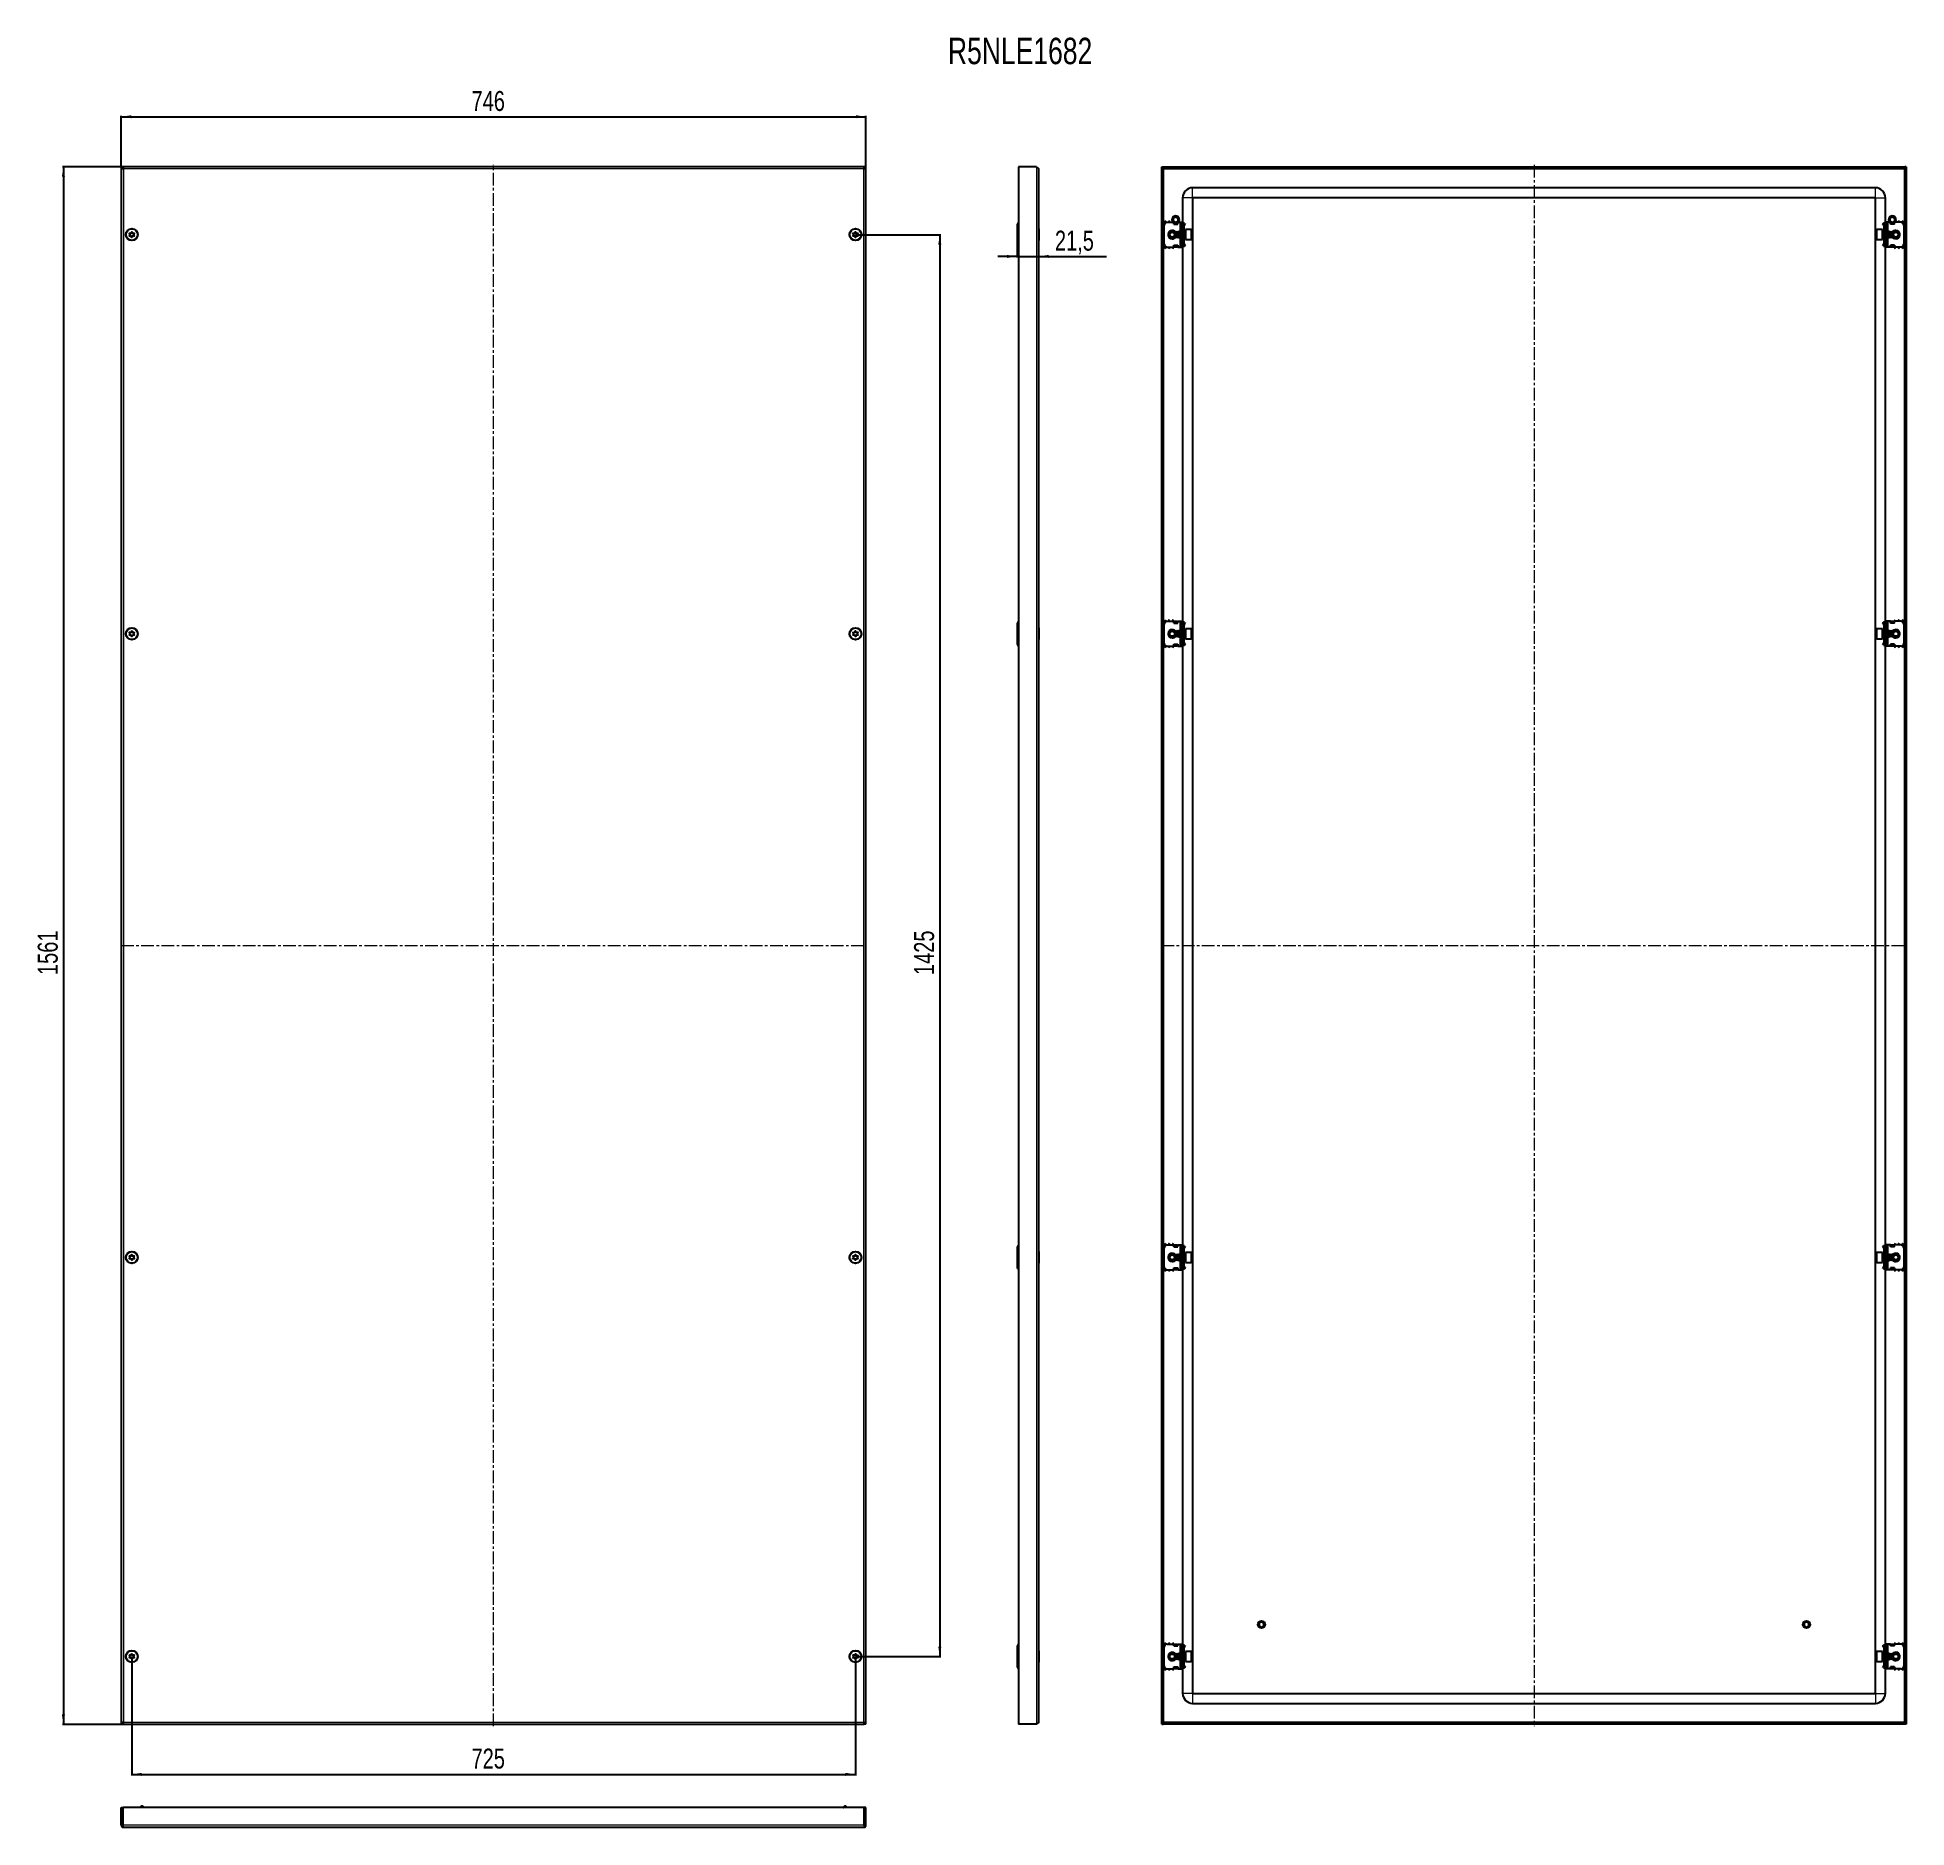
# Model space of a CAD drawing. Header units: millimetres. Extents: x -213 to 1660, y -624 to 1170.
import ezdxf

# ---------------------------------------------------------------- set-up
doc = ezdxf.new("R2010")
doc.units = ezdxf.units.MM
doc.linetypes.add('CENTERX2', pattern=[20.32, 12.7, -2.54, 2.54, -2.54])
doc.layers.add('FORMAT', color=7, linetype='Continuous')
doc.styles.add('SLDTEXTSTYLE0', font='TXT', dxfattribs={"width": 0.75})
doc.dimstyles.new('SLDDIMSTYLE0', dxfattribs={"dimtxt": 20, "dimasz": 10, "dimexe": 0, "dimexo": 0.0625, "dimgap": 5, "dimtad": 2, "dimdec": 1, "dimrnd": 1e-09, "dimzin": 12, "dimdsep": 46, "dimtxsty": 'SLDTEXTSTYLE0', "dimsah": 1, "dimcen": 0.09, "dimadec": 0, "dimazin": 3, "dimtfac": 1, "dimtofl": 0, "dimtmove": 0, "dimatfit": 3, "dimfxl": 0, "dimfrac": 2, "dimtolj": 1, "dimtzin": 12, "dimarcsym": 0})
doc.dimstyles.new('SLDDIMSTYLE1', dxfattribs={"dimtxt": 20, "dimasz": 10, "dimexe": 0, "dimexo": 0.0625, "dimgap": 5, "dimtad": 2, "dimdec": 1, "dimrnd": 1e-09, "dimzin": 12, "dimdsep": 46, "dimtxsty": 'SLDTEXTSTYLE0', "dimsah": 1, "dimcen": 0.09, "dimadec": 0, "dimazin": 3, "dimtfac": 1, "dimtmove": 0, "dimatfit": 0, "dimfxl": 0, "dimfrac": 2, "dimtolj": 1, "dimtzin": 12, "dimarcsym": 0})

msp = doc.modelspace()

# ---------------------------------------------------------------- texts
at = {"layer": 'FORMAT', "insert": (699.14, 1169.46), "char_height": 26.458, "attachment_point": 1, "style": 'SLDTEXTSTYLE0'}
msp.add_mtext('R5NLE1682', dxfattribs=at)

# ---------------------------------------------------------------- blocks, each defined once
blk = doc.blocks.new('_D')
at = {"layer": 'FORMAT'}
for p, q in [((-129.1, 1040.1), (-129.1, 1091.3)), ((-129.1, 1090.3), (616.9, 1090.3)), ((616.9, 1040.1), (616.9, 1091.3))]:
    blk.add_line(p, q, dxfattribs=at)
for points in [[(-129.1, 1090.3), (-119.1, 1088.8), (-119.1, 1091.8)], [(616.9, 1090.3), (606.9, 1091.8), (606.9, 1088.8)]]:
    blk.add_solid(points, dxfattribs=at)
at = {"layer": 'FORMAT', "insert": (221.8, 1116.1), "char_height": 20, "attachment_point": 1, "style": 'SLDTEXTSTYLE0'}
blk.add_mtext('746', dxfattribs=at)
blk = doc.blocks.new('_D_1')
at = {"layer": 'FORMAT'}
for p, q in [((-127.4, 1040.1), (-188.1, 1040.1)), ((-187.1, 1040.1), (-187.1, -520.9)), ((-127.4, -520.9), (-188.1, -520.9))]:
    blk.add_line(p, q, dxfattribs=at)
for points in [[(-187.1, 1040.1), (-188.6, 1030.1), (-185.5, 1030.1)], [(-187.1, -520.9), (-185.5, -510.9), (-188.6, -510.9)]]:
    blk.add_solid(points, dxfattribs=at)
at = {"layer": 'FORMAT', "insert": (-212.8, 230.1), "char_height": 20, "attachment_point": 1, "rotation": 90, "style": 'SLDTEXTSTYLE0'}
blk.add_mtext('1561', dxfattribs=at)
blk = doc.blocks.new('_D_2')
at = {"layer": 'FORMAT'}
for p, q in [((606.5, 972.1), (692, 972.1)), ((691, 972.1), (691, -452.9)), ((606.5, -452.9), (692, -452.9))]:
    blk.add_line(p, q, dxfattribs=at)
for points in [[(691, 972.1), (689.4, 962.1), (692.5, 962.1)], [(691, -452.9), (692.5, -442.9), (689.4, -442.9)]]:
    blk.add_solid(points, dxfattribs=at)
at = {"layer": 'FORMAT', "insert": (665.2, 230.1), "char_height": 20, "attachment_point": 1, "rotation": 90, "style": 'SLDTEXTSTYLE0'}
blk.add_mtext('1425', dxfattribs=at)
blk = doc.blocks.new('_D_3')
at = {"layer": 'FORMAT'}
for p, q in [((-118.6, -452.9), (-118.6, -572)), ((606.4, -452.9), (606.4, -572)), ((-118.6, -571), (606.4, -571))]:
    blk.add_line(p, q, dxfattribs=at)
for points in [[(-118.6, -571), (-108.6, -572.6), (-108.6, -569.5)], [(606.4, -571), (596.4, -569.5), (596.4, -572.6)]]:
    blk.add_solid(points, dxfattribs=at)
at = {"layer": 'FORMAT', "insert": (221.8, -545.2), "char_height": 20, "attachment_point": 1, "style": 'SLDTEXTSTYLE0'}
blk.add_mtext('725', dxfattribs=at)
blk = doc.blocks.new('_D_4')
at = {"layer": 'FORMAT'}
for p, q in [((768.4, 962.6), (768.4, 949.3)), ((768.4, 950.3), (749.1, 950.3)), ((768.4, 950.3), (789.9, 950.3)), ((789.9, 950.3), (858, 950.3))]:
    blk.add_line(p, q, dxfattribs=at)
for points in [[(768.4, 950.3), (758.4, 951.8), (758.4, 948.8)], [(789.9, 950.3), (799.9, 948.8), (799.9, 951.8)]]:
    blk.add_solid(points, dxfattribs=at)
at = {"layer": 'FORMAT', "insert": (806.3, 976.1), "char_height": 20, "attachment_point": 1, "style": 'SLDTEXTSTYLE0'}
blk.add_mtext('21,5', dxfattribs=at)

# ---------------------------------------------------------------- dimensions: what is measured, and where the dimension line sits
at = {"layer": 'FORMAT'}
for base, p1, p2, dimstyle, picture, middle in [((616.95, 1090.31), (-129.05, 1040.14), (616.95, 1040.14), 'SLDDIMSTYLE0', '_D', (243.95, 1090.31)), ((789.88, 950.31), (768.38, 962.64), (789.88, 1038.04), 'SLDDIMSTYLE1', '_D_4', (832.13, 950.31)), ((606.45, -571.03), (-118.55, -452.86), (606.45, -452.86), 'SLDDIMSTYLE0', '_D_3', (243.95, -571.03))]:
    dim = msp.add_linear_dim(base=base, p1=p1, p2=p2, dimstyle=dimstyle, dxfattribs=at)
    dim.commit()
    dim.dimension.update_dxf_attribs({"geometry": picture, "text_midpoint": middle, "dimtype": 160})
for base, p1, p2, picture, middle in [((-187.05, -520.86), (-127.35, 1040.14), (-127.35, -520.86), '_D_1', (-187.05, 259.64)), ((690.95, -452.86), (606.45, 972.14), (606.45, -452.86), '_D_2', (690.95, 259.64))]:
    dim = msp.add_linear_dim(base=base, p1=p1, p2=p2, angle=90, dimstyle='SLDDIMSTYLE0', dxfattribs=at)
    dim.commit()
    dim.dimension.update_dxf_attribs({"geometry": picture, "text_midpoint": middle, "dimtype": 160})

# ---------------------------------------------------------------- linework, layer by layer
at = {"color": 7, "linetype": 'Continuous', "lineweight": 25}
for p, q in [((-129.05, 1040.14), (-127.55, 1040.14)), ((-129.05, 1040.14), (-129.05, -520.86)), ((615.25, 1040.14), (-127.35, 1040.14)), ((-127.35, 1039.02), (-127.35, 1040.14)), ((615.25, 1040.14), (615.25, 1039.02)), ((616.95, 1040.14), (615.45, 1040.14)), ((616.95, -520.86), (616.95, 1040.14)), ((769.88, 1040.14), (769.88, -520.86)), ((787.78, 1040.14), (769.88, 1040.14)), ((789.88, 1038.04), (789.88, -518.76)), ((913.27, 1040.14), (914.77, 1040.14)), ((913.27, -520.86), (913.27, 1040.14)), ((914.77, -520.86), (914.77, 1040.14)), ((914.97, 1038.64), (914.97, 1040.14)), ((914.97, 1040.14), (1657.57, 1040.14)), ((914.97, 1038.64), (1657.57, 1038.64)), ((1657.42, 1038.64), (1657.17, 1038.04)), ((1657.57, 1038.64), (1657.57, 1040.14)), ((1659.27, 1040.14), (1657.77, 1040.14)), ((1657.77, 1040.14), (1657.77, -520.86)), ((1659.27, 1040.14), (1659.27, -520.86)), ((1628.27, 1019.14), (944.27, 1019.14)), ((934.27, 1009.14), (934.27, 984.64)), ((944.27, 1009.14), (944.27, -489.86)), ((1628.27, 1009.14), (944.27, 1009.14)), ((1628.27, -489.86), (1628.27, 1009.14)), ((1638.27, 984.64), (1638.27, 1009.14)), ((768.38, 981.64), (768.38, 962.64)), ((790.13, 977.92), (789.88, 977.92)), ((790.13, 977.92), (790.13, 977.21)), ((790.13, 977.21), (790.13, 966.35)), ((915.77, 962.64), (915.77, 981.64)), ((916.77, 984.89), (916.77, 983.88)), ((918.77, 984.64), (925.27, 984.64)), ((924.27, 987.23), (924.3, 987.49)), ((924.27, 987.03), (924.3, 987.27)), ((924.27, 987.23), (924.27, 987.18)), ((924.27, 987.03), (924.28, 986.98)), ((924.29, 987.44), (924.28, 987.39)), ((924.29, 986.83), (924.29, 986.78)), ((924.31, 987.64), (924.31, 987.6)), ((924.31, 986.64), (924.32, 986.59)), ((924.35, 987.84), (924.34, 987.8)), ((924.35, 987.84), (924.43, 988.08)), ((924.35, 986.45), (924.36, 986.41)), ((924.41, 988.03), (924.39, 987.99)), ((924.4, 986.28), (924.41, 986.23)), ((924.46, 986.1), (924.46, 986.09)), ((924.92, 989.01), (925.52, 989.57)), ((925.07, 989.17), (925.04, 989.14)), ((925.05, 985.13), (925.08, 985.09)), ((925.19, 989.3), (925.16, 989.27)), ((925.18, 984.99), (925.21, 984.96)), ((925.19, 989.3), (925.35, 989.44)), ((925.27, 982.64), (925.27, 984.64)), ((925.47, 983.85), (925.27, 983.97)), ((925.27, 982.64), (929.27, 982.64)), ((925.49, 984.72), (925.28, 984.91)), ((925.33, 984.85), (925.37, 984.82)), ((925.49, 989.55), (925.45, 989.52)), ((925.47, 982.64), (925.47, 983.85)), ((925.49, 984.72), (925.53, 984.69)), ((925.52, 984.26), (925.86, 984.5)), ((926.02, 984.26), (925.52, 983.91)), ((925.52, 983.91), (925.52, 984.26)), ((925.52, 982.99), (925.52, 983.91)), ((925.52, 982.64), (925.52, 982.99)), ((925.65, 989.66), (925.61, 989.64)), ((925.65, 989.66), (925.85, 989.78)), ((925.66, 984.61), (925.7, 984.58)), ((925.84, 984.5), (925.7, 984.62)), ((925.82, 989.77), (925.78, 989.74)), ((925.83, 989.7), (925.78, 989.74)), ((925.82, 989.77), (926.05, 989.85)), ((925.84, 984.5), (925.84, 984.61)), ((925.84, 984.5), (925.88, 984.48)), ((926.01, 989.86), (925.96, 989.84)), ((926.02, 984.26), (926.42, 984.26)), ((926.2, 989.94), (926.15, 989.92)), ((926.2, 989.94), (926.42, 990.01)), ((926.2, 984.34), (926.24, 984.32)), ((926.39, 990.01), (926.34, 989.99)), ((926.37, 984.28), (926.42, 984.26)), ((926.58, 990.06), (926.54, 990.05)), ((926.55, 984.23), (926.6, 984.22)), ((927.47, 990.13), (926.72, 990.06)), ((927.83, 975.14), (927.27, 974.58)), ((927.27, 974.58), (927.27, 970.82)), ((927.72, 984.18), (927.54, 984.15)), ((927.88, 975.14), (927.83, 975.14)), ((927.83, 975.14), (927.83, 970.52)), ((927.87, 984.2), (927.91, 984.21)), ((928.27, 974.58), (927.88, 975.14)), ((927.88, 975.14), (927.88, 974.67)), ((927.88, 974.67), (927.88, 969.14)), ((928.11, 984.26), (928.52, 984.26)), ((928.66, 975.14), (928.27, 974.58)), ((928.27, 974.58), (928.27, 974.2)), ((928.27, 974.2), (928.27, 969.69)), ((929.02, 983.91), (928.52, 984.26)), ((928.81, 984.56), (928.54, 984.44)), ((928.62, 984.55), (929.02, 984.26)), ((928.88, 975.14), (928.66, 975.14)), ((928.66, 975.14), (928.66, 974.67)), ((928.66, 974.67), (928.66, 969.14)), ((929.27, 974.58), (928.88, 975.14)), ((928.88, 975.14), (928.88, 974.67)), ((928.88, 974.67), (928.88, 969.14)), ((928.97, 989.61), (928.92, 989.64)), ((929.02, 984.26), (929.02, 983.91)), ((929.27, 983.97), (929.02, 983.82)), ((929.02, 983.91), (929.02, 982.99)), ((929.02, 982.99), (929.02, 982.64)), ((929.13, 989.49), (929.09, 989.52)), ((929.29, 989.36), (929.25, 989.39)), ((929.27, 982.64), (929.27, 984.64)), ((929.27, 984.64), (931.77, 984.64)), ((929.66, 975.14), (929.27, 974.58)), ((929.27, 974.58), (929.27, 974.2)), ((929.27, 974.2), (929.27, 969.69)), ((929.54, 985.17), (929.37, 985.05)), ((929.51, 985.21), (929.39, 985.02)), ((929.43, 989.22), (929.4, 989.25)), ((929.43, 989.22), (929.55, 989.09)), ((929.54, 989.1), (929.53, 989.11)), ((929.56, 988.01), (929.73, 987.6)), ((929.88, 975.14), (929.66, 975.14)), ((929.66, 975.14), (929.66, 974.67)), ((929.66, 974.67), (929.66, 969.14)), ((930.27, 974.58), (929.88, 975.14)), ((929.88, 975.14), (929.88, 974.67)), ((929.88, 974.67), (929.88, 969.14)), ((930.04, 986.02), (929.94, 985.83)), ((930.05, 986.02), (929.95, 985.84)), ((930.11, 986.16), (930.12, 986.2)), ((930.16, 986.34), (930.17, 986.39)), ((930.26, 986.94), (930.2, 986.63)), ((930.21, 986.53), (930.22, 986.58)), ((930.24, 986.74), (930.25, 986.79)), ((930.26, 986.94), (930.27, 986.99)), ((930.27, 987.14), (930.27, 987.14)), ((930.66, 975.14), (930.27, 974.58)), ((930.27, 974.58), (930.27, 974.2)), ((930.27, 974.2), (930.27, 969.69)), ((930.88, 975.14), (930.66, 975.14)), ((930.66, 975.14), (930.66, 974.67)), ((930.66, 974.67), (930.66, 969.14)), ((931.27, 974.58), (930.88, 975.14)), ((930.88, 975.14), (930.88, 974.67)), ((930.88, 974.67), (930.88, 969.14)), ((932.77, 976.14), (931.27, 976.14)), ((931.27, 968.14), (931.27, 976.14)), ((931.77, 984.64), (933.27, 984.64)), ((933.27, 984.64), (935.27, 984.64)), ((933.27, 981.64), (933.27, 984.64)), ((933.27, 962.64), (933.27, 981.64)), ((934.27, 962.64), (934.27, 981.64)), ((935.27, 984.64), (935.27, 983.88)), ((935.27, 983.88), (935.27, 960.4)), ((935.27, 983.55), (935.48, 983.35)), ((935.77, 980.89), (935.27, 980.89)), ((935.27, 977.39), (935.27, 980.89)), ((935.77, 977.39), (935.27, 977.39)), ((935.66, 975.14), (935.27, 974.58)), ((935.88, 975.14), (935.66, 975.14)), ((935.66, 975.14), (935.66, 974.67)), ((935.66, 974.67), (935.66, 969.14)), ((935.77, 982.64), (935.77, 982.18)), ((935.77, 977.39), (935.77, 980.89)), ((935.77, 975.14), (935.77, 977.39)), ((935.86, 982.3), (936.83, 983.28)), ((936.21, 981.95), (935.86, 982.3)), ((936.27, 974.58), (935.88, 975.14)), ((935.88, 975.14), (935.88, 974.67)), ((935.88, 974.67), (935.88, 969.14)), ((936.21, 981.95), (937.19, 982.92)), ((936.66, 975.14), (936.27, 974.58)), ((936.27, 974.58), (936.27, 974.2)), ((936.27, 974.2), (936.27, 969.69)), ((937.02, 975.14), (936.66, 975.14)), ((936.66, 975.14), (936.66, 974.67)), ((936.66, 974.67), (936.66, 969.14)), ((936.83, 983.28), (937.19, 982.92)), ((942.67, 977.14), (937.27, 977.14)), ((937.27, 977.14), (937.27, 969.45)), ((943.27, 976.54), (943.27, 969.77)), ((1629.27, 967.74), (1629.27, 976.54)), ((1635.27, 977.14), (1629.87, 977.14)), ((1635.27, 967.14), (1635.27, 977.14)), ((1635.71, 983.28), (1635.36, 982.92)), ((1636.33, 981.95), (1635.36, 982.92)), ((1635.88, 975.14), (1635.52, 975.14)), ((1636.69, 982.3), (1635.71, 983.28)), ((1636.27, 974.58), (1635.88, 975.14)), ((1635.88, 974.67), (1635.88, 975.14)), ((1635.88, 969.14), (1635.88, 974.67)), ((1636.66, 975.14), (1636.27, 974.58)), ((1636.27, 974.2), (1636.27, 974.58)), ((1636.27, 969.69), (1636.27, 974.2)), ((1636.33, 981.95), (1636.69, 982.3)), ((1636.88, 975.14), (1636.66, 975.14)), ((1636.66, 974.67), (1636.66, 975.14)), ((1636.66, 969.14), (1636.66, 974.67)), ((1636.77, 982.64), (1636.77, 982.25)), ((1636.77, 980.89), (1637.27, 980.89)), ((1636.77, 980.89), (1636.77, 977.39)), ((1637.27, 977.39), (1636.77, 977.39)), ((1636.77, 977.39), (1636.77, 975.14)), ((1637.27, 974.58), (1636.88, 975.14)), ((1636.88, 974.67), (1636.88, 975.14)), ((1636.88, 969.14), (1636.88, 974.67)), ((1637.06, 983.35), (1637.27, 983.55)), ((1637.27, 984.64), (1639.27, 984.64)), ((1637.27, 983.88), (1637.27, 984.64)), ((1637.27, 960.4), (1637.27, 983.88)), ((1637.27, 980.89), (1637.27, 977.39)), ((1638.27, 981.64), (1638.27, 962.64)), ((1639.27, 984.64), (1639.27, 981.64)), ((1640.77, 984.64), (1639.27, 984.64)), ((1639.27, 981.64), (1639.27, 962.64)), ((1641.27, 976.14), (1639.77, 976.14)), ((1643.27, 984.64), (1640.77, 984.64)), ((1641.27, 976.14), (1641.27, 968.14)), ((1641.66, 975.14), (1641.27, 974.58)), ((1641.88, 975.14), (1641.66, 975.14)), ((1641.66, 974.67), (1641.66, 975.14)), ((1641.66, 969.14), (1641.66, 974.67)), ((1642.27, 974.58), (1641.88, 975.14)), ((1641.88, 974.67), (1641.88, 975.14)), ((1641.88, 969.14), (1641.88, 974.67)), ((1642.27, 987.23), (1642.3, 987.49)), ((1642.27, 987.03), (1642.3, 987.27)), ((1642.27, 987.23), (1642.27, 987.18)), ((1642.27, 987.03), (1642.28, 986.98)), ((1642.66, 975.14), (1642.27, 974.58)), ((1642.27, 974.2), (1642.27, 974.58)), ((1642.27, 969.69), (1642.27, 974.2)), ((1642.29, 987.44), (1642.28, 987.39)), ((1642.29, 986.83), (1642.29, 986.78)), ((1642.31, 987.64), (1642.31, 987.6)), ((1642.31, 986.64), (1642.32, 986.59)), ((1642.35, 987.84), (1642.34, 987.8)), ((1642.35, 987.84), (1642.43, 988.08)), ((1642.35, 986.45), (1642.36, 986.41)), ((1642.41, 988.03), (1642.39, 987.99)), ((1642.4, 986.28), (1642.41, 986.23)), ((1642.46, 986.1), (1642.46, 986.09)), ((1642.88, 975.14), (1642.66, 975.14)), ((1642.66, 974.67), (1642.66, 975.14)), ((1642.66, 969.14), (1642.66, 974.67)), ((1643.27, 974.58), (1642.88, 975.14)), ((1642.88, 974.67), (1642.88, 975.14)), ((1642.88, 969.14), (1642.88, 974.67)), ((1642.92, 989.01), (1643.52, 989.57)), ((1643.05, 985.13), (1643.08, 985.09)), ((1643.19, 989.3), (1643.16, 989.27)), ((1643.18, 984.99), (1643.21, 984.96)), ((1643.27, 982.64), (1643.27, 984.64)), ((1643.52, 983.82), (1643.27, 983.97)), ((1647.27, 982.64), (1643.27, 982.64)), ((1643.66, 975.14), (1643.27, 974.58)), ((1643.27, 974.2), (1643.27, 974.58)), ((1643.27, 969.69), (1643.27, 974.2)), ((1643.33, 984.85), (1643.37, 984.82)), ((1643.49, 984.72), (1643.53, 984.69)), ((1643.52, 984.26), (1643.86, 984.5)), ((1644.02, 984.26), (1643.52, 983.91)), ((1643.52, 983.91), (1643.52, 984.26)), ((1643.52, 982.99), (1643.52, 983.91)), ((1643.52, 982.64), (1643.52, 982.99)), ((1643.65, 989.66), (1643.85, 989.78)), ((1643.66, 984.61), (1643.7, 984.58)), ((1643.88, 975.14), (1643.66, 975.14)), ((1643.66, 974.67), (1643.66, 975.14)), ((1643.66, 969.14), (1643.66, 974.67)), ((1643.84, 984.5), (1643.7, 984.62)), ((1643.82, 989.77), (1643.78, 989.74)), ((1643.83, 989.7), (1643.78, 989.74)), ((1643.82, 989.77), (1644.05, 989.85)), ((1643.84, 984.5), (1643.84, 984.61)), ((1643.84, 984.5), (1643.88, 984.48)), ((1644.27, 974.58), (1643.88, 975.14)), ((1643.88, 974.67), (1643.88, 975.14)), ((1643.88, 969.14), (1643.88, 974.67)), ((1644.01, 989.86), (1643.96, 989.84)), ((1644.02, 984.26), (1644.42, 984.26)), ((1644.2, 989.94), (1644.15, 989.92)), ((1644.37, 984.28), (1644.17, 984.38)), ((1644.2, 989.94), (1644.42, 990.01)), ((1644.2, 984.34), (1644.24, 984.32)), ((1644.66, 975.14), (1644.27, 974.58)), ((1644.27, 974.2), (1644.27, 974.58)), ((1644.27, 969.69), (1644.27, 974.2)), ((1644.39, 990.01), (1644.34, 989.99)), ((1644.37, 984.28), (1644.42, 984.26)), ((1644.58, 990.06), (1644.54, 990.05)), ((1644.55, 984.23), (1644.6, 984.22)), ((1644.72, 975.14), (1644.66, 975.14)), ((1644.66, 974.67), (1644.66, 975.14)), ((1644.66, 969.14), (1644.66, 974.67)), ((1645.47, 990.13), (1644.72, 990.06)), ((1645.27, 974.58), (1644.72, 975.14)), ((1644.72, 969.14), (1644.72, 975.14)), ((1645.27, 969.69), (1645.27, 974.58)), ((1645.72, 984.18), (1645.54, 984.15)), ((1645.87, 984.2), (1645.91, 984.21)), ((1646.11, 984.26), (1646.52, 984.26)), ((1647.02, 983.91), (1646.52, 984.26)), ((1646.81, 984.56), (1646.54, 984.44)), ((1646.62, 984.55), (1647.02, 984.26)), ((1646.97, 989.61), (1646.92, 989.64)), ((1647.02, 984.26), (1647.02, 983.91)), ((1647.02, 983.91), (1647.02, 982.99)), ((1647.02, 982.99), (1647.02, 982.64)), ((1647.27, 983.97), (1647.07, 983.85)), ((1647.07, 983.85), (1647.07, 982.64)), ((1647.13, 989.49), (1647.09, 989.52)), ((1647.29, 989.36), (1647.25, 989.39)), ((1647.27, 982.64), (1647.27, 984.64)), ((1653.77, 984.64), (1647.27, 984.64)), ((1647.54, 985.17), (1647.37, 985.05)), ((1647.51, 985.21), (1647.39, 985.02)), ((1647.43, 989.22), (1647.4, 989.25)), ((1647.43, 989.22), (1647.55, 989.09)), ((1647.54, 989.1), (1647.53, 989.11)), ((1647.56, 988.01), (1647.73, 987.6)), ((1648.04, 986.02), (1647.94, 985.83)), ((1648.05, 986.02), (1647.95, 985.84)), ((1648.11, 986.16), (1648.12, 986.2)), ((1648.16, 986.34), (1648.17, 986.39)), ((1648.26, 986.94), (1648.2, 986.63)), ((1648.21, 986.53), (1648.22, 986.58)), ((1648.24, 986.74), (1648.25, 986.79)), ((1648.26, 986.94), (1648.27, 986.99)), ((1648.27, 987.14), (1648.27, 987.14)), ((1655.77, 983.88), (1655.77, 984.89)), ((1656.77, 981.64), (1656.77, 962.64)), ((789.88, 966.35), (790.13, 966.35)), ((916.77, 960.4), (916.77, 959.39)), ((918.77, 959.64), (925.27, 959.64)), ((924.77, 959.64), (924.77, 959.39)), ((925.27, 961.64), (925.27, 959.64)), ((925.27, 961.64), (929.27, 961.64)), ((925.27, 959.76), (925.47, 959.76)), ((925.47, 959.76), (925.47, 961.64)), ((925.52, 961.29), (925.52, 961.64)), ((925.52, 960.37), (925.52, 961.29)), ((925.52, 960.37), (926.02, 960.02)), ((925.52, 960.02), (925.52, 960.37)), ((926.02, 959.66), (925.52, 960.02)), ((928.52, 960.02), (926.02, 960.02)), ((926.02, 960.02), (926.02, 959.66)), ((928.52, 959.66), (926.02, 959.66)), ((927.27, 970.82), (927.27, 969.69)), ((927.27, 969.69), (927.83, 969.14)), ((927.83, 970.52), (927.83, 969.14)), ((927.83, 969.14), (927.88, 969.14)), ((927.88, 969.14), (928.27, 969.69)), ((928.27, 969.69), (928.66, 969.14)), ((928.52, 960.02), (929.02, 960.37)), ((928.52, 959.66), (928.52, 960.02)), ((929.02, 960.02), (928.52, 959.66)), ((928.66, 969.14), (928.88, 969.14)), ((928.88, 969.14), (929.27, 969.69)), ((929.02, 961.64), (929.02, 961.29)), ((929.02, 961.29), (929.02, 960.37)), ((929.02, 960.37), (929.02, 960.02)), ((929.27, 969.69), (929.66, 969.14)), ((929.27, 961.64), (929.27, 959.64)), ((929.27, 959.64), (931.77, 959.64)), ((929.66, 969.14), (929.88, 969.14)), ((929.88, 969.14), (930.27, 969.69)), ((930.27, 969.69), (930.66, 969.14)), ((930.66, 969.14), (930.88, 969.14)), ((930.88, 969.14), (931.27, 969.69)), ((931.27, 968.14), (932.77, 968.14)), ((931.77, 959.64), (933.27, 959.64)), ((933.27, 959.64), (933.27, 962.64)), ((935.27, 959.64), (933.27, 959.64)), ((934.27, 959.64), (934.27, 584.64)), ((935.27, 969.69), (935.66, 969.14)), ((935.27, 966.89), (935.77, 966.89)), ((935.27, 963.39), (935.27, 966.89)), ((935.77, 963.39), (935.27, 963.39)), ((935.48, 960.93), (935.27, 960.73)), ((935.27, 960.4), (935.27, 959.64)), ((935.66, 969.14), (935.88, 969.14)), ((935.77, 966.89), (935.77, 969.14)), ((935.77, 963.39), (935.77, 966.89)), ((935.77, 961.64), (935.77, 962.03)), ((936.21, 962.33), (935.86, 961.98)), ((935.86, 961.98), (936.83, 961)), ((935.88, 969.14), (936.27, 969.69)), ((936.21, 962.33), (937.19, 961.35)), ((936.27, 969.69), (936.66, 969.14)), ((936.66, 969.14), (937.02, 969.14)), ((936.83, 961), (937.19, 961.35)), ((937.27, 969.45), (937.27, 967.14)), ((937.27, 967.14), (942.67, 967.14)), ((943.27, 969.77), (943.27, 967.74)), ((1629.87, 967.14), (1635.27, 967.14)), ((1636.33, 962.33), (1635.36, 961.35)), ((1635.71, 961), (1635.36, 961.35)), ((1635.52, 969.14), (1635.88, 969.14)), ((1636.69, 961.98), (1635.71, 961)), ((1635.88, 969.14), (1636.27, 969.69)), ((1636.27, 969.69), (1636.66, 969.14)), ((1636.33, 962.33), (1636.69, 961.98)), ((1636.66, 969.14), (1636.88, 969.14)), ((1636.77, 969.14), (1636.77, 966.89)), ((1636.77, 966.89), (1637.27, 966.89)), ((1636.77, 966.89), (1636.77, 963.39)), ((1636.77, 963.39), (1637.27, 963.39)), ((1636.77, 961.64), (1636.77, 962.1)), ((1636.88, 969.14), (1637.27, 969.69)), ((1637.27, 960.73), (1637.06, 960.93)), ((1637.27, 966.89), (1637.27, 963.39)), ((1637.27, 959.64), (1637.27, 960.4)), ((1639.27, 959.64), (1637.27, 959.64)), ((1638.27, 584.64), (1638.27, 959.64)), ((1639.27, 962.64), (1639.27, 959.64)), ((1640.77, 959.64), (1639.27, 959.64)), ((1639.77, 968.14), (1641.27, 968.14)), ((1643.27, 959.64), (1640.77, 959.64)), ((1641.27, 969.69), (1641.66, 969.14)), ((1641.66, 969.14), (1641.88, 969.14)), ((1641.88, 969.14), (1642.27, 969.69)), ((1642.27, 969.69), (1642.66, 969.14)), ((1642.66, 969.14), (1642.88, 969.14)), ((1642.88, 969.14), (1643.27, 969.69)), ((1643.27, 969.69), (1643.66, 969.14)), ((1647.27, 961.64), (1643.27, 961.64)), ((1643.27, 961.64), (1643.27, 959.64)), ((1643.52, 961.29), (1643.52, 961.64)), ((1643.52, 960.37), (1643.52, 961.29)), ((1643.52, 960.37), (1644.02, 960.02)), ((1643.52, 960.02), (1643.52, 960.37)), ((1644.02, 959.66), (1643.52, 960.02)), ((1643.66, 969.14), (1643.88, 969.14)), ((1643.88, 969.14), (1644.27, 969.69)), ((1646.52, 960.02), (1644.02, 960.02)), ((1644.02, 960.02), (1644.02, 959.66)), ((1646.52, 959.66), (1644.02, 959.66)), ((1644.27, 969.69), (1644.66, 969.14)), ((1644.66, 969.14), (1644.72, 969.14)), ((1644.72, 969.14), (1645.27, 969.69)), ((1646.52, 960.02), (1647.02, 960.37)), ((1646.52, 959.66), (1646.52, 960.02)), ((1647.02, 960.02), (1646.52, 959.66)), ((1647.02, 961.64), (1647.02, 961.29)), ((1647.02, 961.29), (1647.02, 960.37)), ((1647.02, 960.37), (1647.02, 960.02)), ((1647.07, 961.64), (1647.07, 959.76)), ((1647.07, 959.76), (1647.27, 959.76)), ((1647.27, 961.64), (1647.27, 959.64)), ((1653.77, 959.64), (1647.27, 959.64)), ((1647.77, 959.39), (1647.77, 959.64)), ((1655.77, 959.39), (1655.77, 960.4)), ((768.38, 581.64), (768.38, 562.64)), ((915.77, 562.64), (915.77, 581.64)), ((916.77, 584.89), (916.77, 583.88)), ((918.77, 584.64), (925.27, 584.64)), ((924.77, 584.89), (924.77, 584.64)), ((925.27, 582.64), (925.27, 584.64)), ((925.47, 584.52), (925.27, 584.52)), ((925.27, 582.64), (929.27, 582.64)), ((925.47, 582.64), (925.47, 584.52)), ((925.52, 584.26), (926.02, 584.61)), ((926.02, 584.26), (925.52, 583.91)), ((925.52, 583.91), (925.52, 584.26)), ((925.52, 582.99), (925.52, 583.91)), ((925.52, 582.64), (925.52, 582.99)), ((926.02, 584.61), (926.02, 584.26)), ((926.02, 584.61), (928.52, 584.61)), ((926.02, 584.26), (928.52, 584.26)), ((928.52, 584.26), (928.52, 584.61)), ((928.52, 584.61), (929.02, 584.26)), ((929.02, 583.91), (928.52, 584.26)), ((929.02, 584.26), (929.02, 583.91)), ((929.02, 583.91), (929.02, 582.99)), ((929.02, 582.99), (929.02, 582.64)), ((929.27, 582.64), (929.27, 584.64)), ((929.27, 584.64), (931.77, 584.64)), ((931.77, 584.64), (933.27, 584.64)), ((933.27, 584.64), (935.27, 584.64)), ((933.27, 581.64), (933.27, 584.64)), ((933.27, 562.64), (933.27, 581.64)), ((934.27, 562.64), (934.27, 581.64)), ((935.27, 584.64), (935.27, 583.88)), ((935.27, 583.88), (935.27, 560.4)), ((935.27, 583.55), (935.48, 583.35)), ((935.77, 580.89), (935.27, 580.89)), ((935.27, 577.39), (935.27, 580.89)), ((935.77, 582.64), (935.77, 582.18)), ((935.77, 577.39), (935.77, 580.89)), ((935.86, 582.3), (936.83, 583.28)), ((936.21, 581.95), (935.86, 582.3)), ((936.21, 581.95), (937.19, 582.92)), ((936.83, 583.28), (937.19, 582.92)), ((1635.71, 583.28), (1635.36, 582.92)), ((1636.33, 581.95), (1635.36, 582.92)), ((1636.69, 582.3), (1635.71, 583.28)), ((1636.33, 581.95), (1636.69, 582.3)), ((1636.77, 582.64), (1636.77, 582.25)), ((1636.77, 580.89), (1637.27, 580.89)), ((1636.77, 580.89), (1636.77, 577.39)), ((1637.06, 583.35), (1637.27, 583.55)), ((1637.27, 584.64), (1639.27, 584.64)), ((1637.27, 583.88), (1637.27, 584.64)), ((1637.27, 560.4), (1637.27, 583.88)), ((1637.27, 580.89), (1637.27, 577.39)), ((1638.27, 581.64), (1638.27, 562.64)), ((1639.27, 584.64), (1639.27, 581.64)), ((1640.77, 584.64), (1639.27, 584.64)), ((1639.27, 581.64), (1639.27, 562.64)), ((1643.27, 584.64), (1640.77, 584.64)), ((1643.27, 582.64), (1643.27, 584.64)), ((1647.27, 582.64), (1643.27, 582.64)), ((1643.52, 584.26), (1644.02, 584.61)), ((1644.02, 584.26), (1643.52, 583.91)), ((1643.52, 583.91), (1643.52, 584.26)), ((1643.52, 582.99), (1643.52, 583.91)), ((1643.52, 582.64), (1643.52, 582.99)), ((1644.02, 584.61), (1644.02, 584.26)), ((1644.02, 584.61), (1646.52, 584.61)), ((1644.02, 584.26), (1646.52, 584.26)), ((1646.52, 584.26), (1646.52, 584.61)), ((1646.52, 584.61), (1647.02, 584.26)), ((1647.02, 583.91), (1646.52, 584.26)), ((1647.02, 584.26), (1647.02, 583.91)), ((1647.02, 583.91), (1647.02, 582.99)), ((1647.02, 582.99), (1647.02, 582.64)), ((1647.07, 584.52), (1647.07, 582.64)), ((1647.27, 584.52), (1647.07, 584.52)), ((1647.27, 582.64), (1647.27, 584.64)), ((1653.77, 584.64), (1647.27, 584.64)), ((1647.77, 584.64), (1647.77, 584.89)), ((1655.77, 583.88), (1655.77, 584.89)), ((1656.77, 581.64), (1656.77, 562.64)), ((790.13, 577.92), (789.88, 577.92)), ((789.88, 566.35), (790.13, 566.35)), ((790.13, 577.92), (790.13, 577.21)), ((790.13, 577.21), (790.13, 566.35)), ((927.83, 575.14), (927.27, 574.58)), ((927.27, 574.58), (927.27, 570.82)), ((927.27, 570.82), (927.27, 569.69)), ((927.27, 569.69), (927.83, 569.14)), ((927.88, 575.14), (927.83, 575.14)), ((927.83, 575.14), (927.83, 570.52)), ((927.83, 570.52), (927.83, 569.14)), ((927.83, 569.14), (927.88, 569.14)), ((928.27, 574.58), (927.88, 575.14)), ((927.88, 575.14), (927.88, 574.67)), ((927.88, 574.67), (927.88, 569.14)), ((927.88, 569.14), (928.27, 569.69)), ((928.66, 575.14), (928.27, 574.58)), ((928.27, 574.58), (928.27, 574.2)), ((928.27, 574.2), (928.27, 569.69)), ((928.27, 569.69), (928.66, 569.14)), ((928.88, 575.14), (928.66, 575.14)), ((928.66, 575.14), (928.66, 574.67)), ((928.66, 574.67), (928.66, 569.14)), ((928.66, 569.14), (928.88, 569.14)), ((929.27, 574.58), (928.88, 575.14)), ((928.88, 575.14), (928.88, 574.67)), ((928.88, 574.67), (928.88, 569.14)), ((928.88, 569.14), (929.27, 569.69)), ((929.66, 575.14), (929.27, 574.58)), ((929.27, 574.58), (929.27, 574.2)), ((929.27, 574.2), (929.27, 569.69)), ((929.27, 569.69), (929.66, 569.14)), ((929.88, 575.14), (929.66, 575.14)), ((929.66, 575.14), (929.66, 574.67)), ((929.66, 574.67), (929.66, 569.14)), ((929.66, 569.14), (929.88, 569.14)), ((930.27, 574.58), (929.88, 575.14)), ((929.88, 575.14), (929.88, 574.67)), ((929.88, 574.67), (929.88, 569.14)), ((929.88, 569.14), (930.27, 569.69)), ((930.66, 575.14), (930.27, 574.58)), ((930.27, 574.58), (930.27, 574.2)), ((930.27, 574.2), (930.27, 569.69)), ((930.27, 569.69), (930.66, 569.14)), ((930.88, 575.14), (930.66, 575.14)), ((930.66, 575.14), (930.66, 574.67)), ((930.66, 574.67), (930.66, 569.14)), ((930.66, 569.14), (930.88, 569.14)), ((931.27, 574.58), (930.88, 575.14)), ((930.88, 575.14), (930.88, 574.67)), ((930.88, 574.67), (930.88, 569.14)), ((930.88, 569.14), (931.27, 569.69)), ((932.77, 576.14), (931.27, 576.14)), ((931.27, 568.14), (931.27, 576.14)), ((931.27, 568.14), (932.77, 568.14)), ((933.27, 559.64), (933.27, 562.64)), ((935.77, 577.39), (935.27, 577.39)), ((935.66, 575.14), (935.27, 574.58)), ((935.27, 569.69), (935.66, 569.14)), ((935.27, 566.89), (935.77, 566.89)), ((935.27, 563.39), (935.27, 566.89)), ((935.77, 563.39), (935.27, 563.39)), ((935.88, 575.14), (935.66, 575.14)), ((935.66, 575.14), (935.66, 574.67)), ((935.66, 574.67), (935.66, 569.14)), ((935.66, 569.14), (935.88, 569.14)), ((935.77, 575.14), (935.77, 577.39)), ((935.77, 566.89), (935.77, 569.14)), ((935.77, 563.39), (935.77, 566.89)), ((935.77, 561.64), (935.77, 562.03)), ((936.21, 562.33), (935.86, 561.98)), ((935.86, 561.98), (936.83, 561)), ((936.27, 574.58), (935.88, 575.14)), ((935.88, 575.14), (935.88, 574.67)), ((935.88, 574.67), (935.88, 569.14)), ((935.88, 569.14), (936.27, 569.69)), ((936.21, 562.33), (937.19, 561.35)), ((936.66, 575.14), (936.27, 574.58)), ((936.27, 574.58), (936.27, 574.2)), ((936.27, 574.2), (936.27, 569.69)), ((936.27, 569.69), (936.66, 569.14)), ((937.02, 575.14), (936.66, 575.14)), ((936.66, 575.14), (936.66, 574.67)), ((936.66, 574.67), (936.66, 569.14)), ((936.66, 569.14), (937.02, 569.14)), ((942.67, 577.14), (937.27, 577.14)), ((937.27, 577.14), (937.27, 569.45)), ((937.27, 569.45), (937.27, 567.14)), ((937.27, 567.14), (942.67, 567.14)), ((943.27, 576.54), (943.27, 569.77)), ((943.27, 569.77), (943.27, 567.74)), ((1629.27, 567.74), (1629.27, 576.54)), ((1635.27, 577.14), (1629.87, 577.14)), ((1629.87, 567.14), (1635.27, 567.14)), ((1635.27, 567.14), (1635.27, 577.14)), ((1636.33, 562.33), (1635.36, 561.35)), ((1635.88, 575.14), (1635.52, 575.14)), ((1635.52, 569.14), (1635.88, 569.14)), ((1636.69, 561.98), (1635.71, 561)), ((1636.27, 574.58), (1635.88, 575.14)), ((1635.88, 574.67), (1635.88, 575.14)), ((1635.88, 569.14), (1635.88, 574.67)), ((1635.88, 569.14), (1636.27, 569.69)), ((1636.66, 575.14), (1636.27, 574.58)), ((1636.27, 574.2), (1636.27, 574.58)), ((1636.27, 569.69), (1636.27, 574.2)), ((1636.27, 569.69), (1636.66, 569.14)), ((1636.33, 562.33), (1636.69, 561.98)), ((1636.88, 575.14), (1636.66, 575.14)), ((1636.66, 574.67), (1636.66, 575.14)), ((1636.66, 569.14), (1636.66, 574.67)), ((1636.66, 569.14), (1636.88, 569.14)), ((1637.27, 577.39), (1636.77, 577.39)), ((1636.77, 577.39), (1636.77, 575.14)), ((1636.77, 569.14), (1636.77, 566.89)), ((1636.77, 566.89), (1637.27, 566.89)), ((1636.77, 566.89), (1636.77, 563.39)), ((1636.77, 563.39), (1637.27, 563.39)), ((1636.77, 561.64), (1636.77, 562.1)), ((1637.27, 574.58), (1636.88, 575.14)), ((1636.88, 574.67), (1636.88, 575.14)), ((1636.88, 569.14), (1636.88, 574.67)), ((1636.88, 569.14), (1637.27, 569.69)), ((1637.27, 566.89), (1637.27, 563.39)), ((1639.27, 562.64), (1639.27, 559.64)), ((1641.27, 576.14), (1639.77, 576.14)), ((1639.77, 568.14), (1641.27, 568.14)), ((1641.27, 576.14), (1641.27, 568.14)), ((1641.66, 575.14), (1641.27, 574.58)), ((1641.27, 569.69), (1641.66, 569.14)), ((1641.88, 575.14), (1641.66, 575.14)), ((1641.66, 574.67), (1641.66, 575.14)), ((1641.66, 569.14), (1641.66, 574.67)), ((1641.66, 569.14), (1641.88, 569.14)), ((1642.27, 574.58), (1641.88, 575.14)), ((1641.88, 574.67), (1641.88, 575.14)), ((1641.88, 569.14), (1641.88, 574.67)), ((1641.88, 569.14), (1642.27, 569.69)), ((1642.66, 575.14), (1642.27, 574.58)), ((1642.27, 574.2), (1642.27, 574.58)), ((1642.27, 569.69), (1642.27, 574.2)), ((1642.27, 569.69), (1642.66, 569.14)), ((1642.88, 575.14), (1642.66, 575.14)), ((1642.66, 574.67), (1642.66, 575.14)), ((1642.66, 569.14), (1642.66, 574.67)), ((1642.66, 569.14), (1642.88, 569.14)), ((1643.27, 574.58), (1642.88, 575.14)), ((1642.88, 574.67), (1642.88, 575.14)), ((1642.88, 569.14), (1642.88, 574.67)), ((1642.88, 569.14), (1643.27, 569.69)), ((1643.66, 575.14), (1643.27, 574.58)), ((1643.27, 574.2), (1643.27, 574.58)), ((1643.27, 569.69), (1643.27, 574.2)), ((1643.27, 569.69), (1643.66, 569.14)), ((1643.88, 575.14), (1643.66, 575.14)), ((1643.66, 574.67), (1643.66, 575.14)), ((1643.66, 569.14), (1643.66, 574.67)), ((1643.66, 569.14), (1643.88, 569.14)), ((1644.27, 574.58), (1643.88, 575.14)), ((1643.88, 574.67), (1643.88, 575.14)), ((1643.88, 569.14), (1643.88, 574.67)), ((1643.88, 569.14), (1644.27, 569.69)), ((1644.66, 575.14), (1644.27, 574.58)), ((1644.27, 574.2), (1644.27, 574.58)), ((1644.27, 569.69), (1644.27, 574.2)), ((1644.27, 569.69), (1644.66, 569.14)), ((1644.72, 575.14), (1644.66, 575.14)), ((1644.66, 574.67), (1644.66, 575.14)), ((1644.66, 569.14), (1644.66, 574.67)), ((1644.66, 569.14), (1644.72, 569.14)), ((1645.27, 574.58), (1644.72, 575.14)), ((1644.72, 569.14), (1644.72, 575.14)), ((1644.72, 569.14), (1645.27, 569.69)), ((1645.27, 569.69), (1645.27, 574.58)), ((916.77, 560.4), (916.77, 559.39)), ((918.77, 559.64), (925.27, 559.64)), ((924.77, 559.64), (924.77, 559.39)), ((925.27, 561.64), (925.27, 559.64)), ((925.27, 561.64), (929.27, 561.64)), ((925.27, 559.76), (925.47, 559.76)), ((925.47, 559.76), (925.47, 561.64)), ((925.52, 561.29), (925.52, 561.64)), ((925.52, 560.37), (925.52, 561.29)), ((925.52, 560.37), (926.02, 560.02)), ((925.52, 560.02), (925.52, 560.37)), ((926.02, 559.66), (925.52, 560.02)), ((928.52, 560.02), (926.02, 560.02)), ((926.02, 560.02), (926.02, 559.66)), ((928.52, 559.66), (926.02, 559.66)), ((928.52, 560.02), (929.02, 560.37)), ((928.52, 559.66), (928.52, 560.02)), ((929.02, 560.02), (928.52, 559.66)), ((929.02, 561.64), (929.02, 561.29)), ((929.02, 561.29), (929.02, 560.37)), ((929.02, 560.37), (929.02, 560.02)), ((929.27, 561.64), (929.27, 559.64)), ((929.27, 559.64), (931.77, 559.64)), ((931.77, 559.64), (933.27, 559.64)), ((935.27, 559.64), (933.27, 559.64)), ((934.27, 559.64), (934.27, -40.36)), ((935.48, 560.93), (935.27, 560.73)), ((935.27, 560.4), (935.27, 559.64)), ((936.83, 561), (937.19, 561.35)), ((1635.71, 561), (1635.36, 561.35)), ((1637.27, 560.73), (1637.06, 560.93)), ((1637.27, 559.64), (1637.27, 560.4)), ((1639.27, 559.64), (1637.27, 559.64)), ((1638.27, -40.36), (1638.27, 559.64)), ((1640.77, 559.64), (1639.27, 559.64)), ((1643.27, 559.64), (1640.77, 559.64)), ((1647.27, 561.64), (1643.27, 561.64)), ((1643.27, 561.64), (1643.27, 559.64)), ((1643.52, 561.29), (1643.52, 561.64)), ((1643.52, 560.37), (1643.52, 561.29)), ((1643.52, 560.37), (1644.02, 560.02)), ((1643.52, 560.02), (1643.52, 560.37)), ((1644.02, 559.66), (1643.52, 560.02)), ((1646.52, 560.02), (1644.02, 560.02)), ((1644.02, 560.02), (1644.02, 559.66)), ((1646.52, 559.66), (1644.02, 559.66)), ((1646.52, 560.02), (1647.02, 560.37)), ((1646.52, 559.66), (1646.52, 560.02)), ((1647.02, 560.02), (1646.52, 559.66)), ((1647.02, 561.64), (1647.02, 561.29)), ((1647.02, 561.29), (1647.02, 560.37)), ((1647.02, 560.37), (1647.02, 560.02)), ((1647.07, 561.64), (1647.07, 559.76)), ((1647.07, 559.76), (1647.27, 559.76)), ((1647.27, 561.64), (1647.27, 559.64)), ((1653.77, 559.64), (1647.27, 559.64)), ((1647.77, 559.39), (1647.77, 559.64)), ((1655.77, 559.39), (1655.77, 560.4)), ((768.38, -43.36), (768.38, -62.36)), ((790.13, -47.08), (789.88, -47.08)), ((790.13, -47.08), (790.13, -58.65)), ((915.77, -62.36), (915.77, -43.36)), ((916.77, -40.11), (916.77, -41.12)), ((918.77, -40.36), (925.27, -40.36)), ((924.77, -40.11), (924.77, -40.36)), ((925.27, -42.36), (925.27, -40.36)), ((925.47, -40.48), (925.27, -40.48)), ((925.27, -42.36), (929.27, -42.36)), ((925.47, -42.36), (925.47, -40.48)), ((925.52, -40.74), (926.02, -40.39)), ((926.02, -40.74), (925.52, -41.09)), ((925.52, -41.09), (925.52, -40.74)), ((925.52, -42.01), (925.52, -41.09)), ((925.52, -42.36), (925.52, -42.01)), ((926.02, -40.39), (926.02, -40.74)), ((926.02, -40.39), (928.52, -40.39)), ((926.02, -40.74), (928.52, -40.74)), ((927.83, -49.86), (927.27, -50.42)), ((927.27, -50.42), (927.27, -55.31)), ((927.27, -55.31), (927.83, -55.86)), ((927.88, -49.86), (927.83, -49.86)), ((927.83, -49.86), (927.83, -55.86)), ((927.83, -55.86), (927.88, -55.86)), ((928.27, -50.42), (927.88, -49.86)), ((927.88, -49.86), (927.88, -55.39)), ((927.88, -55.86), (928.27, -55.31)), ((927.88, -55.39), (927.88, -55.86)), ((928.66, -49.86), (928.27, -50.42)), ((928.27, -50.42), (928.27, -54.92)), ((928.27, -54.92), (928.27, -55.31)), ((928.27, -55.31), (928.66, -55.86)), ((928.52, -40.74), (928.52, -40.39)), ((928.52, -40.39), (929.02, -40.74)), ((929.02, -41.09), (928.52, -40.74)), ((928.88, -49.86), (928.66, -49.86)), ((928.66, -49.86), (928.66, -55.39)), ((928.66, -55.39), (928.66, -55.86)), ((928.66, -55.86), (928.88, -55.86)), ((929.27, -50.42), (928.88, -49.86)), ((928.88, -49.86), (928.88, -55.39)), ((928.88, -55.86), (929.27, -55.31)), ((928.88, -55.39), (928.88, -55.86)), ((929.02, -40.74), (929.02, -41.09)), ((929.02, -41.09), (929.02, -42.01)), ((929.02, -42.01), (929.02, -42.36)), ((929.27, -42.36), (929.27, -40.36)), ((929.27, -40.36), (931.77, -40.36)), ((929.66, -49.86), (929.27, -50.42)), ((929.27, -50.42), (929.27, -54.92)), ((929.27, -54.92), (929.27, -55.31)), ((929.27, -55.31), (929.66, -55.86)), ((929.88, -49.86), (929.66, -49.86)), ((929.66, -49.86), (929.66, -55.39)), ((929.66, -55.39), (929.66, -55.86)), ((929.66, -55.86), (929.88, -55.86)), ((930.27, -50.42), (929.88, -49.86)), ((929.88, -49.86), (929.88, -55.39)), ((929.88, -55.86), (930.27, -55.31)), ((929.88, -55.39), (929.88, -55.86)), ((930.66, -49.86), (930.27, -50.42)), ((930.27, -50.42), (930.27, -54.92)), ((930.27, -54.92), (930.27, -55.31)), ((930.27, -55.31), (930.66, -55.86)), ((930.88, -49.86), (930.66, -49.86)), ((930.66, -49.86), (930.66, -55.39)), ((930.66, -55.39), (930.66, -55.86)), ((930.66, -55.86), (930.88, -55.86)), ((931.27, -50.42), (930.88, -49.86)), ((930.88, -49.86), (930.88, -55.39)), ((930.88, -55.86), (931.27, -55.31)), ((930.88, -55.39), (930.88, -55.86)), ((932.77, -48.86), (931.27, -48.86)), ((931.27, -56.86), (931.27, -48.86)), ((931.77, -40.36), (933.27, -40.36)), ((933.27, -40.36), (935.27, -40.36)), ((933.27, -43.36), (933.27, -40.36)), ((933.27, -62.36), (933.27, -43.36)), ((934.27, -62.36), (934.27, -43.36)), ((935.27, -40.36), (935.27, -41.12)), ((935.27, -41.12), (935.27, -64.6)), ((935.27, -41.45), (935.48, -41.65)), ((935.77, -44.11), (935.27, -44.11)), ((935.27, -47.61), (935.27, -44.11)), ((935.77, -47.61), (935.27, -47.61)), ((935.66, -49.86), (935.27, -50.42)), ((935.27, -55.31), (935.66, -55.86)), ((935.88, -49.86), (935.66, -49.86)), ((935.66, -49.86), (935.66, -55.39)), ((935.66, -55.39), (935.66, -55.86)), ((935.66, -55.86), (935.88, -55.86)), ((935.77, -42.36), (935.77, -42.82)), ((935.77, -47.61), (935.77, -44.11)), ((935.77, -49.86), (935.77, -47.61)), ((935.77, -58.11), (935.77, -55.86)), ((935.86, -42.7), (936.83, -41.72)), ((936.21, -43.05), (935.86, -42.7)), ((936.27, -50.42), (935.88, -49.86)), ((935.88, -49.86), (935.88, -55.39)), ((935.88, -55.86), (936.27, -55.31)), ((935.88, -55.39), (935.88, -55.86)), ((936.21, -43.05), (937.19, -42.08)), ((936.66, -49.86), (936.27, -50.42)), ((936.27, -50.42), (936.27, -54.92)), ((936.27, -54.92), (936.27, -55.31)), ((936.27, -55.31), (936.66, -55.86)), ((937.02, -49.86), (936.66, -49.86)), ((936.66, -49.86), (936.66, -55.39)), ((936.66, -55.39), (936.66, -55.86)), ((936.66, -55.86), (937.02, -55.86)), ((936.83, -41.72), (937.19, -42.08)), ((942.67, -47.86), (937.27, -47.86)), ((937.27, -47.86), (937.27, -57.86)), ((943.27, -48.46), (943.27, -57.26)), ((1629.27, -50.49), (1629.27, -48.46)), ((1629.27, -57.26), (1629.27, -50.49)), ((1635.27, -47.86), (1629.87, -47.86)), ((1635.27, -50.17), (1635.27, -47.86)), ((1635.27, -57.86), (1635.27, -50.17)), ((1635.71, -41.72), (1635.36, -42.08)), ((1636.33, -43.05), (1635.36, -42.08)), ((1635.88, -49.86), (1635.52, -49.86)), ((1635.52, -55.86), (1635.88, -55.86)), ((1636.69, -42.7), (1635.71, -41.72)), ((1636.27, -50.42), (1635.88, -49.86)), ((1635.88, -55.39), (1635.88, -49.86)), ((1635.88, -55.86), (1636.27, -55.31)), ((1635.88, -55.86), (1635.88, -55.39)), ((1636.66, -49.86), (1636.27, -50.42)), ((1636.27, -54.92), (1636.27, -50.42)), ((1636.27, -55.31), (1636.27, -54.92)), ((1636.27, -55.31), (1636.66, -55.86)), ((1636.33, -43.05), (1636.69, -42.7)), ((1636.88, -49.86), (1636.66, -49.86)), ((1636.66, -55.39), (1636.66, -49.86)), ((1636.66, -55.86), (1636.66, -55.39)), ((1636.66, -55.86), (1636.88, -55.86)), ((1636.77, -42.36), (1636.77, -42.75)), ((1636.77, -44.11), (1637.27, -44.11)), ((1636.77, -44.11), (1636.77, -47.61)), ((1637.27, -47.61), (1636.77, -47.61)), ((1636.77, -47.61), (1636.77, -49.86)), ((1636.77, -55.86), (1636.77, -58.11)), ((1637.27, -50.42), (1636.88, -49.86)), ((1636.88, -55.39), (1636.88, -49.86)), ((1636.88, -55.86), (1637.27, -55.31)), ((1636.88, -55.86), (1636.88, -55.39)), ((1637.06, -41.65), (1637.27, -41.45)), ((1637.27, -40.36), (1639.27, -40.36)), ((1637.27, -41.12), (1637.27, -40.36)), ((1637.27, -64.6), (1637.27, -41.12)), ((1637.27, -44.11), (1637.27, -47.61)), ((1638.27, -43.36), (1638.27, -62.36)), ((1639.27, -40.36), (1639.27, -43.36)), ((1640.77, -40.36), (1639.27, -40.36)), ((1639.27, -43.36), (1639.27, -62.36)), ((1641.27, -48.86), (1639.77, -48.86)), ((1643.27, -40.36), (1640.77, -40.36)), ((1641.27, -48.86), (1641.27, -56.86)), ((1641.66, -49.86), (1641.27, -50.42)), ((1641.27, -55.31), (1641.66, -55.86)), ((1641.88, -49.86), (1641.66, -49.86)), ((1641.66, -55.39), (1641.66, -49.86)), ((1641.66, -55.86), (1641.66, -55.39)), ((1641.66, -55.86), (1641.88, -55.86)), ((1642.27, -50.42), (1641.88, -49.86)), ((1641.88, -55.39), (1641.88, -49.86)), ((1641.88, -55.86), (1642.27, -55.31)), ((1641.88, -55.86), (1641.88, -55.39)), ((1642.66, -49.86), (1642.27, -50.42)), ((1642.27, -54.92), (1642.27, -50.42)), ((1642.27, -55.31), (1642.27, -54.92)), ((1642.27, -55.31), (1642.66, -55.86)), ((1642.88, -49.86), (1642.66, -49.86)), ((1642.66, -55.39), (1642.66, -49.86)), ((1642.66, -55.86), (1642.66, -55.39)), ((1642.66, -55.86), (1642.88, -55.86)), ((1643.27, -50.42), (1642.88, -49.86)), ((1642.88, -55.39), (1642.88, -49.86)), ((1642.88, -55.86), (1643.27, -55.31)), ((1642.88, -55.86), (1642.88, -55.39)), ((1643.27, -42.36), (1643.27, -40.36)), ((1647.27, -42.36), (1643.27, -42.36)), ((1643.66, -49.86), (1643.27, -50.42)), ((1643.27, -54.92), (1643.27, -50.42)), ((1643.27, -55.31), (1643.27, -54.92)), ((1643.27, -55.31), (1643.66, -55.86)), ((1643.52, -40.74), (1644.02, -40.39)), ((1644.02, -40.74), (1643.52, -41.09)), ((1643.52, -41.09), (1643.52, -40.74)), ((1643.52, -42.01), (1643.52, -41.09)), ((1643.52, -42.36), (1643.52, -42.01)), ((1643.88, -49.86), (1643.66, -49.86)), ((1643.66, -55.39), (1643.66, -49.86)), ((1643.66, -55.86), (1643.66, -55.39)), ((1643.66, -55.86), (1643.88, -55.86)), ((1644.27, -50.42), (1643.88, -49.86)), ((1643.88, -55.39), (1643.88, -49.86)), ((1643.88, -55.86), (1644.27, -55.31)), ((1643.88, -55.86), (1643.88, -55.39)), ((1644.02, -40.39), (1644.02, -40.74)), ((1644.02, -40.39), (1646.52, -40.39)), ((1644.02, -40.74), (1646.52, -40.74)), ((1644.66, -49.86), (1644.27, -50.42)), ((1644.27, -54.92), (1644.27, -50.42)), ((1644.27, -55.31), (1644.27, -54.92)), ((1644.27, -55.31), (1644.66, -55.86)), ((1644.72, -49.86), (1644.66, -49.86)), ((1644.66, -55.39), (1644.66, -49.86)), ((1644.66, -55.86), (1644.66, -55.39)), ((1644.66, -55.86), (1644.72, -55.86)), ((1645.27, -50.42), (1644.72, -49.86)), ((1644.72, -51.24), (1644.72, -49.86)), ((1644.72, -55.86), (1644.72, -51.24)), ((1644.72, -55.86), (1645.27, -55.31)), ((1645.27, -51.54), (1645.27, -50.42)), ((1645.27, -55.31), (1645.27, -51.54)), ((1646.52, -40.74), (1646.52, -40.39)), ((1646.52, -40.39), (1647.02, -40.74)), ((1647.02, -41.09), (1646.52, -40.74)), ((1647.02, -40.74), (1647.02, -41.09)), ((1647.02, -41.09), (1647.02, -42.01)), ((1647.02, -42.01), (1647.02, -42.36)), ((1647.07, -40.48), (1647.07, -42.36)), ((1647.27, -40.48), (1647.07, -40.48)), ((1647.27, -42.36), (1647.27, -40.36)), ((1653.77, -40.36), (1647.27, -40.36)), ((1647.77, -40.36), (1647.77, -40.11)), ((1655.77, -41.12), (1655.77, -40.11)), ((1656.77, -43.36), (1656.77, -62.36)), ((789.88, -58.65), (790.13, -58.65)), ((916.77, -64.6), (916.77, -65.61)), ((918.77, -65.36), (925.27, -65.36)), ((924.77, -65.36), (924.77, -65.61)), ((925.27, -63.36), (925.27, -65.36)), ((925.27, -63.36), (929.27, -63.36)), ((925.27, -65.24), (925.47, -65.24)), ((925.47, -65.24), (925.47, -63.36)), ((925.52, -63.71), (925.52, -63.36)), ((925.52, -64.63), (925.52, -63.71)), ((925.52, -64.98), (925.52, -64.63)), ((925.52, -64.63), (926.02, -64.98)), ((926.02, -65.34), (925.52, -64.98)), ((926.02, -64.98), (926.02, -65.34)), ((928.52, -64.98), (926.02, -64.98)), ((928.52, -65.34), (926.02, -65.34)), ((928.52, -64.98), (929.02, -64.63)), ((928.52, -65.34), (928.52, -64.98)), ((929.02, -64.98), (928.52, -65.34)), ((929.02, -63.36), (929.02, -63.71)), ((929.02, -63.71), (929.02, -64.63)), ((929.02, -64.63), (929.02, -64.98)), ((929.27, -63.36), (929.27, -65.36)), ((929.27, -65.36), (931.77, -65.36)), ((931.27, -56.86), (932.77, -56.86)), ((931.77, -65.36), (933.27, -65.36)), ((933.27, -65.36), (933.27, -62.36)), ((935.27, -65.36), (933.27, -65.36)), ((934.27, -65.36), (934.27, -440.36)), ((935.27, -61.61), (935.27, -58.11)), ((935.27, -58.11), (935.77, -58.11)), ((935.77, -61.61), (935.27, -61.61)), ((935.48, -64.07), (935.27, -64.27)), ((935.27, -64.6), (935.27, -65.36)), ((935.77, -61.61), (935.77, -58.11)), ((935.77, -63.36), (935.77, -62.97)), ((936.21, -62.67), (935.86, -63.02)), ((935.86, -63.02), (936.83, -64)), ((936.21, -62.67), (937.19, -63.65)), ((936.83, -64), (937.19, -63.65)), ((937.27, -57.86), (942.67, -57.86)), ((1629.87, -57.86), (1635.27, -57.86)), ((1636.33, -62.67), (1635.36, -63.65)), ((1635.71, -64), (1635.36, -63.65)), ((1636.69, -63.02), (1635.71, -64)), ((1636.33, -62.67), (1636.69, -63.02)), ((1636.77, -58.11), (1637.27, -58.11)), ((1636.77, -58.11), (1636.77, -61.61)), ((1636.77, -61.61), (1637.27, -61.61)), ((1636.77, -63.36), (1636.77, -62.9)), ((1637.27, -64.27), (1637.06, -64.07)), ((1637.27, -58.11), (1637.27, -61.61)), ((1637.27, -65.36), (1637.27, -64.6)), ((1639.27, -65.36), (1637.27, -65.36)), ((1638.27, -440.36), (1638.27, -65.36)), ((1639.27, -62.36), (1639.27, -65.36)), ((1640.77, -65.36), (1639.27, -65.36)), ((1639.77, -56.86), (1641.27, -56.86)), ((1643.27, -65.36), (1640.77, -65.36)), ((1647.27, -63.36), (1643.27, -63.36)), ((1643.27, -63.36), (1643.27, -65.36)), ((1643.52, -63.71), (1643.52, -63.36)), ((1643.52, -64.63), (1643.52, -63.71)), ((1643.52, -64.63), (1644.02, -64.98)), ((1643.52, -64.98), (1643.52, -64.63)), ((1644.02, -65.34), (1643.52, -64.98)), ((1646.52, -64.98), (1644.02, -64.98)), ((1644.02, -64.98), (1644.02, -65.34)), ((1646.52, -65.34), (1644.02, -65.34)), ((1646.52, -64.98), (1647.02, -64.63)), ((1646.52, -65.34), (1646.52, -64.98)), ((1647.02, -64.98), (1646.52, -65.34)), ((1647.02, -63.36), (1647.02, -63.71)), ((1647.02, -63.71), (1647.02, -64.63)), ((1647.02, -64.63), (1647.02, -64.98)), ((1647.07, -63.36), (1647.07, -65.24)), ((1647.07, -65.24), (1647.27, -65.24)), ((1647.27, -63.36), (1647.27, -65.36)), ((1653.77, -65.36), (1647.27, -65.36)), ((1647.77, -65.61), (1647.77, -65.36)), ((1655.77, -65.61), (1655.77, -64.6)), ((1010.28, -420.66), (1010.27, -420.71)), ((1010.27, -420.86), (1010.27, -420.86)), ((1010.28, -420.66), (1010.34, -420.35)), ((1010.3, -420.46), (1010.29, -420.51)), ((1010.33, -420.26), (1010.32, -420.3)), ((1010.38, -420.06), (1010.37, -420.11)), ((1010.44, -419.88), (1010.42, -419.92)), ((1010.48, -419.78), (1010.6, -419.56)), ((1010.49, -419.74), (1010.59, -419.56)), ((1010.98, -421.73), (1010.81, -421.32)), ((1011.11, -422.94), (1010.99, -422.81)), ((1011, -418.9), (1011.17, -418.77)), ((1011, -422.82), (1011.01, -422.84)), ((1011.11, -422.94), (1011.14, -422.98)), ((1011.25, -423.08), (1011.29, -423.11)), ((1011.41, -423.21), (1011.45, -423.24)), ((1011.46, -418.52), (1011.59, -418.37)), ((1011.58, -423.34), (1011.62, -423.36)), ((1011.73, -418.28), (1012, -418.16)), ((1012.29, -418.02), (1012.58, -417.96)), ((1012.67, -417.92), (1012.63, -417.93)), ((1013.07, -423.85), (1013.82, -423.79)), ((1013.81, -417.91), (1013.77, -417.9)), ((1013.99, -417.95), (1013.95, -417.94)), ((1013.96, -423.78), (1014.01, -423.77)), ((1014.17, -418), (1014.13, -417.98)), ((1014.15, -423.73), (1014.2, -423.71)), ((1014.17, -418), (1014.37, -418.1)), ((1014.17, -418.05), (1014.38, -418.08)), ((1014.35, -418.06), (1014.3, -418.04)), ((1014.34, -423.66), (1014.39, -423.64)), ((1014.72, -423.49), (1014.49, -423.57)), ((1014.54, -423.58), (1014.58, -423.56)), ((1014.7, -418.22), (1014.66, -418.2)), ((1014.89, -423.38), (1014.69, -423.5)), ((1014.7, -418.22), (1014.7, -418.33)), ((1014.7, -418.22), (1014.84, -418.34)), ((1014.72, -423.42), (1014.76, -423.46)), ((1014.72, -423.49), (1014.76, -423.46)), ((1014.88, -418.33), (1014.84, -418.3)), ((1015.05, -418.45), (1015.01, -418.42)), ((1015.21, -418.57), (1015.17, -418.54)), ((1015.36, -418.71), (1015.33, -418.68)), ((1015.5, -418.85), (1015.47, -418.82)), ((1016.09, -419.82), (1016.08, -419.81)), ((1016.19, -421.56), (1016.11, -421.8)), ((1016.14, -420), (1016.13, -419.96)), ((1016.14, -421.75), (1016.15, -421.71)), ((1016.19, -420.18), (1016.18, -420.13)), ((1016.19, -421.56), (1016.2, -421.52)), ((1016.23, -420.36), (1016.22, -420.32)), ((1016.23, -421.37), (1016.24, -421.32)), ((1016.27, -420.75), (1016.24, -420.99)), ((1016.25, -420.55), (1016.25, -420.5)), ((1016.26, -421.16), (1016.26, -421.11)), ((1016.27, -420.75), (1016.27, -420.7)), ((1016.27, -420.95), (1016.27, -420.9)), ((1556.28, -420.66), (1556.27, -420.71)), ((1556.27, -420.86), (1556.27, -420.86)), ((1556.28, -420.66), (1556.34, -420.35)), ((1556.3, -420.46), (1556.29, -420.51)), ((1556.33, -420.26), (1556.32, -420.3)), ((1556.38, -420.06), (1556.37, -420.11)), ((1556.44, -419.88), (1556.42, -419.92)), ((1556.49, -419.74), (1556.59, -419.56)), ((1556.5, -419.74), (1556.6, -419.56)), ((1556.98, -421.73), (1556.81, -421.32)), ((1557.11, -422.94), (1556.99, -422.81)), ((1557, -418.9), (1557.17, -418.77)), ((1557, -422.82), (1557.01, -422.84)), ((1557.03, -418.93), (1557.15, -418.74)), ((1557.11, -422.94), (1557.14, -422.98)), ((1557.25, -423.08), (1557.29, -423.11)), ((1557.41, -423.21), (1557.45, -423.24)), ((1557.46, -418.52), (1557.59, -418.37)), ((1557.58, -423.34), (1557.62, -423.36)), ((1558.67, -417.92), (1558.63, -417.93)), ((1558.82, -417.9), (1559, -417.87)), ((1559.07, -423.85), (1559.82, -423.79)), ((1559.81, -417.91), (1559.77, -417.9)), ((1559.99, -417.95), (1559.95, -417.94)), ((1559.96, -423.78), (1560.01, -423.77)), ((1560.17, -418), (1560.13, -417.98)), ((1560.15, -423.73), (1560.2, -423.71)), ((1560.17, -418), (1560.37, -418.1)), ((1560.17, -418.05), (1560.38, -418.08)), ((1560.35, -418.06), (1560.3, -418.04)), ((1560.34, -423.66), (1560.39, -423.64)), ((1560.72, -423.49), (1560.49, -423.57)), ((1560.54, -423.58), (1560.58, -423.56)), ((1560.7, -418.22), (1560.66, -418.2)), ((1560.89, -423.38), (1560.69, -423.5)), ((1560.7, -418.22), (1560.7, -418.33)), ((1560.7, -418.22), (1560.84, -418.34)), ((1560.72, -423.42), (1560.76, -423.46)), ((1560.72, -423.49), (1560.76, -423.46)), ((1560.88, -418.33), (1560.84, -418.3)), ((1561.05, -418.45), (1561.01, -418.42)), ((1561.21, -418.57), (1561.17, -418.54)), ((1561.36, -418.71), (1561.33, -418.68)), ((1561.5, -418.85), (1561.47, -418.82)), ((1562.09, -419.82), (1562.08, -419.81)), ((1562.19, -421.56), (1562.11, -421.8)), ((1562.14, -420), (1562.13, -419.96)), ((1562.14, -421.75), (1562.15, -421.71)), ((1562.19, -420.18), (1562.18, -420.13)), ((1562.19, -421.56), (1562.2, -421.52)), ((1562.23, -420.36), (1562.22, -420.32)), ((1562.23, -421.37), (1562.24, -421.32)), ((1562.27, -420.75), (1562.24, -420.99)), ((1562.25, -420.55), (1562.25, -420.5)), ((1562.26, -421.16), (1562.26, -421.11)), ((1562.27, -420.75), (1562.27, -420.7)), ((1562.27, -420.95), (1562.27, -420.9)), ((768.38, -443.36), (768.38, -462.36)), ((790.13, -447.08), (789.88, -447.08)), ((790.13, -447.08), (790.13, -458.65)), ((915.77, -462.36), (915.77, -443.36)), ((916.77, -440.11), (916.77, -441.12)), ((918.77, -440.36), (925.27, -440.36)), ((924.77, -440.11), (924.77, -440.36)), ((925.27, -442.36), (925.27, -440.36)), ((925.47, -440.48), (925.27, -440.48)), ((925.27, -442.36), (929.27, -442.36)), ((925.47, -442.36), (925.47, -440.48)), ((925.52, -440.74), (926.02, -440.39)), ((926.02, -440.74), (925.52, -441.09)), ((925.52, -441.09), (925.52, -440.74)), ((925.52, -442.01), (925.52, -441.09)), ((925.52, -442.36), (925.52, -442.01)), ((926.02, -440.39), (926.02, -440.74)), ((926.02, -440.39), (928.52, -440.39)), ((926.02, -440.74), (928.52, -440.74)), ((928.52, -440.74), (928.52, -440.39)), ((928.52, -440.39), (929.02, -440.74)), ((929.02, -441.09), (928.52, -440.74)), ((929.02, -440.74), (929.02, -441.09)), ((929.02, -441.09), (929.02, -442.01)), ((929.02, -442.01), (929.02, -442.36)), ((929.27, -442.36), (929.27, -440.36)), ((929.27, -440.36), (931.77, -440.36)), ((932.77, -448.86), (931.27, -448.86)), ((931.27, -456.86), (931.27, -448.86)), ((931.77, -440.36), (933.27, -440.36)), ((933.27, -440.36), (935.27, -440.36)), ((933.27, -443.36), (933.27, -440.36)), ((933.27, -462.36), (933.27, -443.36)), ((934.27, -462.36), (934.27, -443.36)), ((935.27, -440.36), (935.27, -441.12)), ((935.27, -441.12), (935.27, -464.6)), ((935.27, -441.45), (935.48, -441.65)), ((935.77, -444.11), (935.27, -444.11)), ((935.27, -447.61), (935.27, -444.11)), ((935.77, -447.61), (935.27, -447.61)), ((935.77, -442.36), (935.77, -442.82)), ((935.77, -447.61), (935.77, -444.11)), ((935.77, -449.86), (935.77, -447.61)), ((935.86, -442.7), (936.83, -441.72)), ((936.21, -443.05), (935.86, -442.7)), ((936.21, -443.05), (937.19, -442.08)), ((936.83, -441.72), (937.19, -442.08)), ((942.67, -447.86), (937.27, -447.86)), ((937.27, -447.86), (937.27, -457.86)), ((943.27, -448.46), (943.27, -457.26)), ((1629.27, -450.49), (1629.27, -448.46)), ((1635.27, -447.86), (1629.87, -447.86)), ((1635.27, -450.17), (1635.27, -447.86)), ((1635.71, -441.72), (1635.36, -442.08)), ((1636.33, -443.05), (1635.36, -442.08)), ((1636.69, -442.7), (1635.71, -441.72)), ((1636.33, -443.05), (1636.69, -442.7)), ((1636.77, -442.36), (1636.77, -442.75)), ((1636.77, -444.11), (1637.27, -444.11)), ((1636.77, -444.11), (1636.77, -447.61)), ((1637.27, -447.61), (1636.77, -447.61)), ((1636.77, -447.61), (1636.77, -449.86)), ((1637.06, -441.65), (1637.27, -441.45)), ((1637.27, -440.36), (1639.27, -440.36)), ((1637.27, -441.12), (1637.27, -440.36)), ((1637.27, -464.6), (1637.27, -441.12)), ((1637.27, -444.11), (1637.27, -447.61)), ((1638.27, -443.36), (1638.27, -462.36)), ((1639.27, -440.36), (1639.27, -443.36)), ((1640.77, -440.36), (1639.27, -440.36)), ((1639.27, -443.36), (1639.27, -462.36)), ((1641.27, -448.86), (1639.77, -448.86)), ((1643.27, -440.36), (1640.77, -440.36)), ((1641.27, -448.86), (1641.27, -456.86)), ((1643.27, -442.36), (1643.27, -440.36)), ((1647.27, -442.36), (1643.27, -442.36)), ((1643.52, -440.74), (1644.02, -440.39)), ((1644.02, -440.74), (1643.52, -441.09)), ((1643.52, -441.09), (1643.52, -440.74)), ((1643.52, -442.01), (1643.52, -441.09)), ((1643.52, -442.36), (1643.52, -442.01)), ((1644.02, -440.39), (1644.02, -440.74)), ((1644.02, -440.39), (1646.52, -440.39)), ((1644.02, -440.74), (1646.52, -440.74)), ((1646.52, -440.74), (1646.52, -440.39)), ((1646.52, -440.39), (1647.02, -440.74)), ((1647.02, -441.09), (1646.52, -440.74)), ((1647.02, -440.74), (1647.02, -441.09)), ((1647.02, -441.09), (1647.02, -442.01)), ((1647.02, -442.01), (1647.02, -442.36)), ((1647.07, -440.48), (1647.07, -442.36)), ((1647.27, -440.48), (1647.07, -440.48)), ((1647.27, -442.36), (1647.27, -440.36)), ((1653.77, -440.36), (1647.27, -440.36)), ((1647.77, -440.36), (1647.77, -440.11)), ((1655.77, -441.12), (1655.77, -440.11)), ((1656.77, -443.36), (1656.77, -462.36)), ((789.88, -458.65), (790.13, -458.65)), ((916.77, -464.6), (916.77, -465.61)), ((918.77, -465.36), (925.27, -465.36)), ((924.77, -465.36), (924.77, -465.61)), ((925.27, -463.36), (925.27, -465.36)), ((925.27, -463.36), (929.27, -463.36)), ((925.27, -465.24), (925.47, -465.24)), ((925.47, -465.24), (925.47, -463.36)), ((925.52, -463.71), (925.52, -463.36)), ((925.52, -464.63), (925.52, -463.71)), ((925.52, -464.98), (925.52, -464.63)), ((925.52, -464.63), (926.02, -464.98)), ((926.02, -465.34), (925.52, -464.98)), ((926.02, -464.98), (926.02, -465.34)), ((928.52, -464.98), (926.02, -464.98)), ((928.52, -465.34), (926.02, -465.34)), ((927.83, -449.86), (927.27, -450.42)), ((927.27, -450.42), (927.27, -455.31)), ((927.27, -455.31), (927.83, -455.86)), ((927.88, -449.86), (927.83, -449.86)), ((927.83, -449.86), (927.83, -455.86)), ((927.83, -455.86), (927.88, -455.86)), ((928.27, -450.42), (927.88, -449.86)), ((927.88, -449.86), (927.88, -455.39)), ((927.88, -455.86), (928.27, -455.31)), ((927.88, -455.39), (927.88, -455.86)), ((928.66, -449.86), (928.27, -450.42)), ((928.27, -450.42), (928.27, -454.92)), ((928.27, -454.92), (928.27, -455.31)), ((928.27, -455.31), (928.66, -455.86)), ((928.52, -464.98), (929.02, -464.63)), ((928.52, -465.34), (928.52, -464.98)), ((929.02, -464.98), (928.52, -465.34)), ((928.88, -449.86), (928.66, -449.86)), ((928.66, -449.86), (928.66, -455.39)), ((928.66, -455.39), (928.66, -455.86)), ((928.66, -455.86), (928.88, -455.86)), ((929.27, -450.42), (928.88, -449.86)), ((928.88, -449.86), (928.88, -455.39)), ((928.88, -455.86), (929.27, -455.31)), ((928.88, -455.39), (928.88, -455.86)), ((929.02, -463.36), (929.02, -463.71)), ((929.02, -463.71), (929.02, -464.63)), ((929.02, -464.63), (929.02, -464.98)), ((929.66, -449.86), (929.27, -450.42)), ((929.27, -450.42), (929.27, -454.92)), ((929.27, -454.92), (929.27, -455.31)), ((929.27, -455.31), (929.66, -455.86)), ((929.27, -463.36), (929.27, -465.36)), ((929.27, -465.36), (931.77, -465.36)), ((929.88, -449.86), (929.66, -449.86)), ((929.66, -449.86), (929.66, -455.39)), ((929.66, -455.39), (929.66, -455.86)), ((929.66, -455.86), (929.88, -455.86)), ((930.27, -450.42), (929.88, -449.86)), ((929.88, -449.86), (929.88, -455.39)), ((929.88, -455.86), (930.27, -455.31)), ((929.88, -455.39), (929.88, -455.86)), ((930.66, -449.86), (930.27, -450.42)), ((930.27, -450.42), (930.27, -454.92)), ((930.27, -454.92), (930.27, -455.31)), ((930.27, -455.31), (930.66, -455.86)), ((930.88, -449.86), (930.66, -449.86)), ((930.66, -449.86), (930.66, -455.39)), ((930.66, -455.39), (930.66, -455.86)), ((930.66, -455.86), (930.88, -455.86)), ((931.27, -450.42), (930.88, -449.86)), ((930.88, -449.86), (930.88, -455.39)), ((930.88, -455.86), (931.27, -455.31)), ((930.88, -455.39), (930.88, -455.86)), ((931.27, -456.86), (932.77, -456.86)), ((931.77, -465.36), (933.27, -465.36)), ((933.27, -465.36), (933.27, -462.36)), ((935.27, -465.36), (933.27, -465.36)), ((934.27, -465.36), (934.27, -489.86)), ((935.66, -449.86), (935.27, -450.42)), ((935.27, -455.31), (935.66, -455.86)), ((935.27, -461.61), (935.27, -458.11)), ((935.27, -458.11), (935.77, -458.11)), ((935.77, -461.61), (935.27, -461.61)), ((935.48, -464.07), (935.27, -464.27)), ((935.27, -464.6), (935.27, -465.36)), ((935.88, -449.86), (935.66, -449.86)), ((935.66, -449.86), (935.66, -455.39)), ((935.66, -455.39), (935.66, -455.86)), ((935.66, -455.86), (935.88, -455.86)), ((935.77, -458.11), (935.77, -455.86)), ((935.77, -461.61), (935.77, -458.11)), ((935.77, -463.36), (935.77, -462.97)), ((936.21, -462.67), (935.86, -463.02)), ((935.86, -463.02), (936.83, -464)), ((936.27, -450.42), (935.88, -449.86)), ((935.88, -449.86), (935.88, -455.39)), ((935.88, -455.86), (936.27, -455.31)), ((935.88, -455.39), (935.88, -455.86)), ((936.21, -462.67), (937.19, -463.65)), ((936.66, -449.86), (936.27, -450.42)), ((936.27, -450.42), (936.27, -454.92)), ((936.27, -454.92), (936.27, -455.31)), ((936.27, -455.31), (936.66, -455.86)), ((937.02, -449.86), (936.66, -449.86)), ((936.66, -449.86), (936.66, -455.39)), ((936.66, -455.39), (936.66, -455.86)), ((936.66, -455.86), (937.02, -455.86)), ((936.83, -464), (937.19, -463.65)), ((937.27, -457.86), (942.67, -457.86)), ((1629.27, -457.26), (1629.27, -450.49)), ((1629.87, -457.86), (1635.27, -457.86)), ((1635.27, -457.86), (1635.27, -450.17)), ((1636.33, -462.67), (1635.36, -463.65)), ((1635.71, -464), (1635.36, -463.65)), ((1635.88, -449.86), (1635.52, -449.86)), ((1635.52, -455.86), (1635.88, -455.86)), ((1636.69, -463.02), (1635.71, -464)), ((1636.27, -450.42), (1635.88, -449.86)), ((1635.88, -455.39), (1635.88, -449.86)), ((1635.88, -455.86), (1636.27, -455.31)), ((1635.88, -455.86), (1635.88, -455.39)), ((1636.66, -449.86), (1636.27, -450.42)), ((1636.27, -454.92), (1636.27, -450.42)), ((1636.27, -455.31), (1636.27, -454.92)), ((1636.27, -455.31), (1636.66, -455.86)), ((1636.33, -462.67), (1636.69, -463.02)), ((1636.88, -449.86), (1636.66, -449.86)), ((1636.66, -455.39), (1636.66, -449.86)), ((1636.66, -455.86), (1636.66, -455.39)), ((1636.66, -455.86), (1636.88, -455.86)), ((1636.77, -455.86), (1636.77, -458.11)), ((1636.77, -458.11), (1637.27, -458.11)), ((1636.77, -458.11), (1636.77, -461.61)), ((1636.77, -461.61), (1637.27, -461.61)), ((1636.77, -463.36), (1636.77, -462.9)), ((1637.27, -450.42), (1636.88, -449.86)), ((1636.88, -455.39), (1636.88, -449.86)), ((1636.88, -455.86), (1637.27, -455.31)), ((1636.88, -455.86), (1636.88, -455.39)), ((1637.27, -464.27), (1637.06, -464.07)), ((1637.27, -458.11), (1637.27, -461.61)), ((1637.27, -465.36), (1637.27, -464.6)), ((1639.27, -465.36), (1637.27, -465.36)), ((1638.27, -489.86), (1638.27, -465.36)), ((1639.27, -462.36), (1639.27, -465.36)), ((1640.77, -465.36), (1639.27, -465.36)), ((1639.77, -456.86), (1641.27, -456.86)), ((1643.27, -465.36), (1640.77, -465.36)), ((1641.66, -449.86), (1641.27, -450.42)), ((1641.27, -455.31), (1641.66, -455.86)), ((1641.88, -449.86), (1641.66, -449.86)), ((1641.66, -455.39), (1641.66, -449.86)), ((1641.66, -455.86), (1641.66, -455.39)), ((1641.66, -455.86), (1641.88, -455.86)), ((1642.27, -450.42), (1641.88, -449.86)), ((1641.88, -455.39), (1641.88, -449.86)), ((1641.88, -455.86), (1642.27, -455.31)), ((1641.88, -455.86), (1641.88, -455.39)), ((1642.66, -449.86), (1642.27, -450.42)), ((1642.27, -454.92), (1642.27, -450.42)), ((1642.27, -455.31), (1642.27, -454.92)), ((1642.27, -455.31), (1642.66, -455.86)), ((1642.88, -449.86), (1642.66, -449.86)), ((1642.66, -455.39), (1642.66, -449.86)), ((1642.66, -455.86), (1642.66, -455.39)), ((1642.66, -455.86), (1642.88, -455.86)), ((1643.27, -450.42), (1642.88, -449.86)), ((1642.88, -455.39), (1642.88, -449.86)), ((1642.88, -455.86), (1643.27, -455.31)), ((1642.88, -455.86), (1642.88, -455.39)), ((1643.66, -449.86), (1643.27, -450.42)), ((1643.27, -454.92), (1643.27, -450.42)), ((1643.27, -455.31), (1643.27, -454.92)), ((1643.27, -455.31), (1643.66, -455.86)), ((1647.27, -463.36), (1643.27, -463.36)), ((1643.27, -463.36), (1643.27, -465.36)), ((1643.52, -463.71), (1643.52, -463.36)), ((1643.52, -464.63), (1643.52, -463.71)), ((1643.52, -464.63), (1644.02, -464.98)), ((1643.52, -464.98), (1643.52, -464.63)), ((1644.02, -465.34), (1643.52, -464.98)), ((1643.88, -449.86), (1643.66, -449.86)), ((1643.66, -455.39), (1643.66, -449.86)), ((1643.66, -455.86), (1643.66, -455.39)), ((1643.66, -455.86), (1643.88, -455.86)), ((1644.27, -450.42), (1643.88, -449.86)), ((1643.88, -455.39), (1643.88, -449.86)), ((1643.88, -455.86), (1644.27, -455.31)), ((1643.88, -455.86), (1643.88, -455.39)), ((1646.52, -464.98), (1644.02, -464.98)), ((1644.02, -464.98), (1644.02, -465.34)), ((1646.52, -465.34), (1644.02, -465.34)), ((1644.66, -449.86), (1644.27, -450.42)), ((1644.27, -454.92), (1644.27, -450.42)), ((1644.27, -455.31), (1644.27, -454.92)), ((1644.27, -455.31), (1644.66, -455.86)), ((1644.72, -449.86), (1644.66, -449.86)), ((1644.66, -455.39), (1644.66, -449.86)), ((1644.66, -455.86), (1644.66, -455.39)), ((1644.66, -455.86), (1644.72, -455.86)), ((1645.27, -450.42), (1644.72, -449.86)), ((1644.72, -451.24), (1644.72, -449.86)), ((1644.72, -455.86), (1644.72, -451.24)), ((1644.72, -455.86), (1645.27, -455.31)), ((1645.27, -451.54), (1645.27, -450.42)), ((1645.27, -455.31), (1645.27, -451.54)), ((1646.52, -464.98), (1647.02, -464.63)), ((1646.52, -465.34), (1646.52, -464.98)), ((1647.02, -464.98), (1646.52, -465.34)), ((1647.02, -463.36), (1647.02, -463.71)), ((1647.02, -463.71), (1647.02, -464.63)), ((1647.02, -464.63), (1647.02, -464.98)), ((1647.07, -463.36), (1647.07, -465.24)), ((1647.07, -465.24), (1647.27, -465.24)), ((1647.27, -463.36), (1647.27, -465.36)), ((1653.77, -465.36), (1647.27, -465.36)), ((1647.77, -465.61), (1647.77, -465.36)), ((1655.77, -465.61), (1655.77, -464.6)), ((944.27, -489.86), (1628.27, -489.86)), ((944.27, -499.86), (1628.27, -499.86)), ((-129.05, -520.86), (-127.55, -520.86)), ((-127.35, -519.75), (-127.35, -520.86)), ((-127.35, -520.86), (615.25, -520.86)), ((615.25, -520.86), (615.25, -519.74)), ((616.95, -520.86), (615.45, -520.86)), ((787.78, -520.86), (769.88, -520.86)), ((913.27, -520.86), (914.77, -520.86)), ((914.97, -519.36), (914.97, -520.86)), ((1657.57, -519.36), (914.97, -519.36)), ((1657.57, -520.86), (914.97, -520.86)), ((915.13, -519.36), (915.37, -518.76)), ((1657.17, -518.76), (1657.41, -519.36)), ((1657.57, -519.36), (1657.57, -520.86)), ((1659.27, -520.86), (1657.77, -520.86)), ((-129.05, -604.14), (-127.55, -604.14)), ((-129.05, -622.04), (-129.05, -604.14)), ((-127.55, -622.04), (-127.55, -604.14)), ((-127.35, -622.04), (-127.35, -604.14)), ((615.25, -604.14), (-127.35, -604.14)), ((-109.05, -602.64), (-108.05, -602.64)), ((-109.05, -604.14), (-109.05, -602.64)), ((-107.05, -603.64), (-108.05, -602.64)), ((-106.55, -603.64), (-107.05, -603.64)), ((-107.05, -603.64), (-107.05, -604.14)), ((594.45, -603.64), (594.95, -603.64)), ((595.95, -602.64), (594.95, -603.64)), ((594.95, -604.14), (594.95, -603.64)), ((595.95, -602.64), (596.95, -602.64)), ((596.95, -602.64), (596.95, -604.14)), ((615.25, -622.04), (615.25, -604.14)), ((616.95, -604.14), (615.45, -604.14)), ((615.45, -622.04), (615.45, -604.14)), ((616.95, -622.04), (616.95, -604.14)), ((-129.05, -622.04), (-127.55, -622.04)), ((614.85, -624.14), (-126.95, -624.14)), ((-124.34, -624.14), (-124.34, -624.4)), ((-121.34, -624.4), (-124.34, -624.4)), ((-112.77, -624.4), (-121.34, -624.4)), ((-112.77, -624.4), (-112.77, -624.14)), ((600.66, -624.14), (600.66, -624.4)), ((612.23, -624.4), (600.66, -624.4)), ((612.23, -624.4), (612.23, -624.14)), ((616.95, -622.04), (615.45, -622.04))]:
    msp.add_line(p, q, dxfattribs=at)
at = {"color": 8, "linetype": 'Continuous', "lineweight": 18}
for p, q in [((614.85, 1038.04), (-126.95, 1038.04)), ((-126.95, 1038.04), (-126.95, -518.76)), ((614.85, -518.76), (614.85, 1038.04)), ((787.78, 1040.14), (787.78, -520.86)), ((915.37, -518.76), (915.37, 1038.04)), ((915.37, 1038.04), (1657.17, 1038.04)), ((1657.17, 1038.04), (1657.17, -518.76)), ((944.27, 1009.14), (944.27, 1019.14)), ((1628.27, 1009.14), (1628.27, 1019.14)), ((944.27, 1009.14), (934.27, 1009.14)), ((1628.27, 1009.14), (1638.27, 1009.14)), ((916.77, 984.89), (920.77, 984.89)), ((920.77, 984.89), (924.27, 984.89)), ((929.02, 982.99), (925.52, 982.99)), ((931.77, 976.14), (931.77, 984.64)), ((932.77, 968.14), (932.77, 976.14)), ((934.27, 981.64), (933.27, 981.64)), ((935.27, 983.14), (935.48, 983.35)), ((935.27, 982.64), (935.77, 982.64)), ((937.02, 969.14), (937.02, 975.14)), ((942.67, 969.45), (942.67, 977.14)), ((1629.87, 977.14), (1629.87, 967.14)), ((1635.52, 975.14), (1635.52, 970.52)), ((1637.27, 982.64), (1636.77, 982.64)), ((1637.27, 983.14), (1637.06, 983.35)), ((1639.27, 981.64), (1638.27, 981.64)), ((1639.77, 976.14), (1639.77, 968.14)), ((1640.77, 984.64), (1640.77, 976.14)), ((1647.02, 982.99), (1643.52, 982.99)), ((1648.27, 984.89), (1651.77, 984.89)), ((1655.77, 984.89), (1651.77, 984.89)), ((916.77, 959.39), (920.77, 959.39)), ((924.77, 959.39), (920.77, 959.39)), ((925.52, 961.29), (929.02, 961.29)), ((931.77, 959.64), (931.77, 968.14)), ((933.27, 962.64), (934.27, 962.64)), ((935.27, 961.64), (935.77, 961.64)), ((935.27, 961.14), (935.48, 960.93)), ((942.67, 967.14), (942.67, 969.45)), ((1635.52, 970.52), (1635.52, 969.14)), ((1637.27, 961.64), (1636.77, 961.64)), ((1637.27, 961.14), (1637.06, 960.93)), ((1638.27, 962.64), (1639.27, 962.64)), ((1640.77, 968.14), (1640.77, 959.64)), ((1643.52, 961.29), (1647.02, 961.29)), ((1651.77, 959.39), (1647.77, 959.39)), ((1655.77, 959.39), (1651.77, 959.39)), ((916.77, 584.89), (920.77, 584.89)), ((920.77, 584.89), (924.77, 584.89)), ((929.02, 582.99), (925.52, 582.99)), ((931.77, 576.14), (931.77, 584.64)), ((934.27, 581.64), (933.27, 581.64)), ((935.27, 583.14), (935.48, 583.35)), ((935.27, 582.64), (935.77, 582.64)), ((1637.27, 582.64), (1636.77, 582.64)), ((1637.27, 583.14), (1637.06, 583.35)), ((1639.27, 581.64), (1638.27, 581.64)), ((1640.77, 584.64), (1640.77, 576.14)), ((1647.02, 582.99), (1643.52, 582.99)), ((1647.77, 584.89), (1651.77, 584.89)), ((1655.77, 584.89), (1651.77, 584.89)), ((931.77, 559.64), (931.77, 568.14)), ((932.77, 568.14), (932.77, 576.14)), ((933.27, 562.64), (934.27, 562.64)), ((937.02, 569.14), (937.02, 575.14)), ((942.67, 569.45), (942.67, 577.14)), ((942.67, 567.14), (942.67, 569.45)), ((1629.87, 577.14), (1629.87, 567.14)), ((1635.52, 575.14), (1635.52, 570.52)), ((1635.52, 570.52), (1635.52, 569.14)), ((1638.27, 562.64), (1639.27, 562.64)), ((1639.77, 576.14), (1639.77, 568.14)), ((1640.77, 568.14), (1640.77, 559.64)), ((916.77, 559.39), (920.77, 559.39)), ((924.77, 559.39), (920.77, 559.39)), ((925.52, 561.29), (929.02, 561.29)), ((935.27, 561.64), (935.77, 561.64)), ((935.27, 561.14), (935.48, 560.93)), ((1637.27, 561.64), (1636.77, 561.64)), ((1637.27, 561.14), (1637.06, 560.93)), ((1643.52, 561.29), (1647.02, 561.29)), ((1651.77, 559.39), (1647.77, 559.39)), ((1655.77, 559.39), (1651.77, 559.39)), ((916.77, -40.11), (920.77, -40.11)), ((920.77, -40.11), (924.77, -40.11)), ((929.02, -42.01), (925.52, -42.01)), ((931.77, -48.86), (931.77, -40.36)), ((932.77, -56.86), (932.77, -48.86)), ((934.27, -43.36), (933.27, -43.36)), ((935.27, -41.86), (935.48, -41.65)), ((935.27, -42.36), (935.77, -42.36)), ((937.02, -51.24), (937.02, -49.86)), ((937.02, -55.86), (937.02, -51.24)), ((942.67, -57.86), (942.67, -47.86)), ((1629.87, -47.86), (1629.87, -50.17)), ((1629.87, -50.17), (1629.87, -57.86)), ((1635.52, -49.86), (1635.52, -55.86)), ((1637.27, -42.36), (1636.77, -42.36)), ((1637.27, -41.86), (1637.06, -41.65)), ((1639.27, -43.36), (1638.27, -43.36)), ((1639.77, -48.86), (1639.77, -56.86)), ((1640.77, -40.36), (1640.77, -48.86)), ((1647.02, -42.01), (1643.52, -42.01)), ((1647.77, -40.11), (1651.77, -40.11)), ((1655.77, -40.11), (1651.77, -40.11)), ((916.77, -65.61), (920.77, -65.61)), ((924.77, -65.61), (920.77, -65.61)), ((925.52, -63.71), (929.02, -63.71)), ((931.77, -65.36), (931.77, -56.86)), ((933.27, -62.36), (934.27, -62.36)), ((935.27, -63.36), (935.77, -63.36)), ((935.27, -63.86), (935.48, -64.07)), ((1637.27, -63.36), (1636.77, -63.36)), ((1637.27, -63.86), (1637.06, -64.07)), ((1638.27, -62.36), (1639.27, -62.36)), ((1640.77, -56.86), (1640.77, -65.36)), ((1643.52, -63.71), (1647.02, -63.71)), ((1651.77, -65.61), (1647.77, -65.61)), ((1655.77, -65.61), (1651.77, -65.61)), ((916.77, -440.11), (920.77, -440.11)), ((920.77, -440.11), (924.77, -440.11)), ((929.02, -442.01), (925.52, -442.01)), ((931.77, -448.86), (931.77, -440.36)), ((932.77, -456.86), (932.77, -448.86)), ((934.27, -443.36), (933.27, -443.36)), ((935.27, -441.86), (935.48, -441.65)), ((935.27, -442.36), (935.77, -442.36)), ((942.67, -457.86), (942.67, -447.86)), ((1629.87, -447.86), (1629.87, -450.17)), ((1637.27, -442.36), (1636.77, -442.36)), ((1637.27, -441.86), (1637.06, -441.65)), ((1639.27, -443.36), (1638.27, -443.36)), ((1639.77, -448.86), (1639.77, -456.86)), ((1640.77, -440.36), (1640.77, -448.86)), ((1647.02, -442.01), (1643.52, -442.01)), ((1647.77, -440.11), (1651.77, -440.11)), ((1655.77, -440.11), (1651.77, -440.11)), ((916.77, -465.61), (920.77, -465.61)), ((924.77, -465.61), (920.77, -465.61)), ((925.52, -463.71), (929.02, -463.71)), ((931.77, -465.36), (931.77, -456.86)), ((933.27, -462.36), (934.27, -462.36)), ((935.27, -463.36), (935.77, -463.36)), ((935.27, -463.86), (935.48, -464.07)), ((937.02, -451.24), (937.02, -449.86)), ((937.02, -455.86), (937.02, -451.24)), ((1629.87, -450.17), (1629.87, -457.86)), ((1635.52, -449.86), (1635.52, -455.86)), ((1637.27, -463.36), (1636.77, -463.36)), ((1637.27, -463.86), (1637.06, -464.07)), ((1638.27, -462.36), (1639.27, -462.36)), ((1640.77, -456.86), (1640.77, -465.36)), ((1643.52, -463.71), (1647.02, -463.71)), ((1651.77, -465.61), (1647.77, -465.61)), ((1655.77, -465.61), (1651.77, -465.61)), ((944.27, -489.86), (934.27, -489.86)), ((944.27, -489.86), (944.27, -499.86)), ((1628.27, -489.86), (1628.27, -499.86)), ((1628.27, -489.86), (1638.27, -489.86)), ((-126.95, -518.76), (614.85, -518.76)), ((1657.17, -518.76), (915.37, -518.76)), ((615.25, -622.04), (-127.35, -622.04))]:
    msp.add_line(p, q, dxfattribs=at)
at = {"color": 7, "linetype": 'Continuous', "lineweight": 25}
for centre, radius in [((-118.55, 972.14), 6), ((-118.55, 972.14), 5.79), ((-118.55, 972.14), 1.85), ((606.45, 972.14), 6), ((606.45, 972.14), 5.79), ((606.45, 972.14), 1.85), ((923.77, 972.14), 3), ((923.77, 972.14), 2.76), ((923.77, 972.14), 2.45), ((1648.77, 972.14), 3), ((1648.77, 972.14), 2.76), ((1648.77, 972.14), 2.45), ((-118.55, 572.14), 6), ((-118.55, 572.14), 5.79), ((-118.55, 572.14), 1.85), ((606.45, 572.14), 6), ((606.45, 572.14), 5.79), ((606.45, 572.14), 1.85), ((923.77, 572.14), 3), ((923.77, 572.14), 2.76), ((923.77, 572.14), 2.45), ((1648.77, 572.14), 3), ((1648.77, 572.14), 2.76), ((1648.77, 572.14), 2.45), ((-118.55, -52.86), 6), ((-118.55, -52.86), 5.79), ((-118.55, -52.86), 1.85), ((606.45, -52.86), 6), ((606.45, -52.86), 5.79), ((606.45, -52.86), 1.85), ((923.77, -52.86), 3), ((923.77, -52.86), 2.76), ((923.77, -52.86), 2.45), ((1648.77, -52.86), 3), ((1648.77, -52.86), 2.76), ((1648.77, -52.86), 2.45), ((1013.27, -420.86), 3.75), ((1559.27, -420.86), 3.75), ((-118.55, -452.86), 6), ((-118.55, -452.86), 5.79), ((606.45, -452.86), 6), ((606.45, -452.86), 5.79), ((-118.55, -452.86), 1.85), ((606.45, -452.86), 1.85), ((923.77, -452.86), 3), ((923.77, -452.86), 2.76), ((923.77, -452.86), 2.45), ((1648.77, -452.86), 3), ((1648.77, -452.86), 2.76), ((1648.77, -452.86), 2.45)]:
    msp.add_circle(centre, radius, dxfattribs=at)
for centre, radius, start, end in [((944.27, 1009.14), 10, 90, 180), ((1628.27, 1009.14), 10, 0, 90), ((771.38, 981.64), 3, 120, 180), ((918.77, 981.64), 3, 90, 180), ((923.77, 972.14), 4, 90, 331.04498), ((927.27, 987.14), 3.75, 0, 221.81031), ((923.77, 972.14), 4, 28.95502, 90), ((927.27, 987.14), 2.5, 168.59442, 228.59442), ((927.27, 987.14), 2.5, 108.59442, 168.59442), ((927.27, 987.14), 2.5, 228.59442, 288.59442), ((927.27, 987.14), 2.5, 75.88813, 108.59442), ((927.27, 987.14), 3, 59.92857, 86.21929), ((927.27, 987.14), 2.5, 288.59442, 348.59442), ((927.27, 987.14), 3, 360, 40.74374), ((927.27, 987.14), 2.5, 348.59442, 10.51652), ((927.27, 987.14), 3.75, 318.18969, 0), ((932.77, 976.64), 0.5, 270, 0), ((937.27, 981.64), 3, 131.81031, 180), ((934.77, 982.64), 1, 0, 45), ((937.02, 975.39), 0.25, 270, 0), ((942.67, 976.54), 0.6, 0, 90), ((1629.87, 976.54), 0.6, 90, 180), ((1635.52, 975.39), 0.25, 180, 270), ((1637.77, 982.64), 1, 135, 180), ((1635.27, 981.64), 3, 360, 48.18969), ((1639.77, 976.64), 0.5, 180, 270), ((1645.27, 987.14), 3.75, 0, 221.81031), ((1645.27, 987.14), 2.5, 168.59442, 228.59442), ((1645.27, 987.14), 2.5, 108.59442, 168.59442), ((1645.27, 987.14), 2.5, 228.59442, 288.59442), ((1645.27, 987.14), 2.5, 75.88813, 108.59442), ((1648.77, 972.14), 4, 270, 151.04498), ((1645.27, 987.14), 3, 59.92857, 86.21929), ((1645.27, 987.14), 2.5, 288.59442, 348.59442), ((1645.27, 987.14), 3, 360, 40.74374), ((1645.27, 987.14), 2.5, 348.59442, 10.51652), ((1645.27, 987.14), 3.75, 318.18969, 0), ((1653.77, 981.64), 3, 360, 90), ((771.38, 962.64), 3, 180, 240), ((918.77, 962.64), 3, 180, 270), ((932.77, 967.64), 0.5, 0, 90), ((937.27, 962.64), 3, 180, 228.18969), ((934.77, 961.64), 1, 315, 0), ((937.02, 968.89), 0.25, 360, 90), ((942.67, 967.74), 0.6, 270, 360), ((1629.87, 967.74), 0.6, 180, 270), ((1635.52, 968.89), 0.25, 90, 180), ((1637.77, 961.64), 1, 180, 225), ((1635.27, 962.64), 3, 311.81031, 360), ((1639.77, 967.64), 0.5, 90, 180), ((1648.77, 972.14), 4, 208.95502, 270), ((1653.77, 962.64), 3, 270, 360), ((771.38, 581.64), 3, 120, 180), ((918.77, 581.64), 3, 90, 180), ((937.27, 581.64), 3, 131.81031, 180), ((934.77, 582.64), 1, 360, 45), ((1637.77, 582.64), 1, 135, 180), ((1635.27, 581.64), 3, 360, 48.18969), ((1653.77, 581.64), 3, 360, 90), ((771.38, 562.64), 3, 180, 240), ((918.77, 562.64), 3, 180, 270), ((923.77, 572.14), 4, 90, 331.04498), ((923.77, 572.14), 4, 28.95502, 90), ((932.77, 576.64), 0.5, 270, 0), ((932.77, 567.64), 0.5, 0, 90), ((937.27, 562.64), 3, 180, 228.18969), ((937.02, 575.39), 0.25, 270, 0), ((937.02, 568.89), 0.25, 360, 90), ((942.67, 576.54), 0.6, 0, 90), ((942.67, 567.74), 0.6, 270, 360), ((1629.87, 576.54), 0.6, 90, 180), ((1629.87, 567.74), 0.6, 180, 270), ((1635.52, 575.39), 0.25, 180, 270), ((1635.52, 568.89), 0.25, 90, 180), ((1635.27, 562.64), 3, 311.81031, 360), ((1639.77, 576.64), 0.5, 180, 270), ((1639.77, 567.64), 0.5, 90, 180), ((1648.77, 572.14), 4, 270, 151.04498), ((1648.77, 572.14), 4, 208.95502, 270), ((1653.77, 562.64), 3, 270, 360), ((934.77, 561.64), 1, 315, 0), ((1637.77, 561.64), 1, 180, 225), ((771.38, -43.36), 3, 120, 180), ((918.77, -43.36), 3, 90, 180), ((923.77, -52.86), 4, 90, 331.04498), ((923.77, -52.86), 4, 28.95502, 90), ((932.77, -48.36), 0.5, 270, 0), ((937.27, -43.36), 3, 131.81031, 180), ((934.77, -42.36), 1, 360, 45), ((937.02, -49.61), 0.25, 270, 0), ((937.02, -56.11), 0.25, 360, 90), ((942.67, -48.46), 0.6, 0, 90), ((1629.87, -48.46), 0.6, 90, 180), ((1635.52, -49.61), 0.25, 180, 270), ((1635.52, -56.11), 0.25, 90, 180), ((1637.77, -42.36), 1, 135, 180), ((1635.27, -43.36), 3, 360, 48.18969), ((1639.77, -48.36), 0.5, 180, 270), ((1648.77, -52.86), 4, 270, 151.04498), ((1648.77, -52.86), 4, 208.95502, 270), ((1653.77, -43.36), 3, 360, 90), ((771.38, -62.36), 3, 180, 240), ((918.77, -62.36), 3, 180, 270), ((932.77, -57.36), 0.5, 0, 90), ((937.27, -62.36), 3, 180, 228.18969), ((934.77, -63.36), 1, 315, 0), ((942.67, -57.26), 0.6, 270, 360), ((1629.87, -57.26), 0.6, 180, 270), ((1637.77, -63.36), 1, 180, 225), ((1635.27, -62.36), 3, 311.81031, 360), ((1639.77, -57.36), 0.5, 90, 180), ((1653.77, -62.36), 3, 270, 360), ((1013.27, -420.86), 3, 180, 220.74374), ((1013.27, -420.86), 2.5, 168.59442, 190.51652), ((1013.27, -420.86), 2.5, 108.59442, 168.59442), ((1013.27, -420.86), 3, 239.92857, 266.21929), ((1013.27, -420.86), 2.5, 48.59442, 108.59442), ((1013.27, -420.86), 2.5, 255.88813, 288.59442), ((1013.27, -420.86), 2.5, 288.59442, 348.59442), ((1013.27, -420.86), 2.5, 348.59442, 48.59442), ((1559.27, -420.86), 3, 180, 220.74374), ((1559.27, -420.86), 2.5, 168.59442, 190.51652), ((1559.27, -420.86), 2.5, 108.59442, 168.59442), ((1559.27, -420.86), 3, 239.92857, 266.21929), ((1559.27, -420.86), 2.5, 48.59442, 108.59442), ((1559.27, -420.86), 2.5, 255.88813, 288.59442), ((1559.27, -420.86), 2.5, 288.59442, 348.59442), ((1559.27, -420.86), 2.5, 348.59442, 48.59442), ((771.38, -443.36), 3, 120, 180), ((918.77, -443.36), 3, 90, 180), ((923.77, -452.86), 4, 90, 331.04498), ((923.77, -452.86), 4, 28.95502, 90), ((932.77, -448.36), 0.5, 270, 360), ((937.27, -443.36), 3, 131.81031, 180), ((934.77, -442.36), 1, 360, 45), ((942.67, -448.46), 0.6, 0, 90), ((1629.87, -448.46), 0.6, 90, 180), ((1637.77, -442.36), 1, 135, 180), ((1635.27, -443.36), 3, 360, 48.18969), ((1639.77, -448.36), 0.5, 180, 270), ((1648.77, -452.86), 4, 270, 151.04498), ((1653.77, -443.36), 3, 360, 90), ((771.38, -462.36), 3, 180, 240), ((918.77, -462.36), 3, 180, 270), ((932.77, -457.36), 0.5, 0, 90), ((937.27, -462.36), 3, 180, 228.18969), ((934.77, -463.36), 1, 315, 360), ((937.02, -449.61), 0.25, 270, 0), ((937.02, -456.11), 0.25, 360, 90), ((942.67, -457.26), 0.6, 270, 360), ((1629.87, -457.26), 0.6, 180, 270), ((1635.52, -449.61), 0.25, 180, 270), ((1635.52, -456.11), 0.25, 90, 180), ((1637.77, -463.36), 1, 180, 225), ((1635.27, -462.36), 3, 311.81031, 360), ((1639.77, -457.36), 0.5, 90, 180), ((1648.77, -452.86), 4, 208.95502, 270), ((1653.77, -462.36), 3, 270, 360), ((944.27, -489.86), 10, 180, 270), ((1628.27, -489.86), 10, 270, 0)]:
    msp.add_arc(centre, radius, start, end, dxfattribs=at)
at = {"color": 8, "linetype": 'Continuous', "lineweight": 18}
for centre, start, end in [((923.77, 972.14), 35.46217, 270), ((1648.77, 972.14), 215.46217, 90), ((1648.77, 972.14), 90, 144.53783), ((923.77, 972.14), 270, 324.53783), ((923.77, 572.14), 35.46217, 270), ((923.77, 572.14), 270, 324.53783), ((1648.77, 572.14), 215.46217, 90), ((1648.77, 572.14), 90, 144.53783), ((923.77, -52.86), 35.46217, 270), ((923.77, -52.86), 270, 324.53783), ((1648.77, -52.86), 215.46217, 90), ((1648.77, -52.86), 90, 144.53783), ((923.77, -452.86), 35.46217, 270), ((1648.77, -452.86), 215.46217, 90), ((1648.77, -452.86), 90, 144.53783), ((923.77, -452.86), 270, 324.53783)]:
    msp.add_arc(centre, 4.5, start, end, dxfattribs=at)
at = {"color": 7, "linetype": 'Continuous', "lineweight": 25}
for points, knots in [([(-129.05, 1040.14), (-129.02, 1039.96), (-128.95, 1039.6), (-128.45, 1039.07), (-127.75, 1038.55), (-127.21, 1038.2), (-126.95, 1038.04)], [0, 0, 0, 0, 0.2547568, 0.5096489, 0.7645419, 1, 1, 1, 1]), ([(-127.55, 1040.14), (-127.55, 1040.05), (-127.54, 1039.89), (-127.52, 1039.71), (-127.49, 1039.53), (-127.45, 1039.32), (-127.38, 1039.11), (-127.32, 1038.92), (-127.26, 1038.76), (-127.18, 1038.55), (-127.08, 1038.34), (-127.01, 1038.17), (-126.96, 1038.07), (-126.95, 1038.04)], [0, 0, 0, 0, 0.1294172, 0.2269345, 0.2595298, 0.388939, 0.5190222, 0.5584915, 0.6574007, 0.7564224, 0.8566876, 0.9587349, 1, 1, 1, 1]), ([(614.85, 1038.04), (614.89, 1038.13), (614.96, 1038.29), (615.04, 1038.47), (615.12, 1038.65), (615.2, 1038.86), (615.27, 1039.07), (615.32, 1039.25), (615.37, 1039.42), (615.41, 1039.63), (615.44, 1039.84), (615.45, 1040.01), (615.45, 1040.11), (615.45, 1040.14)], [0, 0, 0, 0, 0.1294172, 0.2269345, 0.2595298, 0.388939, 0.5190222, 0.5584915, 0.6574007, 0.7564224, 0.8566876, 0.9587349, 1, 1, 1, 1]), ([(614.85, 1038.04), (615.13, 1038.22), (615.69, 1038.57), (616.39, 1039.11), (616.86, 1039.63), (616.92, 1039.97), (616.95, 1040.14)], [0, 0, 0, 0, 0.2547527, 0.5096447, 0.7645377, 1, 1, 1, 1]), ([(787.78, 1040.14), (788.06, 1039.96), (788.62, 1039.6), (789.32, 1039.07), (789.79, 1038.55), (789.85, 1038.2), (789.88, 1038.04)], [0, 0, 0, 0, 0.2547568, 0.5096489, 0.7645419, 1, 1, 1, 1]), ([(914.97, 1039.03), (914.96, 1039.06), (914.82, 1039.43), (914.79, 1039.8), (914.77, 1040.14)], [0, 0, 0, 0, 0.0909305, 1, 1, 1, 1]), ([(915.37, 1038.04), (915.29, 1038.22), (915.19, 1038.42), (915.12, 1038.62), (915.11, 1038.64)], [0, 0, 0, 0, 0.9083608, 1, 1, 1, 1]), ([(1657.77, 1040.14), (1657.76, 1039.96), (1657.74, 1039.59), (1657.65, 1039.22), (1657.57, 1039.03), (1657.57, 1039.02)], [0, 0, 0, 0, 0.48754997, 0.97506992, 1, 1, 1, 1]), ([(-116.1, 973.49), (-116.11, 973.5), (-116.12, 973.52), (-116.18, 973.54), (-116.32, 973.57), (-116.71, 973.56), (-117.25, 973.55), (-117.8, 973.85), (-118.08, 974.29), (-118.25, 974.64), (-118.37, 974.85), (-118.43, 974.92), (-118.47, 974.94), (-118.5, 974.94), (-118.53, 974.93), (-118.59, 974.89), (-118.75, 974.67), (-118.95, 974.24), (-119.41, 973.7), (-120.11, 973.6), (-120.58, 973.66), (-120.85, 973.64), (-120.92, 973.62), (-120.94, 973.6), (-120.96, 973.57), (-120.96, 973.53), (-120.95, 973.49), (-120.92, 973.41), (-120.82, 973.21), (-120.62, 972.89), (-120.4, 972.42), (-120.44, 971.79), (-120.74, 971.34), (-120.95, 971.01), (-121.01, 970.88), (-121.01, 970.82), (-121, 970.79), (-120.98, 970.76), (-120.92, 970.74), (-120.78, 970.71), (-120.4, 970.72), (-119.85, 970.73), (-119.3, 970.43), (-119.02, 969.99), (-118.85, 969.64), (-118.73, 969.43), (-118.67, 969.36), (-118.63, 969.34), (-118.6, 969.34), (-118.57, 969.35), (-118.51, 969.39), (-118.36, 969.61), (-118.15, 970.04), (-117.69, 970.58), (-116.99, 970.67), (-116.52, 970.62), (-116.25, 970.63), (-116.18, 970.66), (-116.16, 970.68), (-116.14, 970.71), (-116.14, 970.75), (-116.15, 970.79), (-116.18, 970.87), (-116.28, 971.06), (-116.48, 971.39), (-116.7, 971.86), (-116.66, 972.49), (-116.36, 972.94), (-116.15, 973.27), (-116.09, 973.4), (-116.09, 973.46), (-116.09, 973.48), (-116.1, 973.49)], [0, 0, 0, 0, 0.0020087, 0.00442, 0.0093647, 0.0255282, 0.0677053, 0.0957862, 0.1246456, 0.1503415, 0.1605194, 0.1633943, 0.1656965, 0.1672448, 0.1688741, 0.1707699, 0.1786058, 0.2119941, 0.2499945, 0.2879948, 0.3213831, 0.329219, 0.3311148, 0.3327441, 0.3342924, 0.3362166, 0.3385353, 0.3413178, 0.349662, 0.3753578, 0.4042173, 0.4322982, 0.4744753, 0.4906388, 0.4966691, 0.49844, 0.5, 0.5020087, 0.50442, 0.5093647, 0.5255282, 0.5677053, 0.5957862, 0.6246456, 0.6503415, 0.6605194, 0.6633943, 0.6656965, 0.6672448, 0.6688741, 0.6707699, 0.6786058, 0.7119941, 0.7499945, 0.7879948, 0.8213831, 0.829219, 0.8311148, 0.8327441, 0.8342924, 0.8362166, 0.8385353, 0.8413178, 0.849662, 0.8753578, 0.9042173, 0.9322982, 0.9744753, 0.9906388, 0.9966691, 0.99844, 1, 1, 1, 1]), ([(604, 973.49), (603.99, 973.48), (603.98, 973.45), (603.99, 973.39), (604.05, 973.26), (604.26, 972.94), (604.56, 972.49), (604.6, 971.86), (604.38, 971.39), (604.18, 971.06), (604.06, 970.84), (604.04, 970.75), (604.04, 970.71), (604.06, 970.68), (604.08, 970.66), (604.15, 970.63), (604.42, 970.62), (604.89, 970.67), (605.59, 970.58), (606.05, 970.04), (606.25, 969.61), (606.41, 969.39), (606.47, 969.35), (606.5, 969.34), (606.53, 969.34), (606.56, 969.36), (606.59, 969.39), (606.64, 969.45), (606.75, 969.65), (606.92, 969.99), (607.2, 970.43), (607.75, 970.73), (608.3, 970.72), (608.69, 970.71), (608.83, 970.74), (608.88, 970.76), (608.91, 970.79), (608.91, 970.83), (608.91, 970.88), (608.85, 971.02), (608.63, 971.34), (608.34, 971.79), (608.3, 972.42), (608.52, 972.89), (608.72, 973.22), (608.83, 973.43), (608.86, 973.53), (608.86, 973.57), (608.84, 973.6), (608.82, 973.62), (608.75, 973.64), (608.48, 973.66), (608.01, 973.6), (607.31, 973.7), (606.85, 974.24), (606.64, 974.67), (606.49, 974.89), (606.43, 974.93), (606.4, 974.94), (606.37, 974.94), (606.34, 974.92), (606.31, 974.89), (606.26, 974.83), (606.14, 974.63), (605.98, 974.29), (605.7, 973.85), (605.15, 973.55), (604.6, 973.56), (604.21, 973.57), (604.07, 973.54), (604.01, 973.51), (604, 973.5), (604, 973.49)], [0, 0, 0, 0, 0.0020087, 0.00442, 0.0093647, 0.0255282, 0.0677053, 0.0957862, 0.1246456, 0.1503415, 0.1605194, 0.1633943, 0.1656965, 0.1672448, 0.1688741, 0.1707699, 0.1786058, 0.2119941, 0.2499945, 0.2879948, 0.3213831, 0.329219, 0.3311148, 0.3327441, 0.3342924, 0.3362166, 0.3385353, 0.3413178, 0.349662, 0.3753578, 0.4042173, 0.4322982, 0.4744753, 0.4906388, 0.4966691, 0.49844, 0.5, 0.5020087, 0.50442, 0.5093647, 0.5255282, 0.5677053, 0.5957862, 0.6246456, 0.6503415, 0.6605194, 0.6633943, 0.6656965, 0.6672448, 0.6688741, 0.6707699, 0.6786058, 0.7119941, 0.7499945, 0.7879948, 0.8213831, 0.829219, 0.8311148, 0.8327441, 0.8342924, 0.8362166, 0.8385353, 0.8413178, 0.849662, 0.8753578, 0.9042173, 0.9322982, 0.9744753, 0.9906388, 0.9966691, 0.99844, 1, 1, 1, 1]), ([(916.77, 984.89), (916.87, 985.13), (917.06, 985.62), (917.25, 986.02), (917.34, 986.21)], [0, 0, 0, 0, 0.50206541, 1, 1, 1, 1]), ([(920.2, 986.2), (920.28, 986.04), (920.45, 985.7), (920.64, 985.21), (920.76, 984.93), (920.77, 984.89)], [0, 0, 0, 0, 0.4154826, 0.9171518, 1, 1, 1, 1]), ([(920.77, 984.89), (920.87, 985.13), (921.06, 985.62), (921.25, 986.02), (921.34, 986.21)], [0, 0, 0, 0, 0.5020654, 1, 1, 1, 1]), ([(924.27, 987.23), (924.3, 987.25), (924.37, 987.28), (924.46, 987.3), (924.55, 987.31), (924.6, 987.3), (924.62, 987.3)], [0, 0, 0, 0, 0.2937792, 0.5589816, 0.8184942, 1, 1, 1, 1]), ([(924.5, 987.21), (924.48, 987.21), (924.43, 987.22), (924.36, 987.21), (924.3, 987.19), (924.27, 987.18)], [0, 0, 0, 0, 0.2361306, 0.6134351, 1, 1, 1, 1]), ([(925.05, 985.13), (924.92, 985.28), (924.64, 985.63), (924.35, 986.29), (924.3, 986.8), (924.27, 987.05)], [0, 0, 0, 0, 0.2741631, 0.6396029, 1, 1, 1, 1]), ([(924.67, 987.34), (924.66, 987.34), (924.63, 987.36), (924.55, 987.39), (924.46, 987.41), (924.37, 987.41), (924.31, 987.4), (924.28, 987.39)], [0, 0, 0, 0, 0.0501556, 0.3045132, 0.5588802, 0.7769031, 1, 1, 1, 1]), ([(924.38, 986.4), (924.37, 986.44), (924.3, 986.59), (924.29, 986.75), (924.28, 986.87)], [0, 0, 0, 0, 0.2829098, 1, 1, 1, 1]), ([(924.29, 987.44), (924.32, 987.45), (924.38, 987.48), (924.48, 987.49), (924.57, 987.49), (924.65, 987.46), (924.71, 987.45), (924.73, 987.43), (924.73, 987.43)], [0, 0, 0, 0, 0.2279084, 0.430276, 0.6277069, 0.8161337, 0.9928401, 1, 1, 1, 1]), ([(924.31, 987.64), (924.35, 987.65), (924.41, 987.67), (924.51, 987.67), (924.6, 987.66), (924.68, 987.63), (924.74, 987.59), (924.78, 987.55), (924.79, 987.54)], [0, 0, 0, 0, 0.2058107, 0.3849601, 0.558827, 0.7241205, 0.8789337, 1, 1, 1, 1]), ([(924.75, 987.45), (924.72, 987.47), (924.67, 987.52), (924.58, 987.56), (924.49, 987.59), (924.4, 987.6), (924.34, 987.6), (924.31, 987.6)], [0, 0, 0, 0, 0.1924297, 0.4036218, 0.614801, 0.805152, 1, 1, 1, 1]), ([(924.78, 987.59), (924.76, 987.61), (924.71, 987.66), (924.63, 987.72), (924.54, 987.76), (924.45, 987.79), (924.38, 987.79), (924.34, 987.8)], [0, 0, 0, 0, 0.1831114, 0.3815333, 0.5799128, 0.7871112, 1, 1, 1, 1]), ([(924.35, 987.84), (924.39, 987.85), (924.46, 987.86), (924.55, 987.84), (924.63, 987.82), (924.7, 987.78), (924.76, 987.73), (924.79, 987.69), (924.81, 987.67)], [0, 0, 0, 0, 0.207037, 0.3827201, 0.5521197, 0.7123653, 0.8622098, 1, 1, 1, 1]), ([(924.82, 987.68), (924.81, 987.7), (924.78, 987.74), (924.73, 987.81), (924.65, 987.88), (924.57, 987.93), (924.48, 987.97), (924.42, 987.98), (924.39, 987.99)], [0, 0, 0, 0, 0.1126873, 0.2669781, 0.4643321, 0.6616074, 0.8291568, 1, 1, 1, 1]), ([(924.58, 985.84), (924.56, 985.87), (924.47, 986.01), (924.43, 986.17), (924.39, 986.3)], [0, 0, 0, 0, 0.1925773, 1, 1, 1, 1]), ([(924.4, 987.97), (924.4, 987.99), (924.42, 988.11), (924.47, 988.21), (924.51, 988.29)], [0, 0, 0, 0, 0.2181682, 1, 1, 1, 1]), ([(924.41, 988.03), (924.55, 988.37), (924.82, 989.03), (925.39, 989.46), (925.67, 989.68)], [0, 0, 0, 0, 0.5137221, 1, 1, 1, 1]), ([(924.41, 988.03), (924.44, 988.03), (924.5, 988.03), (924.58, 988), (924.65, 987.97), (924.72, 987.92), (924.77, 987.86), (924.8, 987.81), (924.82, 987.77), (924.83, 987.75)], [0, 0, 0, 0, 0.1648015, 0.3286622, 0.485343, 0.633184, 0.7714895, 0.9006567, 1, 1, 1, 1]), ([(924.82, 987.63), (924.81, 987.6), (924.79, 987.53), (924.74, 987.43), (924.67, 987.34), (924.61, 987.28), (924.54, 987.23), (924.48, 987.2), (924.44, 987.18), (924.43, 987.18)], [0, 0, 0, 0, 0.1251657, 0.3367685, 0.4886747, 0.6403706, 0.7919615, 0.9435026, 1, 1, 1, 1]), ([(924.43, 987.18), (924.44, 987.11), (924.46, 986.71), (924.63, 986.04), (925, 985.57), (925.17, 985.34)], [0, 0, 0, 0, 0.1080033, 0.5857632, 1, 1, 1, 1]), ([(925.81, 989.69), (925.74, 989.64), (925.39, 989.41), (924.9, 988.9), (924.67, 988.35), (924.57, 988.11)], [0, 0, 0, 0, 0.1287813, 0.6136292, 1, 1, 1, 1]), ([(924.57, 988.11), (924.57, 988.11), (924.6, 988.1), (924.66, 988.07), (924.72, 988.02), (924.76, 987.97), (924.81, 987.89), (924.83, 987.79), (924.83, 987.69), (924.82, 987.64), (924.82, 987.63)], [0, 0, 0, 0, 0.0227609, 0.1922433, 0.3468958, 0.4775346, 0.5886768, 0.7833339, 0.9686236, 1, 1, 1, 1]), ([(924.84, 987.7), (924.83, 987.74), (924.82, 987.8), (924.78, 987.89), (924.73, 987.96), (924.67, 988.03), (924.62, 988.08), (924.58, 988.1), (924.57, 988.11)], [0, 0, 0, 0, 0.1827374, 0.3634226, 0.5439468, 0.7243733, 0.9047468, 1, 1, 1, 1]), ([(924.96, 985.26), (924.92, 985.3), (924.78, 985.43), (924.69, 985.6), (924.62, 985.73)], [0, 0, 0, 0, 0.2887074, 1, 1, 1, 1]), ([(925.05, 985.13), (925.06, 985.15), (925.09, 985.2), (925.16, 985.26), (925.23, 985.3), (925.3, 985.33), (925.37, 985.34), (925.44, 985.35), (925.48, 985.34), (925.49, 985.33)], [0, 0, 0, 0, 0.1692257, 0.337427, 0.4979348, 0.6491787, 0.7905823, 0.9226882, 1, 1, 1, 1]), ([(925.54, 985.29), (925.53, 985.29), (925.46, 985.3), (925.36, 985.28), (925.25, 985.23), (925.16, 985.18), (925.11, 985.13), (925.08, 985.09)], [0, 0, 0, 0, 0.046579, 0.3626876, 0.5517357, 0.7407531, 1, 1, 1, 1]), ([(925.17, 985.34), (925.18, 985.35), (925.2, 985.36), (925.26, 985.38), (925.34, 985.38), (925.45, 985.37), (925.55, 985.32), (925.6, 985.28), (925.62, 985.26)], [0, 0, 0, 0, 0.0458661, 0.2307436, 0.3874614, 0.6582461, 0.861978, 1, 1, 1, 1]), ([(925.53, 985.33), (925.5, 985.34), (925.44, 985.36), (925.35, 985.37), (925.26, 985.36), (925.2, 985.35), (925.17, 985.34)], [0, 0, 0, 0, 0.2517951, 0.502165, 0.752314, 1, 1, 1, 1]), ([(925.18, 984.99), (925.19, 985.02), (925.22, 985.08), (925.28, 985.15), (925.35, 985.21), (925.42, 985.25), (925.49, 985.27), (925.54, 985.27), (925.56, 985.27)], [0, 0, 0, 0, 0.2116593, 0.3903606, 0.5623524, 0.7248192, 0.8766961, 1, 1, 1, 1]), ([(925.66, 985.22), (925.65, 985.22), (925.6, 985.22), (925.53, 985.2), (925.44, 985.16), (925.35, 985.11), (925.27, 985.04), (925.23, 984.98), (925.21, 984.96)], [0, 0, 0, 0, 0.0538799, 0.2360508, 0.4181152, 0.6001356, 0.7972381, 1, 1, 1, 1]), ([(925.33, 984.85), (925.34, 984.89), (925.36, 984.95), (925.41, 985.03), (925.47, 985.1), (925.53, 985.15), (925.6, 985.19), (925.65, 985.2), (925.68, 985.2)], [0, 0, 0, 0, 0.2034846, 0.3799708, 0.5510085, 0.7134265, 0.8654989, 1, 1, 1, 1]), ([(925.73, 985.13), (925.73, 985.13), (925.69, 985.12), (925.63, 985.09), (925.54, 985.04), (925.47, 984.98), (925.41, 984.9), (925.38, 984.85), (925.37, 984.82)], [0, 0, 0, 0, 0.0026927, 0.2082095, 0.4136415, 0.6190567, 0.807274, 1, 1, 1, 1]), ([(925.49, 984.72), (925.5, 984.76), (925.51, 984.83), (925.55, 984.92), (925.6, 984.99), (925.66, 985.05), (925.71, 985.09), (925.74, 985.1), (925.74, 985.1)], [0, 0, 0, 0, 0.2228312, 0.4200991, 0.6124087, 0.7958503, 0.9678945, 1, 1, 1, 1]), ([(925.79, 985.01), (925.78, 985), (925.73, 984.98), (925.67, 984.93), (925.61, 984.86), (925.56, 984.78), (925.54, 984.72), (925.53, 984.69)], [0, 0, 0, 0, 0.0849649, 0.3293377, 0.5737157, 0.7844106, 1, 1, 1, 1]), ([(925.62, 985.26), (925.63, 985.26), (925.66, 985.22), (925.71, 985.16), (925.76, 985.08), (925.8, 984.99), (925.82, 984.9), (925.82, 984.85), (925.83, 984.82)], [0, 0, 0, 0, 0.066273, 0.267344, 0.4230955, 0.6187345, 0.8140891, 1, 1, 1, 1]), ([(925.66, 984.61), (925.66, 984.64), (925.67, 984.71), (925.7, 984.81), (925.74, 984.89), (925.78, 984.94), (925.8, 984.96), (925.8, 984.96)], [0, 0, 0, 0, 0.275174, 0.5228455, 0.7652252, 0.9970202, 1, 1, 1, 1]), ([(925.83, 984.82), (925.8, 984.8), (925.77, 984.75), (925.72, 984.67), (925.71, 984.61), (925.7, 984.58)], [0, 0, 0, 0, 0.3633201, 0.6778368, 1, 1, 1, 1]), ([(926.47, 989.51), (926.46, 989.51), (926.41, 989.49), (926.34, 989.48), (926.24, 989.48), (926.15, 989.49), (926.06, 989.52), (925.98, 989.55), (925.9, 989.6), (925.85, 989.65), (925.82, 989.68), (925.81, 989.69)], [0, 0, 0, 0, 0.04296008, 0.17330004, 0.27426262, 0.40108141, 0.52771587, 0.65425883, 0.78075866, 0.93685205, 1, 1, 1, 1]), ([(925.82, 989.77), (925.85, 989.75), (925.91, 989.71), (925.98, 989.64), (926.02, 989.58), (926.04, 989.54), (926.04, 989.52)], [0, 0, 0, 0, 0.3195142, 0.6084926, 0.891527, 1, 1, 1, 1]), ([(925.9, 984.8), (925.9, 984.79), (925.91, 984.76), (925.9, 984.69), (925.87, 984.6), (925.84, 984.54), (925.82, 984.51)], [0, 0, 0, 0, 0.0582551, 0.3055086, 0.6471604, 1, 1, 1, 1]), ([(927.87, 984.2), (927.84, 984.19), (927.52, 984.13), (926.88, 984.12), (926.22, 984.3), (925.89, 984.48), (925.82, 984.51)], [0, 0, 0, 0, 0.0442854, 0.4648795, 0.8942018, 1, 1, 1, 1]), ([(925.83, 984.82), (925.89, 984.79), (926.22, 984.61), (926.89, 984.42), (927.51, 984.46), (927.8, 984.54), (927.8, 984.54)], [0, 0, 0, 0, 0.1021577, 0.5515991, 0.99962, 1, 1, 1, 1]), ([(926.12, 989.5), (926.12, 989.5), (926.12, 989.54), (926.1, 989.6), (926.07, 989.69), (926.02, 989.77), (925.98, 989.82), (925.96, 989.84)], [0, 0, 0, 0, 0.0027902, 0.269575, 0.5363706, 0.7654988, 1, 1, 1, 1]), ([(926.01, 989.86), (926.04, 989.84), (926.09, 989.8), (926.15, 989.72), (926.19, 989.64), (926.22, 989.56), (926.22, 989.51), (926.23, 989.48)], [0, 0, 0, 0, 0.234253, 0.4427871, 0.6464654, 0.841043, 1, 1, 1, 1]), ([(926.26, 989.48), (926.26, 989.51), (926.27, 989.57), (926.27, 989.67), (926.24, 989.76), (926.2, 989.85), (926.17, 989.9), (926.15, 989.92)], [0, 0, 0, 0, 0.1816952, 0.3967826, 0.6118603, 0.8036808, 1, 1, 1, 1]), ([(926.2, 989.94), (926.22, 989.92), (926.27, 989.87), (926.32, 989.79), (926.36, 989.7), (926.37, 989.62), (926.37, 989.55), (926.36, 989.5), (926.36, 989.49)], [0, 0, 0, 0, 0.2087239, 0.3910499, 0.5682192, 0.7368298, 0.8948531, 1, 1, 1, 1]), ([(926.38, 989.49), (926.38, 989.5), (926.4, 989.54), (926.42, 989.61), (926.43, 989.71), (926.42, 989.81), (926.39, 989.9), (926.36, 989.96), (926.34, 989.99)], [0, 0, 0, 0, 0.0433877, 0.2328804, 0.4222739, 0.6116319, 0.8032794, 1, 1, 1, 1]), ([(926.75, 984.2), (926.71, 984.2), (926.57, 984.21), (926.43, 984.26), (926.34, 984.29)], [0, 0, 0, 0, 0.3173854, 1, 1, 1, 1]), ([(926.39, 990.01), (926.41, 989.98), (926.45, 989.93), (926.49, 989.84), (926.51, 989.76), (926.51, 989.67), (926.5, 989.6), (926.49, 989.54), (926.47, 989.51), (926.47, 989.51)], [0, 0, 0, 0, 0.1984834, 0.3677124, 0.531083, 0.6857782, 0.8305034, 0.9651518, 1, 1, 1, 1]), ([(926.72, 990.06), (926.73, 990.05), (926.75, 990), (926.77, 989.92), (926.77, 989.84), (926.75, 989.77), (926.71, 989.68), (926.65, 989.6), (926.56, 989.54), (926.5, 989.52), (926.47, 989.51)], [0, 0, 0, 0, 0.0986313, 0.2385412, 0.3785316, 0.4989503, 0.6010273, 0.777401, 0.9101004, 1, 1, 1, 1]), ([(926.49, 989.53), (926.5, 989.55), (926.53, 989.6), (926.56, 989.68), (926.58, 989.78), (926.58, 989.91), (926.55, 990), (926.54, 990.05)], [0, 0, 0, 0, 0.1328601, 0.2910597, 0.4910066, 0.6908897, 1, 1, 1, 1]), ([(926.58, 990.06), (926.59, 990.03), (926.62, 989.98), (926.65, 989.9), (926.66, 989.81), (926.65, 989.73), (926.62, 989.64), (926.58, 989.58), (926.55, 989.54)], [0, 0, 0, 0, 0.1627902, 0.3246863, 0.479688, 0.6260584, 0.7630202, 1, 1, 1, 1]), ([(926.57, 989.56), (926.58, 989.56), (926.61, 989.59), (926.64, 989.65), (926.69, 989.73), (926.72, 989.82), (926.73, 989.91), (926.73, 989.99), (926.73, 990.04), (926.72, 990.06)], [0, 0, 0, 0, 0.036757, 0.1961925, 0.355485, 0.5146899, 0.7197462, 0.8820053, 1, 1, 1, 1]), ([(927.44, 984.17), (927.37, 984.16), (927.2, 984.13), (927.03, 984.15), (926.93, 984.16)], [0, 0, 0, 0, 0.3996251, 1, 1, 1, 1]), ([(927.8, 984.54), (927.81, 984.55), (927.83, 984.6), (927.89, 984.67), (927.98, 984.74), (928.04, 984.76), (928.07, 984.77)], [0, 0, 0, 0, 0.15362104, 0.52830514, 0.81176201, 1, 1, 1, 1]), ([(927.95, 984.71), (927.92, 984.69), (927.87, 984.65), (927.83, 984.58), (927.81, 984.55), (927.8, 984.54)], [0, 0, 0, 0, 0.4133204, 0.8335068, 1, 1, 1, 1]), ([(927.87, 984.2), (927.86, 984.23), (927.83, 984.28), (927.82, 984.36), (927.82, 984.45), (927.83, 984.52), (927.86, 984.61), (927.91, 984.67), (927.94, 984.7)], [0, 0, 0, 0, 0.1625787, 0.3241601, 0.4782157, 0.6233718, 0.7592045, 1, 1, 1, 1]), ([(927.88, 989.56), (928.16, 989.51), (928.46, 989.46), (928.73, 989.33), (928.74, 989.33)], [0, 0, 0, 0, 0.9656715, 1, 1, 1, 1]), ([(927.88, 989.56), (927.97, 989.53), (928.11, 989.47), (928.24, 989.4), (928.28, 989.37)], [0, 0, 0, 0, 0.6817331, 1, 1, 1, 1]), ([(927.98, 984.7), (927.98, 984.7), (927.95, 984.66), (927.92, 984.57), (927.89, 984.46), (927.89, 984.37), (927.89, 984.29), (927.91, 984.23), (927.91, 984.21)], [0, 0, 0, 0, 0.0013127, 0.3095816, 0.4937306, 0.6778354, 0.8376628, 1, 1, 1, 1]), ([(928.06, 984.24), (928.04, 984.27), (928, 984.33), (927.97, 984.42), (927.96, 984.5), (927.96, 984.58), (927.98, 984.66), (928, 984.71), (928.02, 984.74), (928.03, 984.75)], [0, 0, 0, 0, 0.1954613, 0.3596487, 0.5176065, 0.6667879, 0.8062679, 0.9362427, 1, 1, 1, 1]), ([(928.1, 984.76), (928.09, 984.73), (928.06, 984.68), (928.05, 984.59), (928.04, 984.5), (928.05, 984.39), (928.08, 984.31), (928.1, 984.26)], [0, 0, 0, 0, 0.1470651, 0.3212312, 0.4953456, 0.6694433, 1, 1, 1, 1]), ([(928.06, 984.24), (928.06, 984.25), (928.08, 984.25), (928.09, 984.25), (928.1, 984.26)], [0, 0, 0, 0, 0.47897746, 1, 1, 1, 1]), ([(928.07, 984.77), (928.08, 984.77), (928.13, 984.79), (928.21, 984.8), (928.31, 984.8), (928.38, 984.79), (928.42, 984.78), (928.43, 984.78)], [0, 0, 0, 0, 0.0990109, 0.3882762, 0.6130099, 0.8953836, 1, 1, 1, 1]), ([(928.25, 984.3), (928.22, 984.33), (928.18, 984.38), (928.13, 984.46), (928.11, 984.55), (928.1, 984.63), (928.1, 984.7), (928.11, 984.74), (928.12, 984.76)], [0, 0, 0, 0, 0.2130021, 0.3969751, 0.5751808, 0.7443635, 0.9027788, 1, 1, 1, 1]), ([(928.22, 984.8), (928.22, 984.8), (928.2, 984.76), (928.2, 984.69), (928.19, 984.59), (928.21, 984.49), (928.24, 984.4), (928.28, 984.35), (928.29, 984.32)], [0, 0, 0, 0, 0.0190582, 0.2194885, 0.4198305, 0.6201507, 0.8077852, 1, 1, 1, 1]), ([(928.44, 984.38), (928.41, 984.4), (928.36, 984.44), (928.3, 984.52), (928.27, 984.61), (928.25, 984.69), (928.24, 984.75), (928.25, 984.79), (928.25, 984.8)], [0, 0, 0, 0, 0.218347, 0.4109902, 0.5987107, 0.7777436, 0.9456666, 1, 1, 1, 1]), ([(928.44, 984.38), (928.42, 984.37), (928.36, 984.34), (928.29, 984.33), (928.25, 984.32)], [0, 0, 0, 0, 0.3010252, 1, 1, 1, 1]), ([(928.25, 984.3), (928.26, 984.31), (928.27, 984.31), (928.29, 984.32), (928.29, 984.32)], [0, 0, 0, 0, 0.47657945, 1, 1, 1, 1]), ([(928.28, 989.37), (928.35, 989.34), (928.67, 989.18), (929.19, 988.76), (929.44, 988.26), (929.56, 988.01)], [0, 0, 0, 0, 0.1306517, 0.5600073, 1, 1, 1, 1]), ([(928.35, 984.79), (928.35, 984.77), (928.35, 984.72), (928.36, 984.64), (928.39, 984.55), (928.43, 984.46), (928.47, 984.42), (928.49, 984.4)], [0, 0, 0, 0, 0.1143934, 0.3501817, 0.5859711, 0.790611, 1, 1, 1, 1]), ([(928.63, 984.46), (928.6, 984.48), (928.54, 984.52), (928.48, 984.6), (928.43, 984.68), (928.4, 984.74), (928.4, 984.78), (928.4, 984.79)], [0, 0, 0, 0, 0.26076227, 0.49480459, 0.72379391, 0.94278987, 1, 1, 1, 1]), ([(928.43, 984.78), (928.49, 984.82), (928.82, 985), (929.31, 985.47), (929.62, 986.05), (929.71, 986.39), (929.72, 986.45)], [0, 0, 0, 0, 0.1047847, 0.5130786, 0.9181362, 1, 1, 1, 1]), ([(928.44, 984.38), (928.45, 984.38), (928.46, 984.39), (928.48, 984.39), (928.49, 984.4)], [0, 0, 0, 0, 0.4764859, 1, 1, 1, 1]), ([(928.45, 984.82), (928.46, 984.82), (928.5, 984.81), (928.57, 984.78), (928.65, 984.73), (928.73, 984.66), (928.77, 984.59), (928.79, 984.55)], [0, 0, 0, 0, 0.0844769, 0.2533671, 0.4701589, 0.686909, 1, 1, 1, 1]), ([(928.51, 984.77), (928.52, 984.75), (928.53, 984.7), (928.56, 984.63), (928.61, 984.55), (928.65, 984.51), (928.67, 984.49)], [0, 0, 0, 0, 0.1541827, 0.4625673, 0.7280914, 1, 1, 1, 1]), ([(928.81, 984.56), (928.78, 984.58), (928.72, 984.62), (928.65, 984.69), (928.61, 984.74), (928.59, 984.76)], [0, 0, 0, 0, 0.36285833, 0.69343454, 1, 1, 1, 1]), ([(928.63, 984.46), (928.64, 984.47), (928.65, 984.48), (928.67, 984.48), (928.67, 984.49)], [0, 0, 0, 0, 0.4778665, 1, 1, 1, 1]), ([(928.74, 989.33), (928.73, 989.34), (928.72, 989.39), (928.71, 989.46), (928.72, 989.55), (928.73, 989.65), (928.76, 989.71), (928.77, 989.74)], [0, 0, 0, 0, 0.1136039, 0.3109503, 0.5082294, 0.7516603, 1, 1, 1, 1]), ([(928.79, 989.73), (928.79, 989.69), (928.79, 989.62), (928.76, 989.52), (928.74, 989.46), (928.72, 989.44), (928.72, 989.44)], [0, 0, 0, 0, 0.3571393, 0.6809788, 0.9981828, 1, 1, 1, 1]), ([(928.73, 989.35), (928.75, 989.37), (928.8, 989.41), (928.86, 989.48), (928.9, 989.56), (928.92, 989.61), (928.92, 989.64)], [0, 0, 0, 0, 0.2282538, 0.5103507, 0.7523188, 1, 1, 1, 1]), ([(929.34, 988.92), (929.32, 988.92), (929.28, 988.9), (929.19, 988.9), (929.09, 988.91), (929.01, 988.95), (928.93, 989), (928.84, 989.09), (928.77, 989.2), (928.75, 989.29), (928.74, 989.33)], [0, 0, 0, 0, 0.0736464, 0.1695635, 0.351373, 0.4388934, 0.519676, 0.6829056, 0.8511995, 1, 1, 1, 1]), ([(928.97, 989.61), (928.96, 989.58), (928.95, 989.51), (928.92, 989.42), (928.87, 989.34), (928.82, 989.28), (928.78, 989.25), (928.76, 989.24)], [0, 0, 0, 0, 0.2402125, 0.454711, 0.6642872, 0.8645167, 1, 1, 1, 1]), ([(928.78, 989.2), (928.8, 989.21), (928.86, 989.24), (928.94, 989.29), (929.01, 989.36), (929.06, 989.44), (929.08, 989.49), (929.09, 989.52)], [0, 0, 0, 0, 0.1721036, 0.3910988, 0.610089, 0.8028012, 1, 1, 1, 1]), ([(930.11, 986.16), (929.9, 985.73), (929.58, 985.09), (929, 984.69), (928.79, 984.55)], [0, 0, 0, 0, 0.6570415, 1, 1, 1, 1]), ([(928.81, 984.56), (928.82, 984.57), (928.83, 984.58), (928.84, 984.58), (928.85, 984.59)], [0, 0, 0, 0, 0.4801941, 1, 1, 1, 1]), ([(928.98, 984.67), (928.97, 984.66), (928.92, 984.63), (928.86, 984.61), (928.82, 984.59)], [0, 0, 0, 0, 0.2307506, 1, 1, 1, 1]), ([(929.13, 989.49), (929.13, 989.46), (929.11, 989.39), (929.07, 989.3), (929.01, 989.23), (928.95, 989.18), (928.89, 989.14), (928.84, 989.13), (928.83, 989.12)], [0, 0, 0, 0, 0.2092385, 0.3927019, 0.571062, 0.7408444, 0.8999576, 1, 1, 1, 1]), ([(928.84, 989.1), (928.85, 989.1), (928.89, 989.1), (928.97, 989.13), (929.06, 989.18), (929.14, 989.24), (929.2, 989.31), (929.24, 989.36), (929.25, 989.39)], [0, 0, 0, 0, 0.0505002, 0.2411237, 0.4316534, 0.6221537, 0.8086921, 1, 1, 1, 1]), ([(929.29, 989.36), (929.28, 989.32), (929.25, 989.26), (929.2, 989.18), (929.14, 989.12), (929.07, 989.08), (928.99, 989.05), (928.94, 989.03), (928.91, 989.03), (928.9, 989.03)], [0, 0, 0, 0, 0.1980351, 0.3676626, 0.5314947, 0.6866636, 0.8318184, 0.9819171, 1, 1, 1, 1]), ([(928.92, 989.02), (928.92, 989.02), (928.96, 989.02), (929.02, 989.02), (929.11, 989.04), (929.19, 989.08), (929.27, 989.12), (929.34, 989.18), (929.38, 989.23), (929.4, 989.25)], [0, 0, 0, 0, 0.0182814, 0.1756388, 0.3328957, 0.4900969, 0.6472739, 0.8216323, 1, 1, 1, 1]), ([(929.43, 989.22), (929.42, 989.19), (929.39, 989.14), (929.33, 989.08), (929.26, 989.03), (929.19, 988.99), (929.12, 988.97), (929.04, 988.96), (928.99, 988.97), (928.97, 988.98)], [0, 0, 0, 0, 0.1594459, 0.3180339, 0.4699832, 0.6134801, 0.7476486, 0.8728556, 1, 1, 1, 1]), ([(928.98, 988.97), (929.01, 988.96), (929.07, 988.95), (929.15, 988.95), (929.23, 988.96), (929.32, 988.98), (929.42, 989.02), (929.49, 989.08), (929.53, 989.11)], [0, 0, 0, 0, 0.1494074, 0.2785629, 0.4076606, 0.5367225, 0.7270454, 1, 1, 1, 1]), ([(928.98, 984.67), (928.98, 984.68), (929, 984.68), (929.01, 984.69), (929.02, 984.7)], [0, 0, 0, 0, 0.4826873, 1, 1, 1, 1]), ([(929.13, 984.79), (929.14, 984.79), (929.15, 984.8), (929.16, 984.81), (929.17, 984.82)], [0, 0, 0, 0, 0.4845464, 1, 1, 1, 1]), ([(929.82, 985.62), (929.8, 985.57), (929.7, 985.27), (929.45, 985.06), (929.25, 984.88)], [0, 0, 0, 0, 0.1718651, 1, 1, 1, 1]), ([(929.28, 984.91), (929.28, 984.91), (929.3, 984.92), (929.31, 984.94), (929.31, 984.94)], [0, 0, 0, 0, 0.4851577, 1, 1, 1, 1]), ([(929.54, 989.1), (929.53, 989.07), (929.5, 989.02), (929.43, 988.97), (929.38, 988.94), (929.35, 988.92), (929.34, 988.92)], [0, 0, 0, 0, 0.3150562, 0.6301943, 0.9455136, 1, 1, 1, 1]), ([(929.34, 988.92), (929.37, 988.9), (929.61, 988.68), (929.96, 988.21), (930.2, 987.6), (930.25, 987.26), (930.27, 987.14)], [0, 0, 0, 0, 0.0506845, 0.4856187, 0.8266434, 1, 1, 1, 1]), ([(929.41, 985.04), (929.42, 985.04), (929.43, 985.05), (929.44, 985.06), (929.44, 985.07)], [0, 0, 0, 0, 0.48423222, 1, 1, 1, 1]), ([(929.9, 985.75), (929.88, 985.68), (929.8, 985.47), (929.63, 985.31), (929.52, 985.2)], [0, 0, 0, 0, 0.3337892, 1, 1, 1, 1]), ([(929.54, 985.17), (929.54, 985.18), (929.56, 985.2), (929.57, 985.22), (929.58, 985.23)], [0, 0, 0, 0, 0.2967964, 1, 1, 1, 1]), ([(929.72, 986.45), (929.72, 986.48), (929.71, 986.55), (929.72, 986.61), (929.72, 986.64)], [0, 0, 0, 0, 0.54447259, 1, 1, 1, 1]), ([(930.16, 986.34), (930.13, 986.34), (930.07, 986.34), (929.99, 986.35), (929.91, 986.38), (929.84, 986.43), (929.78, 986.48), (929.74, 986.53), (929.72, 986.57), (929.71, 986.59)], [0, 0, 0, 0, 0.1656667, 0.3305216, 0.4888089, 0.6385249, 0.7786294, 0.9092127, 1, 1, 1, 1]), ([(930.11, 986.16), (930.08, 986.16), (930.02, 986.17), (929.94, 986.2), (929.87, 986.24), (929.81, 986.3), (929.77, 986.35), (929.74, 986.42), (929.72, 986.47), (929.71, 986.51), (929.71, 986.52)], [0, 0, 0, 0, 0.1540267, 0.3070949, 0.4528616, 0.5901228, 0.718565, 0.8388555, 0.9524699, 1, 1, 1, 1]), ([(929.72, 986.64), (929.72, 986.65), (929.73, 986.7), (929.75, 986.75), (929.77, 986.8), (929.78, 986.81)], [0, 0, 0, 0, 0.157682, 0.8030401, 1, 1, 1, 1]), ([(929.78, 986.81), (929.79, 986.91), (929.8, 987.18), (929.76, 987.44), (929.73, 987.6)], [0, 0, 0, 0, 0.4085207, 1, 1, 1, 1]), ([(929.74, 986.64), (929.76, 986.62), (929.79, 986.58), (929.85, 986.52), (929.92, 986.47), (930, 986.43), (930.09, 986.4), (930.14, 986.39), (930.17, 986.39)], [0, 0, 0, 0, 0.13726623, 0.30794987, 0.47857803, 0.64918484, 0.82283338, 1, 1, 1, 1]), ([(929.74, 986.5), (929.75, 986.49), (929.77, 986.45), (929.82, 986.38), (929.89, 986.31), (929.97, 986.26), (930.05, 986.22), (930.1, 986.21), (930.12, 986.2)], [0, 0, 0, 0, 0.0761511, 0.2767043, 0.47712, 0.6774733, 0.8375735, 1, 1, 1, 1]), ([(929.75, 986.79), (929.76, 986.78), (929.79, 986.74), (929.85, 986.69), (929.94, 986.64), (930.03, 986.6), (930.12, 986.58), (930.19, 986.58), (930.22, 986.58)], [0, 0, 0, 0, 0.0698715, 0.2584547, 0.4469509, 0.6354224, 0.81547, 1, 1, 1, 1]), ([(930.21, 986.53), (930.17, 986.53), (930.11, 986.51), (930.01, 986.52), (929.93, 986.54), (929.85, 986.58), (929.79, 986.62), (929.76, 986.65), (929.75, 986.67)], [0, 0, 0, 0, 0.2088985, 0.3885872, 0.5624279, 0.7272952, 0.881578, 1, 1, 1, 1]), ([(930.24, 986.74), (930.21, 986.73), (930.14, 986.7), (930.05, 986.7), (929.96, 986.71), (929.88, 986.73), (929.82, 986.76), (929.78, 986.79), (929.77, 986.8)], [0, 0, 0, 0, 0.2140646, 0.4023634, 0.5856293, 0.7602341, 0.9238935, 1, 1, 1, 1]), ([(929.78, 986.85), (929.79, 986.86), (929.8, 986.9), (929.85, 986.95), (929.9, 987), (929.96, 987.05), (930.04, 987.09), (930.12, 987.12), (930.2, 987.14), (930.25, 987.14), (930.27, 987.14)], [0, 0, 0, 0, 0.0602215, 0.1811302, 0.3019881, 0.4228095, 0.5894372, 0.7560296, 0.8771102, 1, 1, 1, 1]), ([(929.81, 986.9), (929.83, 986.88), (929.88, 986.84), (929.98, 986.8), (930.07, 986.78), (930.16, 986.77), (930.22, 986.78), (930.25, 986.79)], [0, 0, 0, 0, 0.1891735, 0.4046974, 0.6202202, 0.8079351, 1, 1, 1, 1]), ([(930.26, 986.94), (930.23, 986.93), (930.17, 986.9), (930.07, 986.88), (929.98, 986.88), (929.9, 986.9), (929.85, 986.92), (929.83, 986.93)], [0, 0, 0, 0, 0.2350388, 0.4455322, 0.6512681, 0.8478535, 1, 1, 1, 1]), ([(930.03, 986.03), (930.02, 985.97), (929.99, 985.84), (929.92, 985.73), (929.89, 985.67)], [0, 0, 0, 0, 0.46248194, 1, 1, 1, 1]), ([(929.91, 987.01), (929.94, 987), (930, 986.98), (930.09, 986.97), (930.18, 986.97), (930.24, 986.99), (930.27, 986.99)], [0, 0, 0, 0, 0.237597, 0.5167288, 0.7555275, 1, 1, 1, 1]), ([(930.27, 987.15), (930.24, 987.13), (930.18, 987.1), (930.09, 987.07), (930.03, 987.07), (930, 987.07)], [0, 0, 0, 0, 0.3712256, 0.7088717, 1, 1, 1, 1]), ([(930.21, 986.53), (930.2, 986.48), (930.19, 986.4), (930.15, 986.33), (930.14, 986.3)], [0, 0, 0, 0, 0.6579883, 1, 1, 1, 1]), ([(930.27, 987.15), (930.27, 987.1), (930.28, 987.02), (930.26, 986.94), (930.25, 986.92)], [0, 0, 0, 0, 0.6598587, 1, 1, 1, 1]), ([(935.86, 982.3), (935.7, 982.11), (935.4, 981.74), (935.28, 981.21), (935.27, 980.93), (935.27, 980.89)], [0, 0, 0, 0, 0.4618628, 0.9237257, 1, 1, 1, 1]), ([(936.21, 981.95), (936.09, 981.8), (935.91, 981.57), (935.79, 981.19), (935.78, 980.99), (935.77, 980.89)], [0, 0, 0, 0, 0.4850424, 0.7384039, 1, 1, 1, 1]), ([(1636.77, 980.89), (1636.75, 981.08), (1636.72, 981.37), (1636.53, 981.72), (1636.4, 981.87), (1636.33, 981.95)], [0, 0, 0, 0, 0.4850424, 0.7384039, 1, 1, 1, 1]), ([(1637.27, 980.89), (1637.25, 981.13), (1637.19, 981.61), (1636.91, 982.07), (1636.71, 982.27), (1636.69, 982.3)], [0, 0, 0, 0, 0.4618628, 0.9237257, 1, 1, 1, 1]), ([(1642.27, 987.23), (1642.3, 987.25), (1642.37, 987.28), (1642.46, 987.3), (1642.55, 987.31), (1642.6, 987.3), (1642.62, 987.3)], [0, 0, 0, 0, 0.2937792, 0.5589816, 0.8184942, 1, 1, 1, 1]), ([(1642.5, 987.21), (1642.48, 987.21), (1642.43, 987.22), (1642.36, 987.21), (1642.3, 987.19), (1642.27, 987.18)], [0, 0, 0, 0, 0.2361306, 0.6134351, 1, 1, 1, 1]), ([(1643.05, 985.13), (1642.92, 985.28), (1642.64, 985.63), (1642.35, 986.29), (1642.3, 986.8), (1642.27, 987.05)], [0, 0, 0, 0, 0.2741631, 0.6396029, 1, 1, 1, 1]), ([(1642.67, 987.34), (1642.66, 987.34), (1642.63, 987.36), (1642.55, 987.39), (1642.46, 987.41), (1642.37, 987.41), (1642.31, 987.4), (1642.28, 987.39)], [0, 0, 0, 0, 0.0501556, 0.3045132, 0.5588802, 0.7769031, 1, 1, 1, 1]), ([(1642.38, 986.4), (1642.37, 986.44), (1642.3, 986.59), (1642.29, 986.75), (1642.28, 986.87)], [0, 0, 0, 0, 0.2829098, 1, 1, 1, 1]), ([(1642.29, 987.44), (1642.32, 987.45), (1642.38, 987.48), (1642.48, 987.49), (1642.57, 987.49), (1642.65, 987.46), (1642.71, 987.45), (1642.73, 987.43), (1642.73, 987.43)], [0, 0, 0, 0, 0.2279084, 0.430276, 0.6277069, 0.8161337, 0.9928401, 1, 1, 1, 1]), ([(1642.31, 987.64), (1642.35, 987.65), (1642.41, 987.67), (1642.51, 987.67), (1642.6, 987.66), (1642.68, 987.63), (1642.74, 987.59), (1642.78, 987.55), (1642.79, 987.54)], [0, 0, 0, 0, 0.2058107, 0.3849601, 0.558827, 0.7241205, 0.8789337, 1, 1, 1, 1]), ([(1642.75, 987.45), (1642.72, 987.47), (1642.67, 987.52), (1642.58, 987.56), (1642.49, 987.59), (1642.4, 987.6), (1642.34, 987.6), (1642.31, 987.6)], [0, 0, 0, 0, 0.1924297, 0.4036218, 0.614801, 0.805152, 1, 1, 1, 1]), ([(1642.78, 987.59), (1642.76, 987.61), (1642.71, 987.66), (1642.63, 987.72), (1642.54, 987.76), (1642.45, 987.79), (1642.38, 987.79), (1642.34, 987.8)], [0, 0, 0, 0, 0.1831114, 0.3815333, 0.5799128, 0.7871112, 1, 1, 1, 1]), ([(1642.35, 987.84), (1642.39, 987.85), (1642.46, 987.86), (1642.55, 987.84), (1642.63, 987.82), (1642.7, 987.78), (1642.76, 987.73), (1642.79, 987.69), (1642.81, 987.67)], [0, 0, 0, 0, 0.207037, 0.3827201, 0.5521197, 0.7123653, 0.8622098, 1, 1, 1, 1]), ([(1642.82, 987.68), (1642.81, 987.7), (1642.78, 987.74), (1642.73, 987.81), (1642.65, 987.88), (1642.57, 987.93), (1642.48, 987.97), (1642.42, 987.98), (1642.39, 987.99)], [0, 0, 0, 0, 0.1126873, 0.2669781, 0.4643321, 0.6616074, 0.8291568, 1, 1, 1, 1]), ([(1642.58, 985.84), (1642.56, 985.87), (1642.47, 986.01), (1642.43, 986.17), (1642.39, 986.3)], [0, 0, 0, 0, 0.1925773, 1, 1, 1, 1]), ([(1642.41, 988.03), (1642.44, 988.03), (1642.5, 988.03), (1642.58, 988), (1642.65, 987.97), (1642.72, 987.92), (1642.77, 987.86), (1642.8, 987.81), (1642.82, 987.77), (1642.83, 987.75)], [0, 0, 0, 0, 0.1648015, 0.3286622, 0.485343, 0.633184, 0.7714895, 0.9006567, 1, 1, 1, 1]), ([(1642.82, 987.63), (1642.81, 987.6), (1642.79, 987.53), (1642.74, 987.43), (1642.67, 987.34), (1642.61, 987.28), (1642.54, 987.23), (1642.48, 987.2), (1642.44, 987.18), (1642.43, 987.18)], [0, 0, 0, 0, 0.1251657, 0.3367685, 0.4886747, 0.6403706, 0.7919615, 0.9435026, 1, 1, 1, 1]), ([(1642.43, 987.18), (1642.44, 987.11), (1642.46, 986.71), (1642.63, 986.04), (1643, 985.57), (1643.17, 985.34)], [0, 0, 0, 0, 0.1080033, 0.5857632, 1, 1, 1, 1]), ([(1643.81, 989.69), (1643.74, 989.64), (1643.39, 989.41), (1642.9, 988.9), (1642.67, 988.35), (1642.57, 988.11)], [0, 0, 0, 0, 0.1287813, 0.6136292, 1, 1, 1, 1]), ([(1642.57, 988.11), (1642.57, 988.11), (1642.6, 988.1), (1642.66, 988.07), (1642.72, 988.02), (1642.76, 987.97), (1642.81, 987.89), (1642.83, 987.79), (1642.83, 987.69), (1642.82, 987.64), (1642.82, 987.63)], [0, 0, 0, 0, 0.0227609, 0.1922433, 0.3468958, 0.4775346, 0.5886768, 0.7833339, 0.9686236, 1, 1, 1, 1]), ([(1642.84, 987.7), (1642.83, 987.74), (1642.82, 987.8), (1642.78, 987.89), (1642.73, 987.96), (1642.67, 988.03), (1642.62, 988.08), (1642.58, 988.1), (1642.57, 988.11)], [0, 0, 0, 0, 0.1827374, 0.3634226, 0.5439468, 0.7243733, 0.9047468, 1, 1, 1, 1]), ([(1642.96, 985.26), (1642.92, 985.3), (1642.78, 985.43), (1642.69, 985.6), (1642.62, 985.73)], [0, 0, 0, 0, 0.2887074, 1, 1, 1, 1]), ([(1643.05, 985.13), (1643.06, 985.15), (1643.09, 985.2), (1643.16, 985.26), (1643.23, 985.3), (1643.3, 985.33), (1643.37, 985.34), (1643.44, 985.35), (1643.48, 985.34), (1643.49, 985.33)], [0, 0, 0, 0, 0.1692257, 0.337427, 0.4979348, 0.6491787, 0.7905823, 0.9226882, 1, 1, 1, 1]), ([(1643.54, 985.29), (1643.53, 985.29), (1643.46, 985.3), (1643.36, 985.28), (1643.25, 985.23), (1643.16, 985.18), (1643.11, 985.13), (1643.08, 985.09)], [0, 0, 0, 0, 0.046579, 0.3626876, 0.5517357, 0.7407531, 1, 1, 1, 1]), ([(1643.17, 985.34), (1643.18, 985.35), (1643.2, 985.36), (1643.26, 985.38), (1643.34, 985.38), (1643.45, 985.37), (1643.55, 985.32), (1643.6, 985.28), (1643.62, 985.26)], [0, 0, 0, 0, 0.0458661, 0.2307436, 0.3874614, 0.6582461, 0.861978, 1, 1, 1, 1]), ([(1643.53, 985.33), (1643.5, 985.34), (1643.44, 985.36), (1643.35, 985.37), (1643.26, 985.36), (1643.2, 985.35), (1643.17, 985.34)], [0, 0, 0, 0, 0.2517951, 0.502165, 0.752314, 1, 1, 1, 1]), ([(1643.18, 984.99), (1643.19, 985.02), (1643.22, 985.08), (1643.28, 985.15), (1643.35, 985.21), (1643.42, 985.25), (1643.49, 985.27), (1643.54, 985.27), (1643.56, 985.27)], [0, 0, 0, 0, 0.2116593, 0.3903606, 0.5623524, 0.7248192, 0.8766961, 1, 1, 1, 1]), ([(1643.66, 985.22), (1643.65, 985.22), (1643.6, 985.22), (1643.53, 985.2), (1643.44, 985.16), (1643.35, 985.11), (1643.27, 985.04), (1643.23, 984.98), (1643.21, 984.96)], [0, 0, 0, 0, 0.0538799, 0.2360508, 0.4181152, 0.6001356, 0.7972381, 1, 1, 1, 1]), ([(1643.33, 984.85), (1643.34, 984.89), (1643.36, 984.95), (1643.41, 985.03), (1643.47, 985.1), (1643.53, 985.15), (1643.6, 985.19), (1643.65, 985.2), (1643.68, 985.2)], [0, 0, 0, 0, 0.2034846, 0.3799708, 0.5510085, 0.7134265, 0.8654989, 1, 1, 1, 1]), ([(1643.73, 985.13), (1643.73, 985.13), (1643.69, 985.12), (1643.63, 985.09), (1643.54, 985.04), (1643.47, 984.98), (1643.41, 984.9), (1643.38, 984.85), (1643.37, 984.82)], [0, 0, 0, 0, 0.0026927, 0.2082095, 0.4136415, 0.6190567, 0.807274, 1, 1, 1, 1]), ([(1643.49, 984.72), (1643.5, 984.76), (1643.51, 984.83), (1643.55, 984.92), (1643.6, 984.99), (1643.66, 985.05), (1643.71, 985.09), (1643.74, 985.1), (1643.74, 985.1)], [0, 0, 0, 0, 0.2228312, 0.4200991, 0.6124087, 0.7958503, 0.9678945, 1, 1, 1, 1]), ([(1643.79, 985.01), (1643.78, 985), (1643.73, 984.98), (1643.67, 984.93), (1643.61, 984.86), (1643.56, 984.78), (1643.54, 984.72), (1643.53, 984.69)], [0, 0, 0, 0, 0.08496488, 0.32933766, 0.5737157, 0.78441062, 1, 1, 1, 1]), ([(1643.62, 985.26), (1643.63, 985.26), (1643.66, 985.22), (1643.71, 985.16), (1643.76, 985.08), (1643.8, 984.99), (1643.82, 984.9), (1643.82, 984.85), (1643.83, 984.82)], [0, 0, 0, 0, 0.066273, 0.267344, 0.4230955, 0.6187345, 0.8140891, 1, 1, 1, 1]), ([(1643.66, 984.61), (1643.66, 984.64), (1643.67, 984.71), (1643.7, 984.81), (1643.74, 984.89), (1643.78, 984.94), (1643.8, 984.96), (1643.8, 984.96)], [0, 0, 0, 0, 0.275174, 0.5228455, 0.7652252, 0.9970202, 1, 1, 1, 1]), ([(1643.83, 984.82), (1643.8, 984.8), (1643.77, 984.75), (1643.72, 984.67), (1643.71, 984.61), (1643.7, 984.58)], [0, 0, 0, 0, 0.3633201, 0.6778368, 1, 1, 1, 1]), ([(1644.47, 989.51), (1644.46, 989.51), (1644.41, 989.49), (1644.34, 989.48), (1644.24, 989.48), (1644.15, 989.49), (1644.06, 989.52), (1643.98, 989.55), (1643.9, 989.6), (1643.85, 989.65), (1643.82, 989.68), (1643.81, 989.69)], [0, 0, 0, 0, 0.04296008, 0.17330004, 0.27426262, 0.40108141, 0.52771587, 0.65425883, 0.78075866, 0.93685205, 1, 1, 1, 1]), ([(1643.82, 989.77), (1643.85, 989.75), (1643.91, 989.71), (1643.98, 989.64), (1644.02, 989.58), (1644.04, 989.54), (1644.04, 989.52)], [0, 0, 0, 0, 0.3195142, 0.6084926, 0.891527, 1, 1, 1, 1]), ([(1643.9, 984.8), (1643.9, 984.79), (1643.91, 984.76), (1643.9, 984.69), (1643.87, 984.6), (1643.84, 984.54), (1643.82, 984.51)], [0, 0, 0, 0, 0.0582551, 0.3055086, 0.6471604, 1, 1, 1, 1]), ([(1645.87, 984.2), (1645.84, 984.19), (1645.52, 984.13), (1644.88, 984.12), (1644.22, 984.3), (1643.89, 984.48), (1643.82, 984.51)], [0, 0, 0, 0, 0.0442854, 0.4648795, 0.8942018, 1, 1, 1, 1]), ([(1643.83, 984.82), (1643.89, 984.79), (1644.22, 984.61), (1644.89, 984.42), (1645.51, 984.46), (1645.8, 984.54), (1645.8, 984.54)], [0, 0, 0, 0, 0.1021577, 0.5515991, 0.99962, 1, 1, 1, 1]), ([(1644.12, 989.5), (1644.12, 989.5), (1644.12, 989.54), (1644.1, 989.6), (1644.07, 989.69), (1644.02, 989.77), (1643.98, 989.82), (1643.96, 989.84)], [0, 0, 0, 0, 0.0027902, 0.269575, 0.5363706, 0.7654988, 1, 1, 1, 1]), ([(1644.01, 989.86), (1644.04, 989.84), (1644.09, 989.8), (1644.15, 989.72), (1644.19, 989.64), (1644.22, 989.56), (1644.22, 989.51), (1644.23, 989.48)], [0, 0, 0, 0, 0.234253, 0.4427871, 0.6464654, 0.841043, 1, 1, 1, 1]), ([(1644.26, 989.48), (1644.26, 989.51), (1644.27, 989.57), (1644.27, 989.67), (1644.24, 989.76), (1644.2, 989.85), (1644.17, 989.9), (1644.15, 989.92)], [0, 0, 0, 0, 0.1816952, 0.3967826, 0.6118603, 0.8036808, 1, 1, 1, 1]), ([(1644.2, 989.94), (1644.22, 989.92), (1644.27, 989.87), (1644.32, 989.79), (1644.36, 989.7), (1644.37, 989.62), (1644.37, 989.55), (1644.36, 989.5), (1644.36, 989.49)], [0, 0, 0, 0, 0.2087239, 0.3910499, 0.5682192, 0.7368298, 0.8948531, 1, 1, 1, 1]), ([(1644.38, 989.49), (1644.38, 989.5), (1644.4, 989.54), (1644.42, 989.61), (1644.43, 989.71), (1644.42, 989.81), (1644.39, 989.9), (1644.36, 989.96), (1644.34, 989.99)], [0, 0, 0, 0, 0.0433877, 0.2328804, 0.4222739, 0.6116319, 0.8032794, 1, 1, 1, 1]), ([(1644.78, 984.2), (1644.72, 984.2), (1644.57, 984.21), (1644.43, 984.26), (1644.34, 984.29)], [0, 0, 0, 0, 0.35331628, 1, 1, 1, 1]), ([(1644.39, 990.01), (1644.41, 989.98), (1644.45, 989.93), (1644.49, 989.84), (1644.51, 989.76), (1644.51, 989.67), (1644.5, 989.6), (1644.49, 989.54), (1644.47, 989.51), (1644.47, 989.51)], [0, 0, 0, 0, 0.1984834, 0.3677124, 0.531083, 0.6857782, 0.8305034, 0.9651518, 1, 1, 1, 1]), ([(1644.72, 990.06), (1644.73, 990.05), (1644.75, 990), (1644.77, 989.92), (1644.77, 989.84), (1644.75, 989.77), (1644.71, 989.68), (1644.65, 989.6), (1644.56, 989.54), (1644.5, 989.52), (1644.47, 989.51)], [0, 0, 0, 0, 0.0986313, 0.2385412, 0.3785316, 0.4989503, 0.6010273, 0.777401, 0.9101004, 1, 1, 1, 1]), ([(1644.49, 989.53), (1644.5, 989.55), (1644.53, 989.6), (1644.56, 989.68), (1644.58, 989.78), (1644.58, 989.91), (1644.55, 990), (1644.54, 990.05)], [0, 0, 0, 0, 0.1328601, 0.2910597, 0.4910066, 0.6908897, 1, 1, 1, 1]), ([(1644.58, 990.06), (1644.59, 990.03), (1644.62, 989.98), (1644.65, 989.9), (1644.66, 989.81), (1644.65, 989.73), (1644.62, 989.64), (1644.58, 989.58), (1644.55, 989.54)], [0, 0, 0, 0, 0.1627902, 0.3246863, 0.479688, 0.6260584, 0.7630202, 1, 1, 1, 1]), ([(1644.57, 989.56), (1644.58, 989.56), (1644.61, 989.59), (1644.64, 989.65), (1644.69, 989.73), (1644.72, 989.82), (1644.73, 989.91), (1644.73, 989.99), (1644.73, 990.04), (1644.72, 990.06)], [0, 0, 0, 0, 0.036757, 0.1961925, 0.355485, 0.5146899, 0.7197462, 0.8820053, 1, 1, 1, 1]), ([(1645.44, 984.17), (1645.37, 984.16), (1645.2, 984.13), (1645.03, 984.15), (1644.93, 984.16)], [0, 0, 0, 0, 0.3996251, 1, 1, 1, 1]), ([(1645.8, 984.54), (1645.81, 984.55), (1645.83, 984.6), (1645.89, 984.67), (1645.98, 984.74), (1646.04, 984.76), (1646.07, 984.77)], [0, 0, 0, 0, 0.15362104, 0.52830514, 0.81176201, 1, 1, 1, 1]), ([(1645.95, 984.71), (1645.92, 984.69), (1645.87, 984.65), (1645.83, 984.58), (1645.81, 984.55), (1645.8, 984.54)], [0, 0, 0, 0, 0.4133204, 0.8335068, 1, 1, 1, 1]), ([(1645.87, 984.2), (1645.86, 984.23), (1645.83, 984.28), (1645.82, 984.36), (1645.82, 984.45), (1645.83, 984.52), (1645.86, 984.61), (1645.91, 984.67), (1645.94, 984.7)], [0, 0, 0, 0, 0.1625787, 0.3241601, 0.4782157, 0.6233718, 0.7592045, 1, 1, 1, 1]), ([(1645.88, 989.56), (1646.16, 989.51), (1646.46, 989.46), (1646.73, 989.33), (1646.74, 989.33)], [0, 0, 0, 0, 0.9656715, 1, 1, 1, 1]), ([(1645.88, 989.56), (1645.97, 989.53), (1646.11, 989.47), (1646.24, 989.4), (1646.28, 989.37)], [0, 0, 0, 0, 0.6817331, 1, 1, 1, 1]), ([(1645.98, 984.7), (1645.98, 984.7), (1645.95, 984.66), (1645.92, 984.57), (1645.89, 984.46), (1645.89, 984.37), (1645.89, 984.29), (1645.91, 984.23), (1645.91, 984.21)], [0, 0, 0, 0, 0.0013127, 0.3095816, 0.4937306, 0.6778354, 0.8376628, 1, 1, 1, 1]), ([(1646.06, 984.24), (1646.04, 984.27), (1646, 984.33), (1645.97, 984.42), (1645.96, 984.5), (1645.96, 984.58), (1645.98, 984.66), (1646, 984.71), (1646.02, 984.74), (1646.03, 984.75)], [0, 0, 0, 0, 0.1954613, 0.3596487, 0.5176065, 0.6667879, 0.8062679, 0.9362427, 1, 1, 1, 1]), ([(1646.1, 984.76), (1646.09, 984.73), (1646.06, 984.68), (1646.05, 984.59), (1646.04, 984.5), (1646.05, 984.39), (1646.08, 984.31), (1646.1, 984.26)], [0, 0, 0, 0, 0.1470651, 0.3212312, 0.4953456, 0.6694433, 1, 1, 1, 1]), ([(1646.06, 984.24), (1646.06, 984.25), (1646.08, 984.25), (1646.09, 984.25), (1646.1, 984.26)], [0, 0, 0, 0, 0.47897746, 1, 1, 1, 1]), ([(1646.07, 984.77), (1646.08, 984.77), (1646.13, 984.79), (1646.21, 984.8), (1646.31, 984.8), (1646.38, 984.79), (1646.42, 984.78), (1646.43, 984.78)], [0, 0, 0, 0, 0.0990109, 0.3882762, 0.6130099, 0.8953836, 1, 1, 1, 1]), ([(1646.25, 984.3), (1646.22, 984.33), (1646.18, 984.38), (1646.13, 984.46), (1646.11, 984.55), (1646.1, 984.63), (1646.1, 984.7), (1646.11, 984.74), (1646.12, 984.76)], [0, 0, 0, 0, 0.2130021, 0.3969751, 0.5751808, 0.7443635, 0.9027788, 1, 1, 1, 1]), ([(1646.22, 984.8), (1646.22, 984.8), (1646.2, 984.76), (1646.2, 984.69), (1646.19, 984.59), (1646.21, 984.49), (1646.24, 984.4), (1646.28, 984.35), (1646.29, 984.32)], [0, 0, 0, 0, 0.0190582, 0.2194885, 0.4198305, 0.6201507, 0.8077852, 1, 1, 1, 1]), ([(1646.44, 984.38), (1646.41, 984.4), (1646.36, 984.44), (1646.3, 984.52), (1646.27, 984.61), (1646.25, 984.69), (1646.24, 984.75), (1646.25, 984.79), (1646.25, 984.8)], [0, 0, 0, 0, 0.218347, 0.4109902, 0.5987107, 0.7777436, 0.9456666, 1, 1, 1, 1]), ([(1646.44, 984.38), (1646.42, 984.37), (1646.36, 984.34), (1646.29, 984.33), (1646.25, 984.32)], [0, 0, 0, 0, 0.3010252, 1, 1, 1, 1]), ([(1646.25, 984.3), (1646.26, 984.31), (1646.27, 984.31), (1646.29, 984.32), (1646.29, 984.32)], [0, 0, 0, 0, 0.47657945, 1, 1, 1, 1]), ([(1646.28, 989.37), (1646.35, 989.34), (1646.67, 989.18), (1647.19, 988.76), (1647.44, 988.26), (1647.56, 988.01)], [0, 0, 0, 0, 0.1306517, 0.5600073, 1, 1, 1, 1]), ([(1646.35, 984.79), (1646.35, 984.77), (1646.35, 984.72), (1646.36, 984.64), (1646.39, 984.55), (1646.43, 984.46), (1646.47, 984.42), (1646.49, 984.4)], [0, 0, 0, 0, 0.1143934, 0.3501817, 0.5859711, 0.790611, 1, 1, 1, 1]), ([(1646.63, 984.46), (1646.6, 984.48), (1646.54, 984.52), (1646.48, 984.6), (1646.43, 984.68), (1646.4, 984.74), (1646.4, 984.78), (1646.4, 984.79)], [0, 0, 0, 0, 0.2607623, 0.4948046, 0.7237939, 0.9427899, 1, 1, 1, 1]), ([(1646.43, 984.78), (1646.49, 984.82), (1646.82, 985), (1647.31, 985.47), (1647.62, 986.05), (1647.71, 986.39), (1647.72, 986.45)], [0, 0, 0, 0, 0.1047847, 0.5130786, 0.9181362, 1, 1, 1, 1]), ([(1646.44, 984.38), (1646.45, 984.38), (1646.46, 984.39), (1646.48, 984.39), (1646.49, 984.4)], [0, 0, 0, 0, 0.4764859, 1, 1, 1, 1]), ([(1646.45, 984.82), (1646.46, 984.82), (1646.5, 984.81), (1646.57, 984.78), (1646.65, 984.73), (1646.73, 984.66), (1646.77, 984.59), (1646.79, 984.55)], [0, 0, 0, 0, 0.0844769, 0.2533671, 0.4701589, 0.686909, 1, 1, 1, 1]), ([(1646.51, 984.77), (1646.52, 984.75), (1646.53, 984.7), (1646.56, 984.63), (1646.61, 984.55), (1646.65, 984.51), (1646.67, 984.49)], [0, 0, 0, 0, 0.1541827, 0.4625673, 0.7280914, 1, 1, 1, 1]), ([(1646.81, 984.56), (1646.78, 984.58), (1646.72, 984.62), (1646.65, 984.69), (1646.61, 984.74), (1646.59, 984.76)], [0, 0, 0, 0, 0.3628583, 0.6934345, 1, 1, 1, 1]), ([(1646.63, 984.46), (1646.64, 984.47), (1646.65, 984.48), (1646.67, 984.48), (1646.67, 984.49)], [0, 0, 0, 0, 0.4778665, 1, 1, 1, 1]), ([(1646.74, 989.33), (1646.73, 989.34), (1646.72, 989.39), (1646.71, 989.46), (1646.72, 989.55), (1646.73, 989.65), (1646.76, 989.71), (1646.77, 989.74)], [0, 0, 0, 0, 0.1136039, 0.3109503, 0.5082294, 0.7516603, 1, 1, 1, 1]), ([(1646.79, 989.73), (1646.79, 989.69), (1646.79, 989.62), (1646.76, 989.52), (1646.74, 989.46), (1646.72, 989.44), (1646.72, 989.44)], [0, 0, 0, 0, 0.3571393, 0.6809788, 0.9981828, 1, 1, 1, 1]), ([(1646.73, 989.35), (1646.75, 989.37), (1646.8, 989.41), (1646.86, 989.48), (1646.9, 989.56), (1646.92, 989.61), (1646.92, 989.64)], [0, 0, 0, 0, 0.22825377, 0.51035071, 0.75231883, 1, 1, 1, 1]), ([(1647.34, 988.92), (1647.32, 988.92), (1647.28, 988.9), (1647.19, 988.9), (1647.09, 988.91), (1647.01, 988.95), (1646.93, 989), (1646.84, 989.09), (1646.77, 989.2), (1646.75, 989.29), (1646.74, 989.33)], [0, 0, 0, 0, 0.0736464, 0.1695635, 0.351373, 0.4388934, 0.519676, 0.6829056, 0.8511995, 1, 1, 1, 1]), ([(1646.97, 989.61), (1646.96, 989.58), (1646.95, 989.51), (1646.92, 989.42), (1646.87, 989.34), (1646.82, 989.28), (1646.78, 989.25), (1646.76, 989.24)], [0, 0, 0, 0, 0.2402125, 0.454711, 0.6642872, 0.8645167, 1, 1, 1, 1]), ([(1646.78, 989.2), (1646.8, 989.21), (1646.86, 989.24), (1646.94, 989.29), (1647.01, 989.36), (1647.06, 989.44), (1647.08, 989.49), (1647.09, 989.52)], [0, 0, 0, 0, 0.1721036, 0.3910988, 0.610089, 0.8028012, 1, 1, 1, 1]), ([(1648.11, 986.16), (1647.9, 985.73), (1647.58, 985.09), (1647, 984.69), (1646.79, 984.55)], [0, 0, 0, 0, 0.6570415, 1, 1, 1, 1]), ([(1646.81, 984.56), (1646.82, 984.57), (1646.83, 984.58), (1646.84, 984.58), (1646.85, 984.59)], [0, 0, 0, 0, 0.4801941, 1, 1, 1, 1]), ([(1646.98, 984.67), (1646.97, 984.66), (1646.92, 984.63), (1646.86, 984.61), (1646.82, 984.59)], [0, 0, 0, 0, 0.2307506, 1, 1, 1, 1]), ([(1647.13, 989.49), (1647.13, 989.46), (1647.11, 989.39), (1647.07, 989.3), (1647.01, 989.23), (1646.95, 989.18), (1646.89, 989.14), (1646.84, 989.13), (1646.83, 989.12)], [0, 0, 0, 0, 0.2092385, 0.3927019, 0.571062, 0.7408444, 0.8999576, 1, 1, 1, 1]), ([(1646.84, 989.1), (1646.85, 989.1), (1646.89, 989.1), (1646.97, 989.13), (1647.06, 989.18), (1647.14, 989.24), (1647.2, 989.31), (1647.24, 989.36), (1647.25, 989.39)], [0, 0, 0, 0, 0.0505002, 0.2411237, 0.4316534, 0.6221537, 0.8086921, 1, 1, 1, 1]), ([(1647.29, 989.36), (1647.28, 989.32), (1647.25, 989.26), (1647.2, 989.18), (1647.14, 989.12), (1647.07, 989.08), (1646.99, 989.05), (1646.94, 989.03), (1646.91, 989.03), (1646.9, 989.03)], [0, 0, 0, 0, 0.1980351, 0.3676626, 0.5314947, 0.6866636, 0.8318184, 0.9819171, 1, 1, 1, 1]), ([(1646.92, 989.02), (1646.92, 989.02), (1646.96, 989.02), (1647.02, 989.02), (1647.11, 989.04), (1647.19, 989.08), (1647.27, 989.12), (1647.34, 989.18), (1647.38, 989.23), (1647.4, 989.25)], [0, 0, 0, 0, 0.0182814, 0.1756388, 0.3328957, 0.4900969, 0.6472739, 0.8216323, 1, 1, 1, 1]), ([(1647.43, 989.22), (1647.42, 989.19), (1647.39, 989.14), (1647.33, 989.08), (1647.26, 989.03), (1647.19, 988.99), (1647.12, 988.97), (1647.04, 988.96), (1646.99, 988.97), (1646.97, 988.98)], [0, 0, 0, 0, 0.1594459, 0.3180339, 0.4699832, 0.6134801, 0.7476486, 0.8728556, 1, 1, 1, 1]), ([(1646.98, 988.97), (1647.01, 988.96), (1647.07, 988.95), (1647.15, 988.95), (1647.23, 988.96), (1647.32, 988.98), (1647.42, 989.02), (1647.49, 989.08), (1647.53, 989.11)], [0, 0, 0, 0, 0.1494074, 0.2785629, 0.4076606, 0.5367225, 0.7270454, 1, 1, 1, 1]), ([(1646.98, 984.67), (1646.98, 984.68), (1647, 984.68), (1647.01, 984.69), (1647.02, 984.7)], [0, 0, 0, 0, 0.4826873, 1, 1, 1, 1]), ([(1647.13, 984.79), (1647.14, 984.79), (1647.15, 984.8), (1647.16, 984.81), (1647.17, 984.82)], [0, 0, 0, 0, 0.4845464, 1, 1, 1, 1]), ([(1647.82, 985.62), (1647.8, 985.57), (1647.7, 985.27), (1647.45, 985.06), (1647.25, 984.88)], [0, 0, 0, 0, 0.1718651, 1, 1, 1, 1]), ([(1647.28, 984.91), (1647.28, 984.91), (1647.3, 984.92), (1647.31, 984.94), (1647.31, 984.94)], [0, 0, 0, 0, 0.4851577, 1, 1, 1, 1]), ([(1647.54, 989.1), (1647.53, 989.07), (1647.5, 989.02), (1647.43, 988.97), (1647.38, 988.94), (1647.35, 988.92), (1647.34, 988.92)], [0, 0, 0, 0, 0.3150562, 0.6301943, 0.9455136, 1, 1, 1, 1]), ([(1647.34, 988.92), (1647.37, 988.9), (1647.61, 988.68), (1647.96, 988.21), (1648.2, 987.6), (1648.25, 987.26), (1648.27, 987.14)], [0, 0, 0, 0, 0.0506845, 0.4856187, 0.8266434, 1, 1, 1, 1]), ([(1647.41, 985.04), (1647.42, 985.04), (1647.43, 985.05), (1647.44, 985.06), (1647.44, 985.07)], [0, 0, 0, 0, 0.48423222, 1, 1, 1, 1]), ([(1647.9, 985.75), (1647.88, 985.68), (1647.8, 985.47), (1647.63, 985.31), (1647.52, 985.2)], [0, 0, 0, 0, 0.3337892, 1, 1, 1, 1]), ([(1647.54, 985.17), (1647.54, 985.18), (1647.56, 985.2), (1647.57, 985.22), (1647.58, 985.23)], [0, 0, 0, 0, 0.2967964, 1, 1, 1, 1]), ([(1647.72, 986.45), (1647.72, 986.48), (1647.71, 986.55), (1647.72, 986.61), (1647.72, 986.64)], [0, 0, 0, 0, 0.54447259, 1, 1, 1, 1]), ([(1648.16, 986.34), (1648.13, 986.34), (1648.07, 986.34), (1647.99, 986.35), (1647.91, 986.38), (1647.84, 986.43), (1647.78, 986.48), (1647.74, 986.53), (1647.72, 986.57), (1647.71, 986.59)], [0, 0, 0, 0, 0.1656667, 0.3305216, 0.4888089, 0.6385249, 0.7786294, 0.9092127, 1, 1, 1, 1]), ([(1648.11, 986.16), (1648.08, 986.16), (1648.02, 986.17), (1647.94, 986.2), (1647.87, 986.24), (1647.81, 986.3), (1647.77, 986.35), (1647.74, 986.42), (1647.72, 986.47), (1647.71, 986.51), (1647.71, 986.52)], [0, 0, 0, 0, 0.1540267, 0.3070949, 0.4528616, 0.5901228, 0.718565, 0.8388555, 0.9524699, 1, 1, 1, 1]), ([(1647.72, 986.64), (1647.72, 986.65), (1647.73, 986.7), (1647.75, 986.75), (1647.77, 986.8), (1647.78, 986.81)], [0, 0, 0, 0, 0.157682, 0.8030401, 1, 1, 1, 1]), ([(1647.78, 986.81), (1647.79, 986.91), (1647.8, 987.18), (1647.76, 987.44), (1647.73, 987.6)], [0, 0, 0, 0, 0.4085207, 1, 1, 1, 1]), ([(1647.74, 986.64), (1647.76, 986.62), (1647.79, 986.58), (1647.85, 986.52), (1647.92, 986.47), (1648, 986.43), (1648.09, 986.4), (1648.14, 986.39), (1648.17, 986.39)], [0, 0, 0, 0, 0.13726623, 0.30794987, 0.47857803, 0.64918484, 0.82283338, 1, 1, 1, 1]), ([(1647.74, 986.5), (1647.75, 986.49), (1647.77, 986.45), (1647.82, 986.38), (1647.89, 986.31), (1647.97, 986.26), (1648.05, 986.22), (1648.1, 986.21), (1648.12, 986.2)], [0, 0, 0, 0, 0.0761511, 0.2767043, 0.47712, 0.6774733, 0.8375735, 1, 1, 1, 1]), ([(1647.75, 986.79), (1647.76, 986.78), (1647.79, 986.74), (1647.85, 986.69), (1647.94, 986.64), (1648.03, 986.6), (1648.12, 986.58), (1648.19, 986.58), (1648.22, 986.58)], [0, 0, 0, 0, 0.0698715, 0.2584547, 0.4469509, 0.6354224, 0.81547, 1, 1, 1, 1]), ([(1648.21, 986.53), (1648.17, 986.53), (1648.11, 986.51), (1648.01, 986.52), (1647.93, 986.54), (1647.85, 986.58), (1647.79, 986.62), (1647.76, 986.65), (1647.75, 986.67)], [0, 0, 0, 0, 0.2088985, 0.3885872, 0.5624279, 0.7272952, 0.881578, 1, 1, 1, 1]), ([(1648.24, 986.74), (1648.21, 986.73), (1648.14, 986.7), (1648.05, 986.7), (1647.96, 986.71), (1647.88, 986.73), (1647.82, 986.76), (1647.78, 986.79), (1647.77, 986.8)], [0, 0, 0, 0, 0.2140646, 0.4023634, 0.5856293, 0.7602341, 0.9238935, 1, 1, 1, 1]), ([(1647.78, 986.85), (1647.79, 986.86), (1647.8, 986.9), (1647.85, 986.95), (1647.9, 987), (1647.96, 987.05), (1648.04, 987.09), (1648.12, 987.12), (1648.2, 987.14), (1648.25, 987.14), (1648.27, 987.14)], [0, 0, 0, 0, 0.0602215, 0.1811302, 0.3019881, 0.4228095, 0.5894372, 0.7560296, 0.8771102, 1, 1, 1, 1]), ([(1647.81, 986.9), (1647.83, 986.88), (1647.88, 986.84), (1647.98, 986.8), (1648.07, 986.78), (1648.16, 986.77), (1648.22, 986.78), (1648.25, 986.79)], [0, 0, 0, 0, 0.1891735, 0.4046974, 0.6202202, 0.8079351, 1, 1, 1, 1]), ([(1648.26, 986.94), (1648.23, 986.93), (1648.17, 986.9), (1648.07, 986.88), (1647.98, 986.88), (1647.9, 986.9), (1647.85, 986.92), (1647.83, 986.93)], [0, 0, 0, 0, 0.2350388, 0.4455322, 0.6512681, 0.8478535, 1, 1, 1, 1]), ([(1648.03, 986.03), (1648.02, 985.97), (1647.99, 985.84), (1647.92, 985.73), (1647.89, 985.67)], [0, 0, 0, 0, 0.46248194, 1, 1, 1, 1]), ([(1647.91, 987.01), (1647.94, 987), (1648, 986.98), (1648.09, 986.97), (1648.18, 986.97), (1648.24, 986.99), (1648.27, 986.99)], [0, 0, 0, 0, 0.237597, 0.5167288, 0.7555275, 1, 1, 1, 1]), ([(1648.27, 987.15), (1648.24, 987.13), (1648.18, 987.1), (1648.09, 987.07), (1648.03, 987.07), (1648, 987.07)], [0, 0, 0, 0, 0.3712256, 0.7088717, 1, 1, 1, 1]), ([(1648.21, 986.53), (1648.2, 986.48), (1648.19, 986.4), (1648.15, 986.33), (1648.14, 986.3)], [0, 0, 0, 0, 0.6579883, 1, 1, 1, 1]), ([(1648.27, 987.15), (1648.27, 987.1), (1648.28, 987.02), (1648.26, 986.94), (1648.25, 986.92)], [0, 0, 0, 0, 0.6598587, 1, 1, 1, 1]), ([(1651.2, 986.2), (1651.28, 986.04), (1651.45, 985.7), (1651.64, 985.21), (1651.76, 984.93), (1651.77, 984.89)], [0, 0, 0, 0, 0.4154826, 0.91715183, 1, 1, 1, 1]), ([(1651.77, 984.89), (1651.87, 985.13), (1652.06, 985.62), (1652.25, 986.02), (1652.34, 986.21)], [0, 0, 0, 0, 0.5020654, 1, 1, 1, 1]), ([(1655.2, 986.2), (1655.28, 986.04), (1655.45, 985.7), (1655.64, 985.21), (1655.76, 984.93), (1655.77, 984.89)], [0, 0, 0, 0, 0.4154826, 0.9171518, 1, 1, 1, 1]), ([(917.34, 958.08), (917.26, 958.23), (917.09, 958.58), (916.9, 959.07), (916.79, 959.35), (916.77, 959.39)], [0, 0, 0, 0, 0.4154826, 0.91715183, 1, 1, 1, 1]), ([(920.77, 959.39), (920.68, 959.14), (920.48, 958.66), (920.29, 958.26), (920.2, 958.07)], [0, 0, 0, 0, 0.5020654, 1, 1, 1, 1]), ([(921.34, 958.08), (921.26, 958.23), (921.09, 958.58), (920.9, 959.07), (920.79, 959.35), (920.77, 959.39)], [0, 0, 0, 0, 0.4154826, 0.9171518, 1, 1, 1, 1]), ([(924.77, 959.39), (924.68, 959.14), (924.48, 958.66), (924.29, 958.26), (924.2, 958.07)], [0, 0, 0, 0, 0.5020654, 1, 1, 1, 1]), ([(935.27, 963.39), (935.3, 963.15), (935.35, 962.66), (935.63, 962.21), (935.83, 962), (935.86, 961.98)], [0, 0, 0, 0, 0.46186285, 0.92372566, 1, 1, 1, 1]), ([(935.77, 963.39), (935.79, 963.2), (935.82, 962.91), (936.01, 962.56), (936.14, 962.41), (936.21, 962.33)], [0, 0, 0, 0, 0.4850424, 0.7384039, 1, 1, 1, 1]), ([(1636.33, 962.33), (1636.45, 962.48), (1636.63, 962.71), (1636.75, 963.09), (1636.76, 963.29), (1636.77, 963.39)], [0, 0, 0, 0, 0.4850424, 0.7384039, 1, 1, 1, 1]), ([(1636.69, 961.98), (1636.84, 962.16), (1637.14, 962.54), (1637.26, 963.07), (1637.27, 963.35), (1637.27, 963.39)], [0, 0, 0, 0, 0.4618628, 0.9237257, 1, 1, 1, 1]), ([(1648.34, 958.08), (1648.26, 958.23), (1648.09, 958.58), (1647.9, 959.07), (1647.79, 959.35), (1647.77, 959.39)], [0, 0, 0, 0, 0.4154826, 0.9171518, 1, 1, 1, 1]), ([(1651.77, 959.39), (1651.68, 959.14), (1651.48, 958.66), (1651.29, 958.26), (1651.2, 958.07)], [0, 0, 0, 0, 0.5020654, 1, 1, 1, 1]), ([(1652.34, 958.08), (1652.26, 958.23), (1652.09, 958.58), (1651.9, 959.07), (1651.79, 959.35), (1651.77, 959.39)], [0, 0, 0, 0, 0.4154826, 0.9171518, 1, 1, 1, 1]), ([(1655.77, 959.39), (1655.68, 959.14), (1655.48, 958.66), (1655.29, 958.26), (1655.2, 958.07)], [0, 0, 0, 0, 0.50206541, 1, 1, 1, 1]), ([(916.77, 584.89), (916.87, 585.13), (917.06, 585.62), (917.25, 586.02), (917.34, 586.21)], [0, 0, 0, 0, 0.50206541, 1, 1, 1, 1]), ([(920.2, 586.2), (920.28, 586.04), (920.45, 585.7), (920.64, 585.21), (920.76, 584.93), (920.77, 584.89)], [0, 0, 0, 0, 0.4154826, 0.9171518, 1, 1, 1, 1]), ([(920.77, 584.89), (920.87, 585.13), (921.06, 585.62), (921.25, 586.02), (921.34, 586.21)], [0, 0, 0, 0, 0.5020654, 1, 1, 1, 1]), ([(924.2, 586.2), (924.28, 586.04), (924.45, 585.7), (924.64, 585.21), (924.76, 584.93), (924.77, 584.89)], [0, 0, 0, 0, 0.4154826, 0.9171518, 1, 1, 1, 1]), ([(935.86, 582.3), (935.7, 582.11), (935.4, 581.74), (935.28, 581.21), (935.27, 580.93), (935.27, 580.89)], [0, 0, 0, 0, 0.46186285, 0.92372566, 1, 1, 1, 1]), ([(936.21, 581.95), (936.09, 581.8), (935.91, 581.57), (935.79, 581.19), (935.78, 580.99), (935.77, 580.89)], [0, 0, 0, 0, 0.4850424, 0.7384039, 1, 1, 1, 1]), ([(1636.77, 580.89), (1636.75, 581.08), (1636.72, 581.37), (1636.53, 581.72), (1636.4, 581.87), (1636.33, 581.95)], [0, 0, 0, 0, 0.4850424, 0.7384039, 1, 1, 1, 1]), ([(1637.27, 580.89), (1637.25, 581.13), (1637.19, 581.61), (1636.91, 582.07), (1636.71, 582.27), (1636.69, 582.3)], [0, 0, 0, 0, 0.4618628, 0.9237257, 1, 1, 1, 1]), ([(1647.77, 584.89), (1647.87, 585.13), (1648.06, 585.62), (1648.25, 586.02), (1648.34, 586.21)], [0, 0, 0, 0, 0.5020654, 1, 1, 1, 1]), ([(1651.2, 586.2), (1651.28, 586.04), (1651.45, 585.7), (1651.64, 585.21), (1651.76, 584.93), (1651.77, 584.89)], [0, 0, 0, 0, 0.4154826, 0.9171518, 1, 1, 1, 1]), ([(1651.77, 584.89), (1651.87, 585.13), (1652.06, 585.62), (1652.25, 586.02), (1652.34, 586.21)], [0, 0, 0, 0, 0.50206541, 1, 1, 1, 1]), ([(1655.2, 586.2), (1655.28, 586.04), (1655.45, 585.7), (1655.64, 585.21), (1655.76, 584.93), (1655.77, 584.89)], [0, 0, 0, 0, 0.4154826, 0.9171518, 1, 1, 1, 1]), ([(-116.1, 573.49), (-116.11, 573.5), (-116.12, 573.52), (-116.18, 573.54), (-116.32, 573.57), (-116.71, 573.56), (-117.25, 573.55), (-117.8, 573.85), (-118.08, 574.29), (-118.25, 574.64), (-118.37, 574.85), (-118.43, 574.92), (-118.47, 574.94), (-118.5, 574.94), (-118.53, 574.93), (-118.59, 574.89), (-118.75, 574.67), (-118.95, 574.24), (-119.41, 573.7), (-120.11, 573.6), (-120.58, 573.66), (-120.85, 573.64), (-120.92, 573.62), (-120.94, 573.6), (-120.96, 573.57), (-120.96, 573.53), (-120.95, 573.49), (-120.92, 573.41), (-120.82, 573.21), (-120.62, 572.89), (-120.4, 572.42), (-120.44, 571.79), (-120.74, 571.34), (-120.95, 571.01), (-121.01, 570.88), (-121.01, 570.82), (-121, 570.79), (-120.98, 570.76), (-120.92, 570.74), (-120.78, 570.71), (-120.4, 570.72), (-119.85, 570.73), (-119.3, 570.43), (-119.02, 569.99), (-118.85, 569.64), (-118.73, 569.43), (-118.67, 569.36), (-118.63, 569.34), (-118.6, 569.34), (-118.57, 569.35), (-118.51, 569.39), (-118.36, 569.61), (-118.15, 570.04), (-117.69, 570.58), (-116.99, 570.67), (-116.52, 570.62), (-116.25, 570.63), (-116.18, 570.66), (-116.16, 570.68), (-116.14, 570.71), (-116.14, 570.75), (-116.15, 570.79), (-116.18, 570.87), (-116.28, 571.06), (-116.48, 571.39), (-116.7, 571.86), (-116.66, 572.49), (-116.36, 572.94), (-116.15, 573.27), (-116.09, 573.4), (-116.09, 573.46), (-116.09, 573.48), (-116.1, 573.49)], [0, 0, 0, 0, 0.0020087, 0.00442, 0.0093647, 0.0255282, 0.0677053, 0.0957862, 0.1246456, 0.1503415, 0.1605194, 0.1633943, 0.1656965, 0.1672448, 0.1688741, 0.1707699, 0.1786058, 0.2119941, 0.2499945, 0.2879948, 0.3213831, 0.329219, 0.3311148, 0.3327441, 0.3342924, 0.3362166, 0.3385353, 0.3413178, 0.349662, 0.3753578, 0.4042173, 0.4322982, 0.4744753, 0.4906388, 0.4966691, 0.49844, 0.5, 0.5020087, 0.50442, 0.5093647, 0.5255282, 0.5677053, 0.5957862, 0.6246456, 0.6503415, 0.6605194, 0.6633943, 0.6656965, 0.6672448, 0.6688741, 0.6707699, 0.6786058, 0.7119941, 0.7499945, 0.7879948, 0.8213831, 0.829219, 0.8311148, 0.8327441, 0.8342924, 0.8362166, 0.8385353, 0.8413178, 0.849662, 0.8753578, 0.9042173, 0.9322982, 0.9744753, 0.9906388, 0.9966691, 0.99844, 1, 1, 1, 1]), ([(604, 573.49), (603.99, 573.48), (603.98, 573.45), (603.99, 573.39), (604.05, 573.26), (604.26, 572.94), (604.56, 572.49), (604.6, 571.86), (604.38, 571.39), (604.18, 571.06), (604.06, 570.84), (604.04, 570.75), (604.04, 570.71), (604.06, 570.68), (604.08, 570.66), (604.15, 570.63), (604.42, 570.62), (604.89, 570.67), (605.59, 570.58), (606.05, 570.04), (606.25, 569.61), (606.41, 569.39), (606.47, 569.35), (606.5, 569.34), (606.53, 569.34), (606.56, 569.36), (606.59, 569.39), (606.64, 569.45), (606.75, 569.65), (606.92, 569.99), (607.2, 570.43), (607.75, 570.73), (608.3, 570.72), (608.69, 570.71), (608.83, 570.74), (608.88, 570.76), (608.91, 570.79), (608.91, 570.83), (608.91, 570.88), (608.85, 571.02), (608.63, 571.34), (608.34, 571.79), (608.3, 572.42), (608.52, 572.89), (608.72, 573.22), (608.83, 573.43), (608.86, 573.53), (608.86, 573.57), (608.84, 573.6), (608.82, 573.62), (608.75, 573.64), (608.48, 573.66), (608.01, 573.6), (607.31, 573.7), (606.85, 574.24), (606.64, 574.67), (606.49, 574.89), (606.43, 574.93), (606.4, 574.94), (606.37, 574.94), (606.34, 574.92), (606.31, 574.89), (606.26, 574.83), (606.14, 574.63), (605.98, 574.29), (605.7, 573.85), (605.15, 573.55), (604.6, 573.56), (604.21, 573.57), (604.07, 573.54), (604.01, 573.51), (604, 573.5), (604, 573.49)], [0, 0, 0, 0, 0.0020087, 0.00442, 0.0093647, 0.0255282, 0.0677053, 0.0957862, 0.1246456, 0.1503415, 0.1605194, 0.1633943, 0.1656965, 0.1672448, 0.1688741, 0.1707699, 0.1786058, 0.2119941, 0.2499945, 0.2879948, 0.3213831, 0.329219, 0.3311148, 0.3327441, 0.3342924, 0.3362166, 0.3385353, 0.3413178, 0.349662, 0.3753578, 0.4042173, 0.4322982, 0.4744753, 0.4906388, 0.4966691, 0.49844, 0.5, 0.5020087, 0.50442, 0.5093647, 0.5255282, 0.5677053, 0.5957862, 0.6246456, 0.6503415, 0.6605194, 0.6633943, 0.6656965, 0.6672448, 0.6688741, 0.6707699, 0.6786058, 0.7119941, 0.7499945, 0.7879948, 0.8213831, 0.829219, 0.8311148, 0.8327441, 0.8342924, 0.8362166, 0.8385353, 0.8413178, 0.849662, 0.8753578, 0.9042173, 0.9322982, 0.9744753, 0.9906388, 0.9966691, 0.99844, 1, 1, 1, 1]), ([(935.27, 563.39), (935.3, 563.15), (935.35, 562.66), (935.63, 562.21), (935.83, 562), (935.86, 561.98)], [0, 0, 0, 0, 0.4618628, 0.9237257, 1, 1, 1, 1]), ([(935.77, 563.39), (935.79, 563.2), (935.82, 562.91), (936.01, 562.56), (936.14, 562.41), (936.21, 562.33)], [0, 0, 0, 0, 0.4850424, 0.7384039, 1, 1, 1, 1]), ([(1636.33, 562.33), (1636.45, 562.48), (1636.63, 562.71), (1636.75, 563.09), (1636.76, 563.29), (1636.77, 563.39)], [0, 0, 0, 0, 0.4850424, 0.7384039, 1, 1, 1, 1]), ([(1636.69, 561.98), (1636.84, 562.16), (1637.14, 562.54), (1637.26, 563.07), (1637.27, 563.35), (1637.27, 563.39)], [0, 0, 0, 0, 0.46186285, 0.92372566, 1, 1, 1, 1]), ([(917.34, 558.08), (917.26, 558.23), (917.09, 558.58), (916.9, 559.07), (916.79, 559.35), (916.77, 559.39)], [0, 0, 0, 0, 0.4154826, 0.9171518, 1, 1, 1, 1]), ([(920.77, 559.39), (920.68, 559.14), (920.48, 558.66), (920.29, 558.26), (920.2, 558.07)], [0, 0, 0, 0, 0.50206541, 1, 1, 1, 1]), ([(921.34, 558.08), (921.26, 558.23), (921.09, 558.58), (920.9, 559.07), (920.79, 559.35), (920.77, 559.39)], [0, 0, 0, 0, 0.4154826, 0.9171518, 1, 1, 1, 1]), ([(924.77, 559.39), (924.68, 559.14), (924.48, 558.66), (924.29, 558.26), (924.2, 558.07)], [0, 0, 0, 0, 0.5020654, 1, 1, 1, 1]), ([(1648.34, 558.08), (1648.26, 558.23), (1648.09, 558.58), (1647.9, 559.07), (1647.79, 559.35), (1647.77, 559.39)], [0, 0, 0, 0, 0.4154826, 0.9171518, 1, 1, 1, 1]), ([(1651.77, 559.39), (1651.68, 559.14), (1651.48, 558.66), (1651.29, 558.26), (1651.2, 558.07)], [0, 0, 0, 0, 0.5020654, 1, 1, 1, 1]), ([(1652.34, 558.08), (1652.26, 558.23), (1652.09, 558.58), (1651.9, 559.07), (1651.79, 559.35), (1651.77, 559.39)], [0, 0, 0, 0, 0.4154826, 0.91715183, 1, 1, 1, 1]), ([(1655.77, 559.39), (1655.68, 559.14), (1655.48, 558.66), (1655.29, 558.26), (1655.2, 558.07)], [0, 0, 0, 0, 0.5020654, 1, 1, 1, 1]), ([(-116.1, -54.21), (-116.09, -54.2), (-116.08, -54.17), (-116.09, -54.12), (-116.15, -53.98), (-116.37, -53.66), (-116.66, -53.21), (-116.7, -52.58), (-116.48, -52.11), (-116.28, -51.78), (-116.17, -51.57), (-116.14, -51.47), (-116.14, -51.43), (-116.16, -51.4), (-116.18, -51.38), (-116.25, -51.36), (-116.52, -51.34), (-116.99, -51.4), (-117.69, -51.3), (-118.15, -50.76), (-118.36, -50.33), (-118.51, -50.11), (-118.57, -50.07), (-118.6, -50.06), (-118.63, -50.06), (-118.66, -50.08), (-118.69, -50.11), (-118.74, -50.17), (-118.86, -50.37), (-119.02, -50.71), (-119.3, -51.15), (-119.85, -51.45), (-120.4, -51.44), (-120.79, -51.43), (-120.94, -51.46), (-120.99, -51.49), (-121.01, -51.51), (-121.02, -51.55), (-121.01, -51.61), (-120.95, -51.74), (-120.74, -52.06), (-120.44, -52.51), (-120.4, -53.14), (-120.62, -53.61), (-120.82, -53.94), (-120.94, -54.16), (-120.96, -54.25), (-120.96, -54.29), (-120.94, -54.32), (-120.92, -54.34), (-120.85, -54.37), (-120.58, -54.38), (-120.11, -54.33), (-119.41, -54.42), (-118.95, -54.96), (-118.75, -55.39), (-118.59, -55.61), (-118.53, -55.65), (-118.5, -55.66), (-118.47, -55.66), (-118.44, -55.64), (-118.41, -55.61), (-118.36, -55.55), (-118.25, -55.35), (-118.08, -55.01), (-117.8, -54.57), (-117.25, -54.27), (-116.7, -54.28), (-116.31, -54.29), (-116.17, -54.26), (-116.12, -54.24), (-116.1, -54.22), (-116.1, -54.21)], [0, 0, 0, 0, 0.0020087, 0.00442, 0.0093647, 0.0255282, 0.0677053, 0.0957862, 0.1246456, 0.1503415, 0.1605194, 0.1633943, 0.1656965, 0.1672448, 0.1688741, 0.1707699, 0.1786058, 0.2119941, 0.2499945, 0.2879948, 0.3213831, 0.329219, 0.3311148, 0.3327441, 0.3342924, 0.3362166, 0.3385353, 0.3413178, 0.349662, 0.3753578, 0.4042173, 0.4322982, 0.4744753, 0.4906388, 0.4966691, 0.49844, 0.5, 0.5020087, 0.50442, 0.5093647, 0.5255282, 0.5677053, 0.5957862, 0.6246456, 0.6503415, 0.6605194, 0.6633943, 0.6656965, 0.6672448, 0.6688741, 0.6707699, 0.6786058, 0.7119941, 0.7499945, 0.7879948, 0.8213831, 0.829219, 0.8311148, 0.8327441, 0.8342924, 0.8362166, 0.8385353, 0.8413178, 0.849662, 0.8753578, 0.9042173, 0.9322982, 0.9744753, 0.9906388, 0.9966691, 0.99844, 1, 1, 1, 1]), ([(604, -54.21), (604, -54.22), (604.02, -54.24), (604.08, -54.26), (604.22, -54.29), (604.6, -54.28), (605.15, -54.27), (605.7, -54.57), (605.98, -55.01), (606.15, -55.36), (606.27, -55.57), (606.33, -55.64), (606.37, -55.66), (606.4, -55.66), (606.43, -55.65), (606.49, -55.61), (606.64, -55.39), (606.85, -54.96), (607.31, -54.42), (608.01, -54.33), (608.48, -54.38), (608.75, -54.37), (608.82, -54.34), (608.84, -54.32), (608.86, -54.29), (608.86, -54.25), (608.85, -54.21), (608.82, -54.13), (608.72, -53.94), (608.52, -53.61), (608.3, -53.14), (608.33, -52.51), (608.64, -52.06), (608.85, -51.73), (608.91, -51.6), (608.91, -51.54), (608.9, -51.51), (608.88, -51.48), (608.82, -51.46), (608.68, -51.43), (608.29, -51.44), (607.75, -51.45), (607.2, -51.15), (606.92, -50.71), (606.75, -50.36), (606.63, -50.15), (606.57, -50.08), (606.53, -50.06), (606.5, -50.06), (606.47, -50.07), (606.41, -50.11), (606.25, -50.33), (606.05, -50.76), (605.59, -51.3), (604.89, -51.4), (604.42, -51.34), (604.15, -51.36), (604.08, -51.38), (604.06, -51.4), (604.04, -51.43), (604.04, -51.47), (604.05, -51.51), (604.08, -51.59), (604.18, -51.79), (604.38, -52.11), (604.6, -52.58), (604.56, -53.21), (604.26, -53.66), (604.05, -53.99), (603.99, -54.12), (603.99, -54.18), (603.99, -54.2), (604, -54.21)], [0, 0, 0, 0, 0.0020087, 0.00442, 0.0093647, 0.0255282, 0.0677053, 0.0957862, 0.1246456, 0.1503415, 0.1605194, 0.1633943, 0.1656965, 0.1672448, 0.1688741, 0.1707699, 0.1786058, 0.2119941, 0.2499945, 0.2879948, 0.3213831, 0.329219, 0.3311148, 0.3327441, 0.3342924, 0.3362166, 0.3385353, 0.3413178, 0.349662, 0.3753578, 0.4042173, 0.4322982, 0.4744753, 0.4906388, 0.4966691, 0.49844, 0.5, 0.5020087, 0.50442, 0.5093647, 0.5255282, 0.5677053, 0.5957862, 0.6246456, 0.6503415, 0.6605194, 0.6633943, 0.6656965, 0.6672448, 0.6688741, 0.6707699, 0.6786058, 0.7119941, 0.7499945, 0.7879948, 0.8213831, 0.829219, 0.8311148, 0.8327441, 0.8342924, 0.8362166, 0.8385353, 0.8413178, 0.849662, 0.8753578, 0.9042173, 0.9322982, 0.9744753, 0.9906388, 0.9966691, 0.99844, 1, 1, 1, 1]), ([(916.77, -40.11), (916.87, -39.87), (917.06, -39.38), (917.25, -38.98), (917.34, -38.79)], [0, 0, 0, 0, 0.50206541, 1, 1, 1, 1]), ([(920.2, -38.8), (920.28, -38.96), (920.45, -39.3), (920.64, -39.79), (920.76, -40.07), (920.77, -40.11)], [0, 0, 0, 0, 0.4154826, 0.9171518, 1, 1, 1, 1]), ([(920.77, -40.11), (920.87, -39.87), (921.06, -39.38), (921.25, -38.98), (921.34, -38.79)], [0, 0, 0, 0, 0.5020654, 1, 1, 1, 1]), ([(924.2, -38.8), (924.28, -38.96), (924.45, -39.3), (924.64, -39.79), (924.76, -40.07), (924.77, -40.11)], [0, 0, 0, 0, 0.4154826, 0.9171518, 1, 1, 1, 1]), ([(935.86, -42.7), (935.7, -42.89), (935.4, -43.26), (935.28, -43.79), (935.27, -44.07), (935.27, -44.11)], [0, 0, 0, 0, 0.46186285, 0.92372566, 1, 1, 1, 1]), ([(936.21, -43.05), (936.09, -43.2), (935.91, -43.43), (935.79, -43.81), (935.78, -44.01), (935.77, -44.11)], [0, 0, 0, 0, 0.4850424, 0.7384039, 1, 1, 1, 1]), ([(1636.77, -44.11), (1636.75, -43.92), (1636.72, -43.63), (1636.53, -43.28), (1636.4, -43.13), (1636.33, -43.05)], [0, 0, 0, 0, 0.4850424, 0.7384039, 1, 1, 1, 1]), ([(1637.27, -44.11), (1637.25, -43.87), (1637.19, -43.39), (1636.91, -42.93), (1636.71, -42.73), (1636.69, -42.7)], [0, 0, 0, 0, 0.4618628, 0.9237257, 1, 1, 1, 1]), ([(1647.77, -40.11), (1647.87, -39.87), (1648.06, -39.38), (1648.25, -38.98), (1648.34, -38.79)], [0, 0, 0, 0, 0.5020654, 1, 1, 1, 1]), ([(1651.2, -38.8), (1651.28, -38.96), (1651.45, -39.3), (1651.64, -39.79), (1651.76, -40.07), (1651.77, -40.11)], [0, 0, 0, 0, 0.4154826, 0.9171518, 1, 1, 1, 1]), ([(1651.77, -40.11), (1651.87, -39.87), (1652.06, -39.38), (1652.25, -38.98), (1652.34, -38.79)], [0, 0, 0, 0, 0.5020654, 1, 1, 1, 1]), ([(1655.2, -38.8), (1655.28, -38.96), (1655.45, -39.3), (1655.64, -39.79), (1655.76, -40.07), (1655.77, -40.11)], [0, 0, 0, 0, 0.4154826, 0.9171518, 1, 1, 1, 1]), ([(917.34, -66.92), (917.26, -66.77), (917.09, -66.42), (916.9, -65.93), (916.79, -65.65), (916.77, -65.61)], [0, 0, 0, 0, 0.4154826, 0.9171518, 1, 1, 1, 1]), ([(920.77, -65.61), (920.68, -65.86), (920.48, -66.34), (920.29, -66.74), (920.2, -66.93)], [0, 0, 0, 0, 0.5020654, 1, 1, 1, 1]), ([(921.34, -66.92), (921.26, -66.77), (921.09, -66.42), (920.9, -65.93), (920.79, -65.65), (920.77, -65.61)], [0, 0, 0, 0, 0.4154826, 0.9171518, 1, 1, 1, 1]), ([(924.77, -65.61), (924.68, -65.86), (924.48, -66.34), (924.29, -66.74), (924.2, -66.93)], [0, 0, 0, 0, 0.5020654, 1, 1, 1, 1]), ([(935.27, -61.61), (935.3, -61.85), (935.35, -62.34), (935.63, -62.79), (935.83, -63), (935.86, -63.02)], [0, 0, 0, 0, 0.4618628, 0.9237257, 1, 1, 1, 1]), ([(935.77, -61.61), (935.79, -61.8), (935.82, -62.09), (936.01, -62.44), (936.14, -62.59), (936.21, -62.67)], [0, 0, 0, 0, 0.4850424, 0.7384039, 1, 1, 1, 1]), ([(1636.33, -62.67), (1636.45, -62.52), (1636.63, -62.29), (1636.75, -61.91), (1636.76, -61.71), (1636.77, -61.61)], [0, 0, 0, 0, 0.4850424, 0.7384039, 1, 1, 1, 1]), ([(1636.69, -63.02), (1636.84, -62.84), (1637.14, -62.46), (1637.26, -61.93), (1637.27, -61.65), (1637.27, -61.61)], [0, 0, 0, 0, 0.46186285, 0.92372566, 1, 1, 1, 1]), ([(1648.34, -66.92), (1648.26, -66.77), (1648.09, -66.42), (1647.9, -65.93), (1647.79, -65.65), (1647.77, -65.61)], [0, 0, 0, 0, 0.4154826, 0.91715183, 1, 1, 1, 1]), ([(1651.77, -65.61), (1651.68, -65.86), (1651.48, -66.34), (1651.29, -66.74), (1651.2, -66.93)], [0, 0, 0, 0, 0.5020654, 1, 1, 1, 1]), ([(1652.34, -66.92), (1652.26, -66.77), (1652.09, -66.42), (1651.9, -65.93), (1651.79, -65.65), (1651.77, -65.61)], [0, 0, 0, 0, 0.4154826, 0.9171518, 1, 1, 1, 1]), ([(1655.77, -65.61), (1655.68, -65.86), (1655.48, -66.34), (1655.29, -66.74), (1655.2, -66.93)], [0, 0, 0, 0, 0.5020654, 1, 1, 1, 1]), ([(1010.76, -420.57), (1010.75, -420.59), (1010.74, -420.62), (1010.7, -420.67), (1010.64, -420.72), (1010.58, -420.77), (1010.5, -420.82), (1010.42, -420.84), (1010.34, -420.86), (1010.29, -420.86), (1010.27, -420.86)], [0, 0, 0, 0, 0.0602215, 0.1811302, 0.3019881, 0.4228095, 0.5894372, 0.7560296, 0.8771102, 1, 1, 1, 1]), ([(1010.27, -420.87), (1010.27, -420.82), (1010.27, -420.74), (1010.28, -420.66), (1010.29, -420.64)], [0, 0, 0, 0, 0.6598587, 1, 1, 1, 1]), ([(1010.63, -420.73), (1010.6, -420.72), (1010.54, -420.7), (1010.45, -420.69), (1010.36, -420.69), (1010.3, -420.71), (1010.27, -420.71)], [0, 0, 0, 0, 0.237597, 0.5167288, 0.7555275, 1, 1, 1, 1]), ([(1010.27, -420.87), (1010.3, -420.85), (1010.36, -420.82), (1010.46, -420.79), (1010.52, -420.79), (1010.54, -420.79)], [0, 0, 0, 0, 0.3712256, 0.7088717, 1, 1, 1, 1]), ([(1011.2, -422.64), (1011.18, -422.62), (1010.93, -422.4), (1010.59, -421.94), (1010.34, -421.33), (1010.29, -420.98), (1010.27, -420.86)], [0, 0, 0, 0, 0.0506845, 0.4856187, 0.8266434, 1, 1, 1, 1]), ([(1010.28, -420.66), (1010.31, -420.65), (1010.37, -420.62), (1010.47, -420.6), (1010.56, -420.6), (1010.64, -420.62), (1010.69, -420.64), (1010.71, -420.65)], [0, 0, 0, 0, 0.2350388, 0.4455322, 0.6512681, 0.8478535, 1, 1, 1, 1]), ([(1010.73, -420.62), (1010.71, -420.6), (1010.66, -420.56), (1010.57, -420.52), (1010.47, -420.5), (1010.38, -420.49), (1010.32, -420.5), (1010.29, -420.51)], [0, 0, 0, 0, 0.1891735, 0.4046974, 0.6202202, 0.8079351, 1, 1, 1, 1]), ([(1010.3, -420.46), (1010.33, -420.45), (1010.4, -420.43), (1010.49, -420.42), (1010.58, -420.43), (1010.67, -420.45), (1010.73, -420.48), (1010.76, -420.51), (1010.77, -420.52)], [0, 0, 0, 0, 0.2140646, 0.4023634, 0.5856293, 0.7602341, 0.9238935, 1, 1, 1, 1]), ([(1010.79, -420.51), (1010.78, -420.5), (1010.75, -420.46), (1010.69, -420.41), (1010.6, -420.36), (1010.51, -420.32), (1010.42, -420.3), (1010.36, -420.3), (1010.32, -420.3)], [0, 0, 0, 0, 0.0698715, 0.2584547, 0.4469509, 0.6354224, 0.81547, 1, 1, 1, 1]), ([(1010.33, -420.26), (1010.37, -420.25), (1010.43, -420.24), (1010.53, -420.24), (1010.61, -420.26), (1010.69, -420.3), (1010.75, -420.34), (1010.78, -420.38), (1010.79, -420.39)], [0, 0, 0, 0, 0.2088985, 0.3885872, 0.5624279, 0.7272952, 0.881578, 1, 1, 1, 1]), ([(1010.8, -420.36), (1010.78, -420.34), (1010.75, -420.3), (1010.69, -420.24), (1010.62, -420.19), (1010.54, -420.15), (1010.46, -420.12), (1010.4, -420.11), (1010.37, -420.11)], [0, 0, 0, 0, 0.1372662, 0.3079499, 0.478578, 0.6491848, 0.8228334, 1, 1, 1, 1]), ([(1010.38, -420.06), (1010.41, -420.06), (1010.47, -420.06), (1010.56, -420.07), (1010.64, -420.1), (1010.7, -420.15), (1010.76, -420.2), (1010.8, -420.25), (1010.82, -420.29), (1010.83, -420.31)], [0, 0, 0, 0, 0.1656667, 0.3305216, 0.4888089, 0.6385249, 0.7786294, 0.9092127, 1, 1, 1, 1]), ([(1010.8, -420.22), (1010.79, -420.21), (1010.77, -420.17), (1010.72, -420.1), (1010.65, -420.03), (1010.57, -419.98), (1010.5, -419.94), (1010.45, -419.93), (1010.42, -419.92)], [0, 0, 0, 0, 0.0761511, 0.2767043, 0.47712, 0.6774733, 0.8375735, 1, 1, 1, 1]), ([(1010.44, -419.88), (1010.64, -419.46), (1010.96, -418.81), (1011.55, -418.41), (1011.75, -418.28)], [0, 0, 0, 0, 0.6570415, 1, 1, 1, 1]), ([(1010.44, -419.88), (1010.46, -419.88), (1010.52, -419.89), (1010.6, -419.92), (1010.67, -419.96), (1010.73, -420.02), (1010.77, -420.08), (1010.81, -420.14), (1010.83, -420.19), (1010.83, -420.23), (1010.83, -420.24)], [0, 0, 0, 0, 0.15402665, 0.30709491, 0.45286162, 0.5901228, 0.71856499, 0.83885555, 0.95246986, 1, 1, 1, 1]), ([(1010.47, -419.89), (1010.49, -419.78), (1010.53, -419.61), (1010.62, -419.45), (1010.66, -419.39)], [0, 0, 0, 0, 0.6089782, 1, 1, 1, 1]), ([(1010.64, -419.47), (1010.67, -419.4), (1010.81, -419.06), (1011.12, -418.74), (1011.4, -418.52), (1011.44, -418.48)], [0, 0, 0, 0, 0.1754904, 0.8670741, 1, 1, 1, 1]), ([(1010.72, -419.34), (1010.74, -419.29), (1010.84, -418.99), (1011.09, -418.78), (1011.29, -418.61)], [0, 0, 0, 0, 0.1718651, 1, 1, 1, 1]), ([(1010.76, -420.53), (1010.76, -420.64), (1010.74, -420.9), (1010.79, -421.16), (1010.81, -421.32)], [0, 0, 0, 0, 0.4085207, 1, 1, 1, 1]), ([(1010.82, -420.37), (1010.82, -420.38), (1010.81, -420.42), (1010.79, -420.48), (1010.77, -420.52), (1010.76, -420.53)], [0, 0, 0, 0, 0.157682, 0.8030401, 1, 1, 1, 1]), ([(1012.11, -418.5), (1012.05, -418.54), (1011.73, -418.72), (1011.23, -419.19), (1010.92, -419.77), (1010.84, -420.11), (1010.82, -420.17)], [0, 0, 0, 0, 0.1047847, 0.5130786, 0.9181362, 1, 1, 1, 1]), ([(1010.82, -420.17), (1010.83, -420.21), (1010.84, -420.27), (1010.83, -420.34), (1010.82, -420.37)], [0, 0, 0, 0, 0.54447259, 1, 1, 1, 1]), ([(1011, -418.9), (1011, -418.9), (1010.98, -418.92), (1010.97, -418.94), (1010.96, -418.95)], [0, 0, 0, 0, 0.2967964, 1, 1, 1, 1]), ([(1012.26, -423.09), (1012.19, -423.06), (1011.87, -422.9), (1011.36, -422.48), (1011.11, -421.98), (1010.98, -421.73)], [0, 0, 0, 0, 0.1306517, 0.5600073, 1, 1, 1, 1]), ([(1011, -422.82), (1011.01, -422.79), (1011.05, -422.75), (1011.11, -422.69), (1011.16, -422.66), (1011.2, -422.64), (1011.2, -422.64)], [0, 0, 0, 0, 0.3150562, 0.6301943, 0.9455136, 1, 1, 1, 1]), ([(1011.56, -422.69), (1011.53, -422.68), (1011.47, -422.67), (1011.39, -422.67), (1011.31, -422.68), (1011.23, -422.7), (1011.12, -422.75), (1011.05, -422.8), (1011.01, -422.84)], [0, 0, 0, 0, 0.1494074, 0.2785629, 0.4076606, 0.5367225, 0.7270454, 1, 1, 1, 1]), ([(1011.13, -418.76), (1011.12, -418.77), (1011.11, -418.78), (1011.1, -418.79), (1011.1, -418.79)], [0, 0, 0, 0, 0.48423222, 1, 1, 1, 1]), ([(1011.11, -422.94), (1011.12, -422.92), (1011.15, -422.86), (1011.21, -422.8), (1011.28, -422.75), (1011.35, -422.71), (1011.43, -422.69), (1011.5, -422.68), (1011.55, -422.69), (1011.58, -422.7)], [0, 0, 0, 0, 0.1594459, 0.3180339, 0.4699832, 0.6134801, 0.7476486, 0.8728556, 1, 1, 1, 1]), ([(1011.62, -422.74), (1011.62, -422.74), (1011.59, -422.74), (1011.52, -422.75), (1011.43, -422.77), (1011.35, -422.8), (1011.28, -422.84), (1011.2, -422.9), (1011.16, -422.95), (1011.14, -422.98)], [0, 0, 0, 0, 0.0182814, 0.1756388, 0.3328957, 0.4900969, 0.6472739, 0.8216323, 1, 1, 1, 1]), ([(1011.2, -422.64), (1011.22, -422.64), (1011.26, -422.63), (1011.35, -422.62), (1011.45, -422.63), (1011.54, -422.67), (1011.62, -422.72), (1011.7, -422.81), (1011.77, -422.92), (1011.79, -423.01), (1011.81, -423.05)], [0, 0, 0, 0, 0.0736464, 0.1695635, 0.351373, 0.4388934, 0.519676, 0.6829056, 0.8511995, 1, 1, 1, 1]), ([(1011.26, -418.63), (1011.26, -418.64), (1011.25, -418.65), (1011.24, -418.66), (1011.23, -418.66)], [0, 0, 0, 0, 0.4851577, 1, 1, 1, 1]), ([(1011.25, -423.08), (1011.26, -423.05), (1011.29, -422.98), (1011.34, -422.91), (1011.4, -422.85), (1011.47, -422.8), (1011.55, -422.77), (1011.6, -422.75), (1011.63, -422.75), (1011.64, -422.75)], [0, 0, 0, 0, 0.1980351, 0.3676626, 0.5314947, 0.6866636, 0.8318184, 0.9819171, 1, 1, 1, 1]), ([(1011.7, -422.82), (1011.69, -422.82), (1011.65, -422.83), (1011.57, -422.85), (1011.48, -422.9), (1011.41, -422.96), (1011.34, -423.03), (1011.31, -423.08), (1011.29, -423.11)], [0, 0, 0, 0, 0.0505002, 0.2411237, 0.4316534, 0.6221537, 0.8086921, 1, 1, 1, 1]), ([(1011.41, -418.51), (1011.4, -418.51), (1011.39, -418.52), (1011.38, -418.53), (1011.37, -418.54)], [0, 0, 0, 0, 0.4845464, 1, 1, 1, 1]), ([(1011.41, -423.21), (1011.42, -423.18), (1011.43, -423.11), (1011.48, -423.02), (1011.53, -422.95), (1011.59, -422.9), (1011.65, -422.86), (1011.7, -422.85), (1011.71, -422.84)], [0, 0, 0, 0, 0.2092385, 0.3927019, 0.571062, 0.7408444, 0.8999576, 1, 1, 1, 1]), ([(1011.76, -422.92), (1011.74, -422.94), (1011.68, -422.96), (1011.6, -423.02), (1011.54, -423.08), (1011.48, -423.16), (1011.46, -423.22), (1011.45, -423.24)], [0, 0, 0, 0, 0.1721036, 0.3910988, 0.610089, 0.8028012, 1, 1, 1, 1]), ([(1011.56, -418.39), (1011.56, -418.4), (1011.55, -418.41), (1011.53, -418.42), (1011.53, -418.42)], [0, 0, 0, 0, 0.4826873, 1, 1, 1, 1]), ([(1011.56, -418.39), (1011.58, -418.39), (1011.63, -418.35), (1011.68, -418.33), (1011.73, -418.31)], [0, 0, 0, 0, 0.2307506, 1, 1, 1, 1]), ([(1011.58, -423.34), (1011.58, -423.3), (1011.59, -423.23), (1011.62, -423.14), (1011.67, -423.06), (1011.72, -423), (1011.76, -422.97), (1011.78, -422.96)], [0, 0, 0, 0, 0.2402125, 0.454711, 0.6642872, 0.8645167, 1, 1, 1, 1]), ([(1011.81, -423.07), (1011.79, -423.09), (1011.74, -423.13), (1011.69, -423.2), (1011.64, -423.28), (1011.63, -423.34), (1011.62, -423.36)], [0, 0, 0, 0, 0.22825377, 0.51035071, 0.75231883, 1, 1, 1, 1]), ([(1011.73, -418.28), (1011.73, -418.29), (1011.71, -418.3), (1011.7, -418.31), (1011.69, -418.31)], [0, 0, 0, 0, 0.4801941, 1, 1, 1, 1]), ([(1011.73, -418.28), (1011.76, -418.3), (1011.82, -418.34), (1011.9, -418.41), (1011.93, -418.46), (1011.95, -418.48)], [0, 0, 0, 0, 0.36285833, 0.69343454, 1, 1, 1, 1]), ([(1012.09, -418.55), (1012.08, -418.54), (1012.04, -418.53), (1011.97, -418.5), (1011.9, -418.45), (1011.81, -418.38), (1011.77, -418.32), (1011.75, -418.28)], [0, 0, 0, 0, 0.0844769, 0.2533671, 0.4701589, 0.686909, 1, 1, 1, 1]), ([(1011.75, -423.45), (1011.75, -423.41), (1011.75, -423.34), (1011.78, -423.24), (1011.8, -423.19), (1011.82, -423.16), (1011.82, -423.16)], [0, 0, 0, 0, 0.3571393, 0.6809788, 0.9981828, 1, 1, 1, 1]), ([(1011.81, -423.05), (1011.81, -423.06), (1011.82, -423.11), (1011.83, -423.19), (1011.83, -423.28), (1011.81, -423.37), (1011.78, -423.43), (1011.77, -423.46)], [0, 0, 0, 0, 0.1136039, 0.3109503, 0.5082294, 0.7516603, 1, 1, 1, 1]), ([(1012.66, -423.29), (1012.38, -423.23), (1012.08, -423.18), (1011.81, -423.05), (1011.81, -423.05)], [0, 0, 0, 0, 0.9656715, 1, 1, 1, 1]), ([(1011.91, -418.19), (1011.91, -418.19), (1011.89, -418.2), (1011.88, -418.2), (1011.87, -418.21)], [0, 0, 0, 0, 0.4778665, 1, 1, 1, 1]), ([(1012.03, -418.49), (1012.02, -418.47), (1012.01, -418.42), (1011.98, -418.35), (1011.93, -418.27), (1011.89, -418.23), (1011.87, -418.21)], [0, 0, 0, 0, 0.15418273, 0.46256735, 0.72809145, 1, 1, 1, 1]), ([(1011.91, -418.19), (1011.94, -418.21), (1012, -418.25), (1012.07, -418.32), (1012.11, -418.4), (1012.14, -418.46), (1012.14, -418.5), (1012.15, -418.51)], [0, 0, 0, 0, 0.2607623, 0.4948046, 0.7237939, 0.9427899, 1, 1, 1, 1]), ([(1012.1, -418.1), (1012.09, -418.1), (1012.08, -418.11), (1012.06, -418.11), (1012.06, -418.12)], [0, 0, 0, 0, 0.4764859, 1, 1, 1, 1]), ([(1012.19, -418.51), (1012.19, -418.5), (1012.2, -418.44), (1012.18, -418.36), (1012.15, -418.27), (1012.11, -418.19), (1012.07, -418.14), (1012.06, -418.12)], [0, 0, 0, 0, 0.1143934, 0.3501817, 0.5859711, 0.790611, 1, 1, 1, 1]), ([(1012.1, -418.1), (1012.12, -418.09), (1012.18, -418.06), (1012.25, -418.05), (1012.29, -418.04)], [0, 0, 0, 0, 0.30102518, 1, 1, 1, 1]), ([(1012.1, -418.1), (1012.13, -418.12), (1012.18, -418.17), (1012.24, -418.25), (1012.28, -418.33), (1012.3, -418.41), (1012.3, -418.48), (1012.3, -418.51), (1012.29, -418.52)], [0, 0, 0, 0, 0.218347, 0.4109902, 0.5987107, 0.7777436, 0.9456666, 1, 1, 1, 1]), ([(1012.47, -418.49), (1012.46, -418.5), (1012.41, -418.51), (1012.33, -418.52), (1012.24, -418.52), (1012.17, -418.51), (1012.12, -418.5), (1012.11, -418.5)], [0, 0, 0, 0, 0.0990109, 0.3882762, 0.6130099, 0.8953836, 1, 1, 1, 1]), ([(1012.29, -418.02), (1012.29, -418.03), (1012.27, -418.03), (1012.26, -418.04), (1012.25, -418.04)], [0, 0, 0, 0, 0.47657945, 1, 1, 1, 1]), ([(1012.32, -418.52), (1012.32, -418.52), (1012.34, -418.48), (1012.35, -418.41), (1012.35, -418.31), (1012.33, -418.21), (1012.3, -418.12), (1012.26, -418.07), (1012.25, -418.04)], [0, 0, 0, 0, 0.0190582, 0.2194885, 0.4198305, 0.6201507, 0.8077852, 1, 1, 1, 1]), ([(1012.66, -423.29), (1012.57, -423.25), (1012.43, -423.19), (1012.3, -423.12), (1012.26, -423.09)], [0, 0, 0, 0, 0.6817331, 1, 1, 1, 1]), ([(1012.29, -418.02), (1012.32, -418.05), (1012.36, -418.1), (1012.41, -418.19), (1012.43, -418.27), (1012.44, -418.35), (1012.44, -418.42), (1012.43, -418.46), (1012.42, -418.48)], [0, 0, 0, 0, 0.2130021, 0.3969751, 0.5751808, 0.7443635, 0.9027788, 1, 1, 1, 1]), ([(1012.49, -417.97), (1012.48, -417.97), (1012.46, -417.97), (1012.45, -417.98), (1012.44, -417.98)], [0, 0, 0, 0, 0.47897746, 1, 1, 1, 1]), ([(1012.45, -418.48), (1012.46, -418.45), (1012.48, -418.4), (1012.5, -418.31), (1012.5, -418.22), (1012.49, -418.11), (1012.46, -418.03), (1012.44, -417.98)], [0, 0, 0, 0, 0.1470651, 0.3212312, 0.4953456, 0.6694433, 1, 1, 1, 1]), ([(1012.74, -418.26), (1012.73, -418.27), (1012.71, -418.32), (1012.65, -418.4), (1012.56, -418.46), (1012.5, -418.48), (1012.47, -418.49)], [0, 0, 0, 0, 0.15362104, 0.52830514, 0.81176201, 1, 1, 1, 1]), ([(1012.49, -417.97), (1012.51, -418), (1012.54, -418.05), (1012.57, -418.14), (1012.59, -418.22), (1012.58, -418.3), (1012.56, -418.38), (1012.54, -418.43), (1012.52, -418.46), (1012.51, -418.48)], [0, 0, 0, 0, 0.1954613, 0.3596487, 0.5176065, 0.6667879, 0.8062679, 0.9362427, 1, 1, 1, 1]), ([(1012.56, -418.42), (1012.56, -418.42), (1012.6, -418.38), (1012.63, -418.29), (1012.65, -418.18), (1012.66, -418.09), (1012.65, -418.01), (1012.64, -417.96), (1012.63, -417.93)], [0, 0, 0, 0, 0.0013127, 0.3095816, 0.4937306, 0.6778354, 0.8376628, 1, 1, 1, 1]), ([(1012.67, -417.92), (1012.68, -417.95), (1012.71, -418), (1012.72, -418.08), (1012.72, -418.17), (1012.71, -418.24), (1012.68, -418.33), (1012.63, -418.39), (1012.6, -418.42)], [0, 0, 0, 0, 0.1625787, 0.3241601, 0.4782157, 0.6233718, 0.7592045, 1, 1, 1, 1]), ([(1012.6, -418.43), (1012.62, -418.41), (1012.67, -418.37), (1012.71, -418.31), (1012.73, -418.27), (1012.74, -418.26)], [0, 0, 0, 0, 0.4133204, 0.8335068, 1, 1, 1, 1]), ([(1012.63, -417.94), (1012.65, -417.93), (1012.77, -417.89), (1012.9, -417.88), (1013, -417.87)], [0, 0, 0, 0, 0.1698709, 1, 1, 1, 1]), ([(1012.67, -417.92), (1012.7, -417.92), (1013.02, -417.85), (1013.66, -417.84), (1014.32, -418.03), (1014.65, -418.2), (1014.72, -418.23)], [0, 0, 0, 0, 0.0442854, 0.4648795, 0.8942018, 1, 1, 1, 1]), ([(1014.72, -418.54), (1014.65, -418.51), (1014.33, -418.33), (1013.66, -418.15), (1013.04, -418.19), (1012.74, -418.26), (1012.74, -418.26)], [0, 0, 0, 0, 0.1021577, 0.5515991, 0.99962, 1, 1, 1, 1]), ([(1013.1, -417.89), (1013.17, -417.88), (1013.34, -417.85), (1013.51, -417.87), (1013.61, -417.88)], [0, 0, 0, 0, 0.3996251, 1, 1, 1, 1]), ([(1013.82, -423.79), (1013.81, -423.77), (1013.79, -423.72), (1013.77, -423.65), (1013.77, -423.56), (1013.79, -423.49), (1013.83, -423.41), (1013.89, -423.33), (1013.98, -423.26), (1014.04, -423.24), (1014.07, -423.23)], [0, 0, 0, 0, 0.0986313, 0.2385412, 0.3785316, 0.4989503, 0.6010273, 0.777401, 0.9101004, 1, 1, 1, 1]), ([(1013.79, -417.92), (1013.83, -417.92), (1013.98, -417.93), (1014.11, -417.98), (1014.2, -418.01)], [0, 0, 0, 0, 0.3173854, 1, 1, 1, 1]), ([(1013.97, -423.28), (1013.96, -423.28), (1013.93, -423.31), (1013.9, -423.37), (1013.86, -423.45), (1013.82, -423.54), (1013.81, -423.63), (1013.81, -423.72), (1013.82, -423.76), (1013.82, -423.79)], [0, 0, 0, 0, 0.036757, 0.1961925, 0.355485, 0.5146899, 0.7197462, 0.8820053, 1, 1, 1, 1]), ([(1013.96, -423.78), (1013.95, -423.75), (1013.92, -423.7), (1013.89, -423.62), (1013.89, -423.53), (1013.89, -423.46), (1013.92, -423.36), (1013.96, -423.3), (1013.99, -423.27)], [0, 0, 0, 0, 0.1627902, 0.3246863, 0.479688, 0.6260584, 0.7630202, 1, 1, 1, 1]), ([(1014.05, -423.25), (1014.04, -423.27), (1014.01, -423.32), (1013.98, -423.41), (1013.96, -423.51), (1013.96, -423.63), (1013.99, -423.72), (1014.01, -423.77)], [0, 0, 0, 0, 0.1328601, 0.2910597, 0.4910066, 0.6908897, 1, 1, 1, 1]), ([(1014.15, -423.73), (1014.13, -423.7), (1014.09, -423.65), (1014.05, -423.56), (1014.03, -423.48), (1014.03, -423.4), (1014.04, -423.32), (1014.06, -423.26), (1014.07, -423.24), (1014.08, -423.23)], [0, 0, 0, 0, 0.1984834, 0.3677124, 0.531083, 0.6857782, 0.8305034, 0.9651518, 1, 1, 1, 1]), ([(1014.07, -423.23), (1014.08, -423.23), (1014.13, -423.21), (1014.21, -423.2), (1014.3, -423.2), (1014.39, -423.21), (1014.48, -423.24), (1014.56, -423.27), (1014.64, -423.32), (1014.69, -423.37), (1014.72, -423.4), (1014.73, -423.41)], [0, 0, 0, 0, 0.04296008, 0.17330004, 0.27426262, 0.40108141, 0.52771587, 0.65425883, 0.78075866, 0.93685205, 1, 1, 1, 1]), ([(1014.16, -423.21), (1014.16, -423.22), (1014.14, -423.26), (1014.12, -423.33), (1014.12, -423.43), (1014.13, -423.53), (1014.15, -423.63), (1014.18, -423.68), (1014.2, -423.71)], [0, 0, 0, 0, 0.0433877, 0.2328804, 0.4222739, 0.6116319, 0.8032794, 1, 1, 1, 1]), ([(1014.34, -423.66), (1014.32, -423.64), (1014.27, -423.59), (1014.22, -423.51), (1014.19, -423.42), (1014.17, -423.34), (1014.17, -423.27), (1014.18, -423.22), (1014.18, -423.21)], [0, 0, 0, 0, 0.2087239, 0.3910499, 0.5682192, 0.7368298, 0.8948531, 1, 1, 1, 1]), ([(1014.28, -423.2), (1014.28, -423.23), (1014.27, -423.29), (1014.28, -423.39), (1014.3, -423.48), (1014.34, -423.57), (1014.37, -423.62), (1014.39, -423.64)], [0, 0, 0, 0, 0.1816952, 0.3967826, 0.6118603, 0.8036808, 1, 1, 1, 1]), ([(1014.54, -423.58), (1014.51, -423.56), (1014.45, -423.52), (1014.39, -423.44), (1014.35, -423.36), (1014.32, -423.28), (1014.32, -423.23), (1014.32, -423.2)], [0, 0, 0, 0, 0.234253, 0.4427871, 0.6464654, 0.841043, 1, 1, 1, 1]), ([(1014.43, -423.22), (1014.43, -423.22), (1014.43, -423.26), (1014.44, -423.33), (1014.47, -423.42), (1014.52, -423.5), (1014.56, -423.54), (1014.58, -423.56)], [0, 0, 0, 0, 0.0027902, 0.269575, 0.5363706, 0.7654988, 1, 1, 1, 1]), ([(1014.72, -423.49), (1014.69, -423.47), (1014.63, -423.43), (1014.56, -423.36), (1014.52, -423.3), (1014.5, -423.26), (1014.5, -423.25)], [0, 0, 0, 0, 0.3195142, 0.6084926, 0.891527, 1, 1, 1, 1]), ([(1014.64, -418.52), (1014.64, -418.51), (1014.64, -418.48), (1014.65, -418.41), (1014.67, -418.32), (1014.7, -418.26), (1014.72, -418.23)], [0, 0, 0, 0, 0.0582551, 0.3055086, 0.6471604, 1, 1, 1, 1]), ([(1014.72, -418.54), (1014.74, -418.52), (1014.78, -418.47), (1014.82, -418.39), (1014.83, -418.33), (1014.84, -418.3)], [0, 0, 0, 0, 0.3515094, 0.6718605, 1, 1, 1, 1]), ([(1014.92, -418.99), (1014.92, -418.98), (1014.88, -418.94), (1014.83, -418.88), (1014.78, -418.8), (1014.75, -418.71), (1014.72, -418.62), (1014.72, -418.57), (1014.72, -418.54)], [0, 0, 0, 0, 0.066273, 0.267344, 0.4230955, 0.6187345, 0.8140891, 1, 1, 1, 1]), ([(1014.73, -423.41), (1014.81, -423.36), (1015.16, -423.13), (1015.65, -422.63), (1015.87, -422.07), (1015.97, -421.83)], [0, 0, 0, 0, 0.1287813, 0.6136292, 1, 1, 1, 1]), ([(1014.88, -418.33), (1014.88, -418.36), (1014.87, -418.43), (1014.84, -418.53), (1014.8, -418.61), (1014.76, -418.66), (1014.74, -418.68), (1014.74, -418.68)], [0, 0, 0, 0, 0.275174, 0.5228455, 0.7652252, 0.9970202, 1, 1, 1, 1]), ([(1014.75, -418.73), (1014.77, -418.72), (1014.81, -418.7), (1014.87, -418.65), (1014.93, -418.58), (1014.98, -418.5), (1015, -418.44), (1015.01, -418.42)], [0, 0, 0, 0, 0.0849649, 0.3293377, 0.5737157, 0.7844106, 1, 1, 1, 1]), ([(1015.05, -418.45), (1015.04, -418.48), (1015.03, -418.55), (1014.99, -418.64), (1014.94, -418.71), (1014.88, -418.77), (1014.83, -418.81), (1014.8, -418.82), (1014.8, -418.83)], [0, 0, 0, 0, 0.2228312, 0.4200991, 0.6124087, 0.7958503, 0.9678945, 1, 1, 1, 1]), ([(1014.81, -418.85), (1014.81, -418.85), (1014.85, -418.85), (1014.91, -418.82), (1015, -418.76), (1015.07, -418.7), (1015.13, -418.63), (1015.16, -418.57), (1015.17, -418.54)], [0, 0, 0, 0, 0.0026927, 0.2082095, 0.4136415, 0.6190567, 0.807274, 1, 1, 1, 1]), ([(1015.21, -418.57), (1015.2, -418.61), (1015.18, -418.67), (1015.13, -418.76), (1015.08, -418.82), (1015.01, -418.87), (1014.95, -418.91), (1014.92, -418.91), (1014.9, -418.91)], [0, 0, 0, 0, 0.2192122, 0.4093392, 0.5935966, 0.7685681, 0.9323945, 1, 1, 1, 1]), ([(1014.91, -418.94), (1014.95, -418.93), (1015.01, -418.92), (1015.11, -418.88), (1015.19, -418.83), (1015.27, -418.76), (1015.31, -418.71), (1015.33, -418.68)], [0, 0, 0, 0, 0.190996, 0.38379788, 0.57655318, 0.78527994, 1, 1, 1, 1]), ([(1015.37, -419.07), (1015.37, -419.07), (1015.34, -419.08), (1015.29, -419.1), (1015.2, -419.11), (1015.1, -419.09), (1014.99, -419.04), (1014.94, -419), (1014.92, -418.99)], [0, 0, 0, 0, 0.0458661, 0.2307436, 0.3874614, 0.6582461, 0.861978, 1, 1, 1, 1]), ([(1015.36, -418.71), (1015.35, -418.74), (1015.32, -418.8), (1015.26, -418.87), (1015.2, -418.93), (1015.12, -418.97), (1015.06, -419), (1015.01, -418.99), (1014.98, -418.99)], [0, 0, 0, 0, 0.2116593, 0.3903606, 0.5623524, 0.7248192, 0.8766961, 1, 1, 1, 1]), ([(1015, -419.02), (1015.01, -419.02), (1015.08, -419.02), (1015.18, -419), (1015.29, -418.96), (1015.38, -418.9), (1015.44, -418.85), (1015.47, -418.82)], [0, 0, 0, 0, 0.046579, 0.3626876, 0.5517357, 0.7407531, 1, 1, 1, 1]), ([(1015.01, -419.05), (1015.04, -419.06), (1015.1, -419.08), (1015.19, -419.09), (1015.29, -419.09), (1015.34, -419.07), (1015.37, -419.07)], [0, 0, 0, 0, 0.2517951, 0.502165, 0.752314, 1, 1, 1, 1]), ([(1015.5, -418.85), (1015.48, -418.87), (1015.45, -418.92), (1015.38, -418.98), (1015.31, -419.02), (1015.24, -419.05), (1015.17, -419.07), (1015.1, -419.07), (1015.07, -419.06), (1015.05, -419.06)], [0, 0, 0, 0, 0.1692257, 0.337427, 0.4979348, 0.6491787, 0.7905823, 0.9226882, 1, 1, 1, 1]), ([(1016.11, -420.9), (1016.1, -420.83), (1016.09, -420.43), (1015.91, -419.76), (1015.54, -419.29), (1015.37, -419.07)], [0, 0, 0, 0, 0.1080033, 0.5857632, 1, 1, 1, 1]), ([(1015.5, -418.85), (1015.62, -419), (1015.9, -419.35), (1016.19, -420.01), (1016.24, -420.52), (1016.27, -420.77)], [0, 0, 0, 0, 0.2741631, 0.6396029, 1, 1, 1, 1]), ([(1015.58, -418.98), (1015.62, -419.02), (1015.76, -419.15), (1015.85, -419.33), (1015.92, -419.45)], [0, 0, 0, 0, 0.2887074, 1, 1, 1, 1]), ([(1015.7, -421.43), (1015.71, -421.46), (1015.72, -421.52), (1015.76, -421.61), (1015.81, -421.68), (1015.87, -421.75), (1015.92, -421.8), (1015.96, -421.82), (1015.97, -421.83)], [0, 0, 0, 0, 0.1827374, 0.3634226, 0.5439468, 0.7243733, 0.9047468, 1, 1, 1, 1]), ([(1015.97, -421.83), (1015.97, -421.83), (1015.94, -421.82), (1015.89, -421.79), (1015.82, -421.74), (1015.78, -421.69), (1015.74, -421.61), (1015.71, -421.51), (1015.71, -421.41), (1015.72, -421.36), (1015.72, -421.36)], [0, 0, 0, 0, 0.0227609, 0.1922433, 0.3468958, 0.4775346, 0.5886768, 0.7833339, 0.9686236, 1, 1, 1, 1]), ([(1015.72, -421.36), (1015.73, -421.33), (1015.75, -421.25), (1015.8, -421.15), (1015.87, -421.06), (1015.94, -421), (1016.01, -420.95), (1016.06, -420.92), (1016.1, -420.9), (1016.11, -420.9)], [0, 0, 0, 0, 0.1251657, 0.3367685, 0.4886747, 0.6403706, 0.7919615, 0.9435026, 1, 1, 1, 1]), ([(1016.14, -421.75), (1016.11, -421.75), (1016.05, -421.75), (1015.96, -421.73), (1015.89, -421.69), (1015.82, -421.64), (1015.77, -421.59), (1015.74, -421.53), (1015.72, -421.49), (1015.72, -421.47)], [0, 0, 0, 0, 0.1648015, 0.3286622, 0.485343, 0.633184, 0.7714895, 0.9006567, 1, 1, 1, 1]), ([(1015.73, -421.4), (1015.74, -421.42), (1015.76, -421.46), (1015.82, -421.53), (1015.89, -421.6), (1015.97, -421.65), (1016.06, -421.69), (1016.12, -421.7), (1016.15, -421.71)], [0, 0, 0, 0, 0.1126873, 0.2669781, 0.4643321, 0.6616074, 0.8291568, 1, 1, 1, 1]), ([(1016.19, -421.56), (1016.15, -421.57), (1016.09, -421.58), (1015.99, -421.56), (1015.91, -421.54), (1015.84, -421.5), (1015.78, -421.45), (1015.75, -421.41), (1015.74, -421.39)], [0, 0, 0, 0, 0.207037, 0.3827201, 0.5521197, 0.7123653, 0.8622098, 1, 1, 1, 1]), ([(1016.23, -421.37), (1016.19, -421.37), (1016.13, -421.39), (1016.03, -421.39), (1015.94, -421.38), (1015.87, -421.35), (1015.8, -421.31), (1015.77, -421.28), (1015.75, -421.26)], [0, 0, 0, 0, 0.2058107, 0.3849601, 0.558827, 0.7241205, 0.8789337, 1, 1, 1, 1]), ([(1015.77, -421.31), (1015.79, -421.33), (1015.83, -421.38), (1015.91, -421.44), (1016, -421.48), (1016.1, -421.51), (1016.16, -421.52), (1016.2, -421.52)], [0, 0, 0, 0, 0.1831114, 0.3815333, 0.5799128, 0.7871112, 1, 1, 1, 1]), ([(1015.79, -421.18), (1015.82, -421.2), (1015.87, -421.24), (1015.96, -421.28), (1016.05, -421.31), (1016.14, -421.33), (1016.21, -421.32), (1016.24, -421.32)], [0, 0, 0, 0, 0.1924297, 0.4036218, 0.614801, 0.805152, 1, 1, 1, 1]), ([(1016.26, -421.16), (1016.22, -421.17), (1016.16, -421.2), (1016.06, -421.21), (1015.97, -421.21), (1015.89, -421.19), (1015.83, -421.17), (1015.81, -421.15), (1015.81, -421.15)], [0, 0, 0, 0, 0.2279084, 0.430276, 0.6277069, 0.8161337, 0.9928401, 1, 1, 1, 1]), ([(1015.88, -421.06), (1015.88, -421.06), (1015.92, -421.09), (1015.99, -421.11), (1016.08, -421.13), (1016.17, -421.13), (1016.23, -421.12), (1016.26, -421.11)], [0, 0, 0, 0, 0.0501556, 0.30451324, 0.55888017, 0.77690312, 1, 1, 1, 1]), ([(1016.27, -420.95), (1016.24, -420.97), (1016.18, -421), (1016.08, -421.02), (1015.99, -421.03), (1015.94, -421.02), (1015.92, -421.02)], [0, 0, 0, 0, 0.2937792, 0.5589816, 0.8184942, 1, 1, 1, 1]), ([(1015.96, -419.56), (1015.98, -419.59), (1016.07, -419.73), (1016.12, -419.89), (1016.15, -420.02)], [0, 0, 0, 0, 0.1925773, 1, 1, 1, 1]), ([(1016.04, -420.93), (1016.06, -420.93), (1016.11, -420.94), (1016.19, -420.93), (1016.24, -420.91), (1016.27, -420.9)], [0, 0, 0, 0, 0.2361306, 0.6134351, 1, 1, 1, 1]), ([(1016.14, -421.69), (1016.14, -421.72), (1016.13, -421.78), (1016.11, -421.83), (1016.09, -421.86)], [0, 0, 0, 0, 0.4056167, 1, 1, 1, 1]), ([(1016.16, -420.12), (1016.18, -420.16), (1016.24, -420.31), (1016.25, -420.47), (1016.26, -420.59)], [0, 0, 0, 0, 0.28290978, 1, 1, 1, 1]), ([(1556.76, -420.57), (1556.75, -420.59), (1556.74, -420.62), (1556.7, -420.67), (1556.64, -420.72), (1556.58, -420.77), (1556.5, -420.82), (1556.42, -420.84), (1556.34, -420.86), (1556.29, -420.86), (1556.27, -420.86)], [0, 0, 0, 0, 0.0602215, 0.1811302, 0.3019881, 0.4228095, 0.5894372, 0.7560296, 0.8771102, 1, 1, 1, 1]), ([(1556.27, -420.87), (1556.27, -420.82), (1556.27, -420.74), (1556.28, -420.66), (1556.29, -420.64)], [0, 0, 0, 0, 0.6598587, 1, 1, 1, 1]), ([(1556.63, -420.73), (1556.6, -420.72), (1556.54, -420.7), (1556.45, -420.69), (1556.36, -420.69), (1556.3, -420.71), (1556.27, -420.71)], [0, 0, 0, 0, 0.237597, 0.5167288, 0.7555275, 1, 1, 1, 1]), ([(1556.27, -420.87), (1556.3, -420.85), (1556.36, -420.82), (1556.46, -420.79), (1556.52, -420.79), (1556.54, -420.79)], [0, 0, 0, 0, 0.3712256, 0.7088717, 1, 1, 1, 1]), ([(1557.2, -422.64), (1557.18, -422.62), (1556.93, -422.4), (1556.59, -421.94), (1556.34, -421.33), (1556.29, -420.98), (1556.27, -420.86)], [0, 0, 0, 0, 0.0506845, 0.4856187, 0.8266434, 1, 1, 1, 1]), ([(1556.28, -420.66), (1556.31, -420.65), (1556.37, -420.62), (1556.47, -420.6), (1556.56, -420.6), (1556.64, -420.62), (1556.69, -420.64), (1556.71, -420.65)], [0, 0, 0, 0, 0.2350388, 0.4455322, 0.6512681, 0.8478535, 1, 1, 1, 1]), ([(1556.73, -420.62), (1556.71, -420.6), (1556.66, -420.56), (1556.57, -420.52), (1556.47, -420.5), (1556.38, -420.49), (1556.32, -420.5), (1556.29, -420.51)], [0, 0, 0, 0, 0.1891735, 0.4046974, 0.6202202, 0.8079351, 1, 1, 1, 1]), ([(1556.3, -420.46), (1556.33, -420.45), (1556.4, -420.43), (1556.49, -420.42), (1556.58, -420.43), (1556.67, -420.45), (1556.73, -420.48), (1556.76, -420.51), (1556.77, -420.52)], [0, 0, 0, 0, 0.2140646, 0.4023634, 0.5856293, 0.7602341, 0.9238935, 1, 1, 1, 1]), ([(1556.79, -420.51), (1556.78, -420.5), (1556.75, -420.46), (1556.69, -420.41), (1556.6, -420.36), (1556.51, -420.32), (1556.42, -420.3), (1556.36, -420.3), (1556.32, -420.3)], [0, 0, 0, 0, 0.0698715, 0.2584547, 0.4469509, 0.6354224, 0.81547, 1, 1, 1, 1]), ([(1556.33, -420.26), (1556.34, -420.2), (1556.36, -420.12), (1556.39, -420.05), (1556.4, -420.02)], [0, 0, 0, 0, 0.6579883, 1, 1, 1, 1]), ([(1556.33, -420.26), (1556.37, -420.25), (1556.43, -420.24), (1556.53, -420.24), (1556.61, -420.26), (1556.69, -420.3), (1556.75, -420.34), (1556.78, -420.38), (1556.79, -420.39)], [0, 0, 0, 0, 0.2088985, 0.3885872, 0.5624279, 0.7272952, 0.881578, 1, 1, 1, 1]), ([(1556.8, -420.36), (1556.78, -420.34), (1556.75, -420.3), (1556.69, -420.24), (1556.62, -420.19), (1556.54, -420.15), (1556.46, -420.12), (1556.4, -420.11), (1556.37, -420.11)], [0, 0, 0, 0, 0.1372662, 0.3079499, 0.478578, 0.6491848, 0.8228334, 1, 1, 1, 1]), ([(1556.38, -420.06), (1556.41, -420.06), (1556.47, -420.06), (1556.56, -420.07), (1556.64, -420.1), (1556.7, -420.15), (1556.76, -420.2), (1556.8, -420.25), (1556.82, -420.29), (1556.83, -420.31)], [0, 0, 0, 0, 0.1656667, 0.3305216, 0.4888089, 0.6385249, 0.7786294, 0.9092127, 1, 1, 1, 1]), ([(1556.8, -420.22), (1556.79, -420.21), (1556.77, -420.17), (1556.72, -420.1), (1556.65, -420.03), (1556.57, -419.98), (1556.5, -419.94), (1556.45, -419.93), (1556.42, -419.92)], [0, 0, 0, 0, 0.0761511, 0.2767043, 0.47712, 0.6774733, 0.8375735, 1, 1, 1, 1]), ([(1556.44, -419.88), (1556.64, -419.46), (1556.96, -418.81), (1557.55, -418.41), (1557.75, -418.28)], [0, 0, 0, 0, 0.6570415, 1, 1, 1, 1]), ([(1556.44, -419.88), (1556.46, -419.88), (1556.52, -419.89), (1556.6, -419.92), (1556.67, -419.96), (1556.73, -420.02), (1556.77, -420.08), (1556.81, -420.14), (1556.83, -420.19), (1556.83, -420.23), (1556.83, -420.24)], [0, 0, 0, 0, 0.15402665, 0.30709491, 0.45286162, 0.5901228, 0.71856499, 0.83885555, 0.95246986, 1, 1, 1, 1]), ([(1556.51, -419.75), (1556.52, -419.69), (1556.56, -419.56), (1556.62, -419.45), (1556.66, -419.39)], [0, 0, 0, 0, 0.4624819, 1, 1, 1, 1]), ([(1556.64, -419.47), (1556.67, -419.4), (1556.75, -419.19), (1556.91, -419.03), (1557.02, -418.92)], [0, 0, 0, 0, 0.3337892, 1, 1, 1, 1]), ([(1556.72, -419.34), (1556.74, -419.29), (1556.84, -418.99), (1557.09, -418.78), (1557.29, -418.61)], [0, 0, 0, 0, 0.1718651, 1, 1, 1, 1]), ([(1556.76, -420.53), (1556.76, -420.64), (1556.74, -420.9), (1556.79, -421.16), (1556.81, -421.32)], [0, 0, 0, 0, 0.4085207, 1, 1, 1, 1]), ([(1556.82, -420.37), (1556.82, -420.38), (1556.81, -420.42), (1556.79, -420.48), (1556.77, -420.52), (1556.76, -420.53)], [0, 0, 0, 0, 0.157682, 0.8030401, 1, 1, 1, 1]), ([(1558.11, -418.5), (1558.05, -418.54), (1557.73, -418.72), (1557.23, -419.19), (1556.92, -419.77), (1556.84, -420.11), (1556.82, -420.17)], [0, 0, 0, 0, 0.1047847, 0.5130786, 0.9181362, 1, 1, 1, 1]), ([(1556.82, -420.17), (1556.83, -420.21), (1556.84, -420.27), (1556.83, -420.34), (1556.82, -420.37)], [0, 0, 0, 0, 0.54447259, 1, 1, 1, 1]), ([(1557, -418.9), (1557, -418.9), (1556.98, -418.92), (1556.97, -418.94), (1556.96, -418.95)], [0, 0, 0, 0, 0.2967964, 1, 1, 1, 1]), ([(1558.26, -423.09), (1558.19, -423.06), (1557.87, -422.9), (1557.36, -422.48), (1557.11, -421.98), (1556.98, -421.73)], [0, 0, 0, 0, 0.1306517, 0.5600073, 1, 1, 1, 1]), ([(1557, -422.82), (1557.01, -422.79), (1557.05, -422.75), (1557.11, -422.69), (1557.16, -422.66), (1557.2, -422.64), (1557.2, -422.64)], [0, 0, 0, 0, 0.3150562, 0.6301943, 0.9455136, 1, 1, 1, 1]), ([(1557.56, -422.69), (1557.53, -422.68), (1557.47, -422.67), (1557.39, -422.67), (1557.31, -422.68), (1557.23, -422.7), (1557.12, -422.75), (1557.05, -422.8), (1557.01, -422.84)], [0, 0, 0, 0, 0.1494074, 0.2785629, 0.4076606, 0.5367225, 0.7270454, 1, 1, 1, 1]), ([(1557.13, -418.76), (1557.12, -418.77), (1557.11, -418.78), (1557.1, -418.79), (1557.1, -418.79)], [0, 0, 0, 0, 0.48423222, 1, 1, 1, 1]), ([(1557.11, -422.94), (1557.12, -422.92), (1557.15, -422.86), (1557.21, -422.8), (1557.28, -422.75), (1557.35, -422.71), (1557.43, -422.69), (1557.5, -422.68), (1557.55, -422.69), (1557.58, -422.7)], [0, 0, 0, 0, 0.1594459, 0.3180339, 0.4699832, 0.6134801, 0.7476486, 0.8728556, 1, 1, 1, 1]), ([(1557.62, -422.74), (1557.62, -422.74), (1557.59, -422.74), (1557.52, -422.75), (1557.43, -422.77), (1557.35, -422.8), (1557.28, -422.84), (1557.2, -422.9), (1557.16, -422.95), (1557.14, -422.98)], [0, 0, 0, 0, 0.0182814, 0.1756388, 0.3328957, 0.4900969, 0.6472739, 0.8216323, 1, 1, 1, 1]), ([(1557.2, -422.64), (1557.22, -422.64), (1557.26, -422.63), (1557.35, -422.62), (1557.45, -422.63), (1557.54, -422.67), (1557.62, -422.72), (1557.7, -422.81), (1557.77, -422.92), (1557.79, -423.01), (1557.81, -423.05)], [0, 0, 0, 0, 0.0736464, 0.1695635, 0.351373, 0.4388934, 0.519676, 0.6829056, 0.8511995, 1, 1, 1, 1]), ([(1557.26, -418.63), (1557.26, -418.64), (1557.25, -418.65), (1557.24, -418.66), (1557.23, -418.66)], [0, 0, 0, 0, 0.4851577, 1, 1, 1, 1]), ([(1557.25, -423.08), (1557.26, -423.05), (1557.29, -422.98), (1557.34, -422.91), (1557.4, -422.85), (1557.47, -422.8), (1557.55, -422.77), (1557.6, -422.75), (1557.63, -422.75), (1557.64, -422.75)], [0, 0, 0, 0, 0.1980351, 0.3676626, 0.5314947, 0.6866636, 0.8318184, 0.9819171, 1, 1, 1, 1]), ([(1557.7, -422.82), (1557.69, -422.82), (1557.65, -422.83), (1557.57, -422.85), (1557.48, -422.9), (1557.41, -422.96), (1557.34, -423.03), (1557.31, -423.08), (1557.29, -423.11)], [0, 0, 0, 0, 0.0505002, 0.2411237, 0.4316534, 0.6221537, 0.8086921, 1, 1, 1, 1]), ([(1557.41, -418.51), (1557.4, -418.51), (1557.39, -418.52), (1557.38, -418.53), (1557.37, -418.54)], [0, 0, 0, 0, 0.4845464, 1, 1, 1, 1]), ([(1557.41, -423.21), (1557.42, -423.18), (1557.43, -423.11), (1557.48, -423.02), (1557.53, -422.95), (1557.59, -422.9), (1557.65, -422.86), (1557.7, -422.85), (1557.71, -422.84)], [0, 0, 0, 0, 0.2092385, 0.3927019, 0.571062, 0.7408444, 0.8999576, 1, 1, 1, 1]), ([(1557.76, -422.92), (1557.74, -422.94), (1557.68, -422.96), (1557.6, -423.02), (1557.54, -423.08), (1557.48, -423.16), (1557.46, -423.22), (1557.45, -423.24)], [0, 0, 0, 0, 0.1721036, 0.3910988, 0.610089, 0.8028012, 1, 1, 1, 1]), ([(1557.56, -418.39), (1557.56, -418.4), (1557.55, -418.41), (1557.53, -418.42), (1557.53, -418.42)], [0, 0, 0, 0, 0.4826873, 1, 1, 1, 1]), ([(1557.56, -418.39), (1557.58, -418.39), (1557.63, -418.35), (1557.68, -418.33), (1557.73, -418.31)], [0, 0, 0, 0, 0.2307506, 1, 1, 1, 1]), ([(1557.58, -423.34), (1557.58, -423.3), (1557.59, -423.23), (1557.62, -423.14), (1557.67, -423.06), (1557.72, -423), (1557.76, -422.97), (1557.78, -422.96)], [0, 0, 0, 0, 0.2402125, 0.454711, 0.6642872, 0.8645167, 1, 1, 1, 1]), ([(1557.81, -423.07), (1557.79, -423.09), (1557.74, -423.13), (1557.69, -423.2), (1557.64, -423.28), (1557.63, -423.34), (1557.62, -423.36)], [0, 0, 0, 0, 0.22825377, 0.51035071, 0.75231883, 1, 1, 1, 1]), ([(1557.73, -418.28), (1557.73, -418.29), (1557.71, -418.3), (1557.7, -418.31), (1557.69, -418.31)], [0, 0, 0, 0, 0.4801941, 1, 1, 1, 1]), ([(1557.73, -418.28), (1557.76, -418.3), (1557.82, -418.34), (1557.9, -418.41), (1557.93, -418.46), (1557.95, -418.48)], [0, 0, 0, 0, 0.3628583, 0.6934345, 1, 1, 1, 1]), ([(1558.09, -418.55), (1558.08, -418.54), (1558.04, -418.53), (1557.97, -418.5), (1557.9, -418.45), (1557.81, -418.38), (1557.77, -418.32), (1557.75, -418.28)], [0, 0, 0, 0, 0.0844769, 0.2533671, 0.4701589, 0.686909, 1, 1, 1, 1]), ([(1557.75, -423.45), (1557.75, -423.41), (1557.75, -423.34), (1557.78, -423.24), (1557.8, -423.19), (1557.82, -423.16), (1557.82, -423.16)], [0, 0, 0, 0, 0.3571393, 0.6809788, 0.9981828, 1, 1, 1, 1]), ([(1557.81, -423.05), (1557.81, -423.06), (1557.82, -423.11), (1557.83, -423.19), (1557.83, -423.28), (1557.81, -423.37), (1557.78, -423.43), (1557.77, -423.46)], [0, 0, 0, 0, 0.1136039, 0.3109503, 0.5082294, 0.7516603, 1, 1, 1, 1]), ([(1558.66, -423.29), (1558.38, -423.23), (1558.08, -423.18), (1557.81, -423.05), (1557.81, -423.05)], [0, 0, 0, 0, 0.9656715, 1, 1, 1, 1]), ([(1557.91, -418.19), (1557.91, -418.19), (1557.89, -418.2), (1557.88, -418.2), (1557.87, -418.21)], [0, 0, 0, 0, 0.4778665, 1, 1, 1, 1]), ([(1558.03, -418.49), (1558.02, -418.47), (1558.01, -418.42), (1557.98, -418.35), (1557.93, -418.27), (1557.89, -418.23), (1557.87, -418.21)], [0, 0, 0, 0, 0.15418273, 0.46256735, 0.72809145, 1, 1, 1, 1]), ([(1557.91, -418.19), (1557.94, -418.21), (1558, -418.25), (1558.07, -418.32), (1558.11, -418.4), (1558.14, -418.46), (1558.14, -418.5), (1558.15, -418.51)], [0, 0, 0, 0, 0.2607623, 0.4948046, 0.7237939, 0.9427899, 1, 1, 1, 1]), ([(1558.1, -418.1), (1558.09, -418.1), (1558.08, -418.11), (1558.06, -418.11), (1558.06, -418.12)], [0, 0, 0, 0, 0.4764859, 1, 1, 1, 1]), ([(1558.19, -418.51), (1558.19, -418.5), (1558.2, -418.44), (1558.18, -418.36), (1558.15, -418.27), (1558.11, -418.19), (1558.07, -418.14), (1558.06, -418.12)], [0, 0, 0, 0, 0.1143934, 0.3501817, 0.5859711, 0.790611, 1, 1, 1, 1]), ([(1558.1, -418.1), (1558.12, -418.09), (1558.18, -418.06), (1558.25, -418.05), (1558.29, -418.04)], [0, 0, 0, 0, 0.30102518, 1, 1, 1, 1]), ([(1558.1, -418.1), (1558.13, -418.12), (1558.18, -418.17), (1558.24, -418.25), (1558.28, -418.33), (1558.3, -418.41), (1558.3, -418.48), (1558.3, -418.51), (1558.29, -418.52)], [0, 0, 0, 0, 0.218347, 0.4109902, 0.5987107, 0.7777436, 0.9456666, 1, 1, 1, 1]), ([(1558.47, -418.49), (1558.46, -418.5), (1558.41, -418.51), (1558.33, -418.52), (1558.24, -418.52), (1558.17, -418.51), (1558.12, -418.5), (1558.11, -418.5)], [0, 0, 0, 0, 0.0990109, 0.3882762, 0.6130099, 0.8953836, 1, 1, 1, 1]), ([(1558.29, -418.02), (1558.29, -418.03), (1558.27, -418.03), (1558.26, -418.04), (1558.25, -418.04)], [0, 0, 0, 0, 0.47657945, 1, 1, 1, 1]), ([(1558.32, -418.52), (1558.32, -418.52), (1558.34, -418.48), (1558.35, -418.41), (1558.35, -418.31), (1558.33, -418.21), (1558.3, -418.12), (1558.26, -418.07), (1558.25, -418.04)], [0, 0, 0, 0, 0.0190582, 0.2194885, 0.4198305, 0.6201507, 0.8077852, 1, 1, 1, 1]), ([(1558.66, -423.29), (1558.57, -423.25), (1558.43, -423.19), (1558.3, -423.12), (1558.26, -423.09)], [0, 0, 0, 0, 0.6817331, 1, 1, 1, 1]), ([(1558.29, -418.02), (1558.32, -418.05), (1558.36, -418.1), (1558.41, -418.19), (1558.43, -418.27), (1558.44, -418.35), (1558.44, -418.42), (1558.43, -418.46), (1558.42, -418.48)], [0, 0, 0, 0, 0.2130021, 0.3969751, 0.5751808, 0.7443635, 0.9027788, 1, 1, 1, 1]), ([(1558.49, -417.97), (1558.48, -417.97), (1558.46, -417.97), (1558.45, -417.98), (1558.44, -417.98)], [0, 0, 0, 0, 0.47897746, 1, 1, 1, 1]), ([(1558.45, -418.48), (1558.46, -418.45), (1558.48, -418.4), (1558.5, -418.31), (1558.5, -418.22), (1558.49, -418.11), (1558.46, -418.03), (1558.44, -417.98)], [0, 0, 0, 0, 0.1470651, 0.3212312, 0.4953456, 0.6694433, 1, 1, 1, 1]), ([(1558.74, -418.26), (1558.73, -418.27), (1558.71, -418.32), (1558.65, -418.4), (1558.56, -418.46), (1558.5, -418.48), (1558.47, -418.49)], [0, 0, 0, 0, 0.15362104, 0.52830514, 0.81176201, 1, 1, 1, 1]), ([(1558.49, -417.97), (1558.51, -418), (1558.54, -418.05), (1558.57, -418.14), (1558.59, -418.22), (1558.58, -418.3), (1558.56, -418.38), (1558.54, -418.43), (1558.52, -418.46), (1558.51, -418.48)], [0, 0, 0, 0, 0.1954613, 0.3596487, 0.5176065, 0.6667879, 0.8062679, 0.9362427, 1, 1, 1, 1]), ([(1558.56, -418.42), (1558.56, -418.42), (1558.6, -418.38), (1558.63, -418.29), (1558.65, -418.18), (1558.66, -418.09), (1558.65, -418.01), (1558.64, -417.96), (1558.63, -417.93)], [0, 0, 0, 0, 0.0013127, 0.3095816, 0.4937306, 0.6778354, 0.8376628, 1, 1, 1, 1]), ([(1558.67, -417.92), (1558.68, -417.95), (1558.71, -418), (1558.72, -418.08), (1558.72, -418.17), (1558.71, -418.24), (1558.68, -418.33), (1558.63, -418.39), (1558.6, -418.42)], [0, 0, 0, 0, 0.1625787, 0.3241601, 0.4782157, 0.6233718, 0.7592045, 1, 1, 1, 1]), ([(1558.6, -418.43), (1558.62, -418.41), (1558.67, -418.37), (1558.71, -418.31), (1558.73, -418.27), (1558.74, -418.26)], [0, 0, 0, 0, 0.4133204, 0.8335068, 1, 1, 1, 1]), ([(1558.67, -417.92), (1558.7, -417.92), (1559.02, -417.85), (1559.66, -417.84), (1560.32, -418.03), (1560.65, -418.2), (1560.72, -418.23)], [0, 0, 0, 0, 0.0442854, 0.4648795, 0.8942018, 1, 1, 1, 1]), ([(1560.72, -418.54), (1560.65, -418.51), (1560.33, -418.33), (1559.66, -418.15), (1559.04, -418.19), (1558.74, -418.26), (1558.74, -418.26)], [0, 0, 0, 0, 0.1021577, 0.5515991, 0.99962, 1, 1, 1, 1]), ([(1559.1, -417.89), (1559.17, -417.88), (1559.34, -417.85), (1559.51, -417.87), (1559.61, -417.88)], [0, 0, 0, 0, 0.3996251, 1, 1, 1, 1]), ([(1559.82, -423.79), (1559.81, -423.77), (1559.79, -423.72), (1559.77, -423.65), (1559.77, -423.56), (1559.79, -423.49), (1559.83, -423.41), (1559.89, -423.33), (1559.98, -423.26), (1560.04, -423.24), (1560.07, -423.23)], [0, 0, 0, 0, 0.0986313, 0.2385412, 0.3785316, 0.4989503, 0.6010273, 0.777401, 0.9101004, 1, 1, 1, 1]), ([(1559.79, -417.92), (1559.83, -417.92), (1559.98, -417.93), (1560.11, -417.98), (1560.2, -418.01)], [0, 0, 0, 0, 0.3173854, 1, 1, 1, 1]), ([(1559.97, -423.28), (1559.96, -423.28), (1559.93, -423.31), (1559.9, -423.37), (1559.86, -423.45), (1559.82, -423.54), (1559.81, -423.63), (1559.81, -423.72), (1559.82, -423.76), (1559.82, -423.79)], [0, 0, 0, 0, 0.036757, 0.1961925, 0.355485, 0.5146899, 0.7197462, 0.8820053, 1, 1, 1, 1]), ([(1559.96, -423.78), (1559.95, -423.75), (1559.92, -423.7), (1559.89, -423.62), (1559.89, -423.53), (1559.89, -423.46), (1559.92, -423.36), (1559.96, -423.3), (1559.99, -423.27)], [0, 0, 0, 0, 0.1627902, 0.3246863, 0.479688, 0.6260584, 0.7630202, 1, 1, 1, 1]), ([(1560.05, -423.25), (1560.04, -423.27), (1560.01, -423.32), (1559.98, -423.41), (1559.96, -423.51), (1559.96, -423.63), (1559.99, -423.72), (1560.01, -423.77)], [0, 0, 0, 0, 0.1328601, 0.2910597, 0.4910066, 0.6908897, 1, 1, 1, 1]), ([(1560.15, -423.73), (1560.13, -423.7), (1560.09, -423.65), (1560.05, -423.56), (1560.03, -423.48), (1560.03, -423.4), (1560.04, -423.32), (1560.06, -423.26), (1560.07, -423.24), (1560.08, -423.23)], [0, 0, 0, 0, 0.1984834, 0.3677124, 0.531083, 0.6857782, 0.8305034, 0.9651518, 1, 1, 1, 1]), ([(1560.07, -423.23), (1560.08, -423.23), (1560.13, -423.21), (1560.21, -423.2), (1560.3, -423.2), (1560.39, -423.21), (1560.48, -423.24), (1560.56, -423.27), (1560.64, -423.32), (1560.69, -423.37), (1560.72, -423.4), (1560.73, -423.41)], [0, 0, 0, 0, 0.04296008, 0.17330004, 0.27426262, 0.40108141, 0.52771587, 0.65425883, 0.78075866, 0.93685205, 1, 1, 1, 1]), ([(1560.16, -423.21), (1560.16, -423.22), (1560.14, -423.26), (1560.12, -423.33), (1560.12, -423.43), (1560.13, -423.53), (1560.15, -423.63), (1560.18, -423.68), (1560.2, -423.71)], [0, 0, 0, 0, 0.0433877, 0.2328804, 0.4222739, 0.6116319, 0.8032794, 1, 1, 1, 1]), ([(1560.34, -423.66), (1560.32, -423.64), (1560.27, -423.59), (1560.22, -423.51), (1560.19, -423.42), (1560.17, -423.34), (1560.17, -423.27), (1560.18, -423.22), (1560.18, -423.21)], [0, 0, 0, 0, 0.2087239, 0.3910499, 0.5682192, 0.7368298, 0.8948531, 1, 1, 1, 1]), ([(1560.28, -423.2), (1560.28, -423.23), (1560.27, -423.29), (1560.28, -423.39), (1560.3, -423.48), (1560.34, -423.57), (1560.37, -423.62), (1560.39, -423.64)], [0, 0, 0, 0, 0.1816952, 0.3967826, 0.6118603, 0.8036808, 1, 1, 1, 1]), ([(1560.54, -423.58), (1560.51, -423.56), (1560.45, -423.52), (1560.39, -423.44), (1560.35, -423.36), (1560.32, -423.28), (1560.32, -423.23), (1560.32, -423.2)], [0, 0, 0, 0, 0.234253, 0.4427871, 0.6464654, 0.841043, 1, 1, 1, 1]), ([(1560.43, -423.22), (1560.43, -423.22), (1560.43, -423.26), (1560.44, -423.33), (1560.47, -423.42), (1560.52, -423.5), (1560.56, -423.54), (1560.58, -423.56)], [0, 0, 0, 0, 0.0027902, 0.269575, 0.5363706, 0.7654988, 1, 1, 1, 1]), ([(1560.72, -423.49), (1560.69, -423.47), (1560.63, -423.43), (1560.56, -423.36), (1560.52, -423.3), (1560.5, -423.26), (1560.5, -423.25)], [0, 0, 0, 0, 0.3195142, 0.6084926, 0.891527, 1, 1, 1, 1]), ([(1560.64, -418.52), (1560.64, -418.51), (1560.64, -418.48), (1560.65, -418.41), (1560.67, -418.32), (1560.7, -418.26), (1560.72, -418.23)], [0, 0, 0, 0, 0.05825512, 0.30550855, 0.64716041, 1, 1, 1, 1]), ([(1560.72, -418.54), (1560.74, -418.52), (1560.78, -418.47), (1560.82, -418.39), (1560.83, -418.33), (1560.84, -418.3)], [0, 0, 0, 0, 0.35150938, 0.67186054, 1, 1, 1, 1]), ([(1560.92, -418.99), (1560.92, -418.98), (1560.88, -418.94), (1560.83, -418.88), (1560.78, -418.8), (1560.75, -418.71), (1560.72, -418.62), (1560.72, -418.57), (1560.72, -418.54)], [0, 0, 0, 0, 0.066273, 0.267344, 0.4230955, 0.6187345, 0.8140891, 1, 1, 1, 1]), ([(1560.73, -423.41), (1560.81, -423.36), (1561.16, -423.13), (1561.65, -422.63), (1561.87, -422.07), (1561.97, -421.83)], [0, 0, 0, 0, 0.1287813, 0.6136292, 1, 1, 1, 1]), ([(1560.88, -418.33), (1560.88, -418.36), (1560.87, -418.43), (1560.84, -418.53), (1560.8, -418.61), (1560.76, -418.66), (1560.74, -418.68), (1560.74, -418.68)], [0, 0, 0, 0, 0.275174, 0.5228455, 0.7652252, 0.9970202, 1, 1, 1, 1]), ([(1560.75, -418.73), (1560.77, -418.72), (1560.81, -418.7), (1560.87, -418.65), (1560.93, -418.58), (1560.98, -418.5), (1561, -418.44), (1561.01, -418.42)], [0, 0, 0, 0, 0.0849649, 0.3293377, 0.5737157, 0.7844106, 1, 1, 1, 1]), ([(1561.05, -418.45), (1561.04, -418.48), (1561.03, -418.55), (1560.99, -418.64), (1560.94, -418.71), (1560.88, -418.77), (1560.83, -418.81), (1560.8, -418.82), (1560.8, -418.83)], [0, 0, 0, 0, 0.2228312, 0.4200991, 0.6124087, 0.7958503, 0.9678945, 1, 1, 1, 1]), ([(1560.81, -418.85), (1560.81, -418.85), (1560.85, -418.85), (1560.91, -418.82), (1561, -418.76), (1561.07, -418.7), (1561.13, -418.63), (1561.16, -418.57), (1561.17, -418.54)], [0, 0, 0, 0, 0.0026927, 0.2082095, 0.4136415, 0.6190567, 0.807274, 1, 1, 1, 1]), ([(1561.21, -418.57), (1561.2, -418.61), (1561.18, -418.67), (1561.13, -418.76), (1561.08, -418.82), (1561.01, -418.87), (1560.95, -418.91), (1560.92, -418.91), (1560.9, -418.91)], [0, 0, 0, 0, 0.2192122, 0.4093392, 0.5935966, 0.7685681, 0.9323945, 1, 1, 1, 1]), ([(1560.91, -418.94), (1560.95, -418.93), (1561.01, -418.92), (1561.11, -418.88), (1561.19, -418.83), (1561.27, -418.76), (1561.31, -418.71), (1561.33, -418.68)], [0, 0, 0, 0, 0.190996, 0.38379788, 0.57655318, 0.78527994, 1, 1, 1, 1]), ([(1561.37, -419.07), (1561.37, -419.07), (1561.34, -419.08), (1561.29, -419.1), (1561.2, -419.11), (1561.1, -419.09), (1560.99, -419.04), (1560.94, -419), (1560.92, -418.99)], [0, 0, 0, 0, 0.0458661, 0.2307436, 0.3874614, 0.6582461, 0.861978, 1, 1, 1, 1]), ([(1561.36, -418.71), (1561.35, -418.74), (1561.32, -418.8), (1561.26, -418.87), (1561.2, -418.93), (1561.12, -418.97), (1561.06, -419), (1561.01, -418.99), (1560.98, -418.99)], [0, 0, 0, 0, 0.2116593, 0.3903606, 0.5623524, 0.7248192, 0.8766961, 1, 1, 1, 1]), ([(1561, -419.02), (1561.01, -419.02), (1561.08, -419.02), (1561.18, -419), (1561.29, -418.96), (1561.38, -418.9), (1561.44, -418.85), (1561.47, -418.82)], [0, 0, 0, 0, 0.046579, 0.3626876, 0.5517357, 0.7407531, 1, 1, 1, 1]), ([(1561.01, -419.05), (1561.04, -419.06), (1561.1, -419.08), (1561.19, -419.09), (1561.29, -419.09), (1561.34, -419.07), (1561.37, -419.07)], [0, 0, 0, 0, 0.2517951, 0.502165, 0.752314, 1, 1, 1, 1]), ([(1561.5, -418.85), (1561.48, -418.87), (1561.45, -418.92), (1561.38, -418.98), (1561.31, -419.02), (1561.24, -419.05), (1561.17, -419.07), (1561.1, -419.07), (1561.07, -419.06), (1561.05, -419.06)], [0, 0, 0, 0, 0.1692257, 0.337427, 0.4979348, 0.6491787, 0.7905823, 0.9226882, 1, 1, 1, 1]), ([(1562.11, -420.9), (1562.1, -420.83), (1562.09, -420.43), (1561.91, -419.76), (1561.54, -419.29), (1561.37, -419.07)], [0, 0, 0, 0, 0.1080033, 0.5857632, 1, 1, 1, 1]), ([(1561.5, -418.85), (1561.62, -419), (1561.9, -419.35), (1562.19, -420.01), (1562.24, -420.52), (1562.27, -420.77)], [0, 0, 0, 0, 0.2741631, 0.6396029, 1, 1, 1, 1]), ([(1561.58, -418.98), (1561.62, -419.02), (1561.76, -419.15), (1561.85, -419.33), (1561.92, -419.45)], [0, 0, 0, 0, 0.2887074, 1, 1, 1, 1]), ([(1561.7, -421.43), (1561.71, -421.46), (1561.72, -421.52), (1561.76, -421.61), (1561.81, -421.68), (1561.87, -421.75), (1561.92, -421.8), (1561.96, -421.82), (1561.97, -421.83)], [0, 0, 0, 0, 0.1827374, 0.3634226, 0.5439468, 0.7243733, 0.9047468, 1, 1, 1, 1]), ([(1561.97, -421.83), (1561.97, -421.83), (1561.94, -421.82), (1561.89, -421.79), (1561.82, -421.74), (1561.78, -421.69), (1561.74, -421.61), (1561.71, -421.51), (1561.71, -421.41), (1561.72, -421.36), (1561.72, -421.36)], [0, 0, 0, 0, 0.0227609, 0.1922433, 0.3468958, 0.4775346, 0.5886768, 0.7833339, 0.9686236, 1, 1, 1, 1]), ([(1561.72, -421.36), (1561.73, -421.33), (1561.75, -421.25), (1561.8, -421.15), (1561.87, -421.06), (1561.94, -421), (1562.01, -420.95), (1562.06, -420.92), (1562.1, -420.9), (1562.11, -420.9)], [0, 0, 0, 0, 0.1251657, 0.3367685, 0.4886747, 0.6403706, 0.7919615, 0.9435026, 1, 1, 1, 1]), ([(1562.14, -421.75), (1562.11, -421.75), (1562.05, -421.75), (1561.96, -421.73), (1561.89, -421.69), (1561.82, -421.64), (1561.77, -421.59), (1561.74, -421.53), (1561.72, -421.49), (1561.72, -421.47)], [0, 0, 0, 0, 0.1648015, 0.3286622, 0.485343, 0.633184, 0.7714895, 0.9006567, 1, 1, 1, 1]), ([(1561.73, -421.4), (1561.74, -421.42), (1561.76, -421.46), (1561.82, -421.53), (1561.89, -421.6), (1561.97, -421.65), (1562.06, -421.69), (1562.12, -421.7), (1562.15, -421.71)], [0, 0, 0, 0, 0.1126873, 0.2669781, 0.4643321, 0.6616074, 0.8291568, 1, 1, 1, 1]), ([(1562.19, -421.56), (1562.15, -421.57), (1562.09, -421.58), (1561.99, -421.56), (1561.91, -421.54), (1561.84, -421.5), (1561.78, -421.45), (1561.75, -421.41), (1561.74, -421.39)], [0, 0, 0, 0, 0.207037, 0.3827201, 0.5521197, 0.7123653, 0.8622098, 1, 1, 1, 1]), ([(1562.23, -421.37), (1562.19, -421.37), (1562.13, -421.39), (1562.03, -421.39), (1561.94, -421.38), (1561.87, -421.35), (1561.8, -421.31), (1561.77, -421.28), (1561.75, -421.26)], [0, 0, 0, 0, 0.2058107, 0.3849601, 0.558827, 0.7241205, 0.8789337, 1, 1, 1, 1]), ([(1561.77, -421.31), (1561.79, -421.33), (1561.83, -421.38), (1561.91, -421.44), (1562, -421.48), (1562.1, -421.51), (1562.16, -421.52), (1562.2, -421.52)], [0, 0, 0, 0, 0.1831114, 0.3815333, 0.5799128, 0.7871112, 1, 1, 1, 1]), ([(1561.79, -421.18), (1561.82, -421.2), (1561.87, -421.24), (1561.96, -421.28), (1562.05, -421.31), (1562.14, -421.33), (1562.21, -421.32), (1562.24, -421.32)], [0, 0, 0, 0, 0.1924297, 0.4036218, 0.614801, 0.805152, 1, 1, 1, 1]), ([(1562.26, -421.16), (1562.22, -421.17), (1562.16, -421.2), (1562.06, -421.21), (1561.97, -421.21), (1561.89, -421.19), (1561.83, -421.17), (1561.81, -421.15), (1561.81, -421.15)], [0, 0, 0, 0, 0.2279084, 0.430276, 0.6277069, 0.8161337, 0.9928401, 1, 1, 1, 1]), ([(1561.88, -421.06), (1561.88, -421.06), (1561.92, -421.09), (1561.99, -421.11), (1562.08, -421.13), (1562.17, -421.13), (1562.23, -421.12), (1562.26, -421.11)], [0, 0, 0, 0, 0.0501556, 0.30451324, 0.55888017, 0.77690312, 1, 1, 1, 1]), ([(1562.27, -420.95), (1562.24, -420.97), (1562.18, -421), (1562.08, -421.02), (1561.99, -421.03), (1561.94, -421.02), (1561.92, -421.02)], [0, 0, 0, 0, 0.2937792, 0.5589816, 0.8184942, 1, 1, 1, 1]), ([(1561.96, -419.56), (1561.98, -419.59), (1562.07, -419.73), (1562.12, -419.89), (1562.15, -420.02)], [0, 0, 0, 0, 0.1925773, 1, 1, 1, 1]), ([(1562.14, -421.69), (1562.14, -421.71), (1562.12, -421.83), (1562.07, -421.93), (1562.03, -422.01)], [0, 0, 0, 0, 0.2181682, 1, 1, 1, 1]), ([(1562.04, -420.93), (1562.06, -420.93), (1562.11, -420.94), (1562.19, -420.93), (1562.24, -420.91), (1562.27, -420.9)], [0, 0, 0, 0, 0.2361306, 0.6134351, 1, 1, 1, 1]), ([(1562.16, -420.12), (1562.18, -420.16), (1562.24, -420.31), (1562.25, -420.47), (1562.26, -420.59)], [0, 0, 0, 0, 0.2829098, 1, 1, 1, 1]), ([(916.77, -440.11), (916.87, -439.87), (917.06, -439.38), (917.25, -438.98), (917.34, -438.79)], [0, 0, 0, 0, 0.5020654, 1, 1, 1, 1]), ([(920.2, -438.8), (920.28, -438.96), (920.45, -439.3), (920.64, -439.79), (920.76, -440.07), (920.77, -440.11)], [0, 0, 0, 0, 0.4154826, 0.9171518, 1, 1, 1, 1]), ([(920.77, -440.11), (920.87, -439.87), (921.06, -439.38), (921.25, -438.98), (921.34, -438.79)], [0, 0, 0, 0, 0.5020654, 1, 1, 1, 1]), ([(924.2, -438.8), (924.28, -438.96), (924.45, -439.3), (924.64, -439.79), (924.76, -440.07), (924.77, -440.11)], [0, 0, 0, 0, 0.4154826, 0.9171518, 1, 1, 1, 1]), ([(935.86, -442.7), (935.7, -442.89), (935.4, -443.26), (935.28, -443.79), (935.27, -444.07), (935.27, -444.11)], [0, 0, 0, 0, 0.4618628, 0.9237257, 1, 1, 1, 1]), ([(936.21, -443.05), (936.09, -443.2), (935.91, -443.43), (935.79, -443.81), (935.78, -444.01), (935.77, -444.11)], [0, 0, 0, 0, 0.4850424, 0.7384039, 1, 1, 1, 1]), ([(1636.77, -444.11), (1636.75, -443.92), (1636.72, -443.63), (1636.53, -443.28), (1636.4, -443.13), (1636.33, -443.05)], [0, 0, 0, 0, 0.4850424, 0.7384039, 1, 1, 1, 1]), ([(1637.27, -444.11), (1637.25, -443.87), (1637.19, -443.39), (1636.91, -442.93), (1636.71, -442.73), (1636.69, -442.7)], [0, 0, 0, 0, 0.46186285, 0.92372566, 1, 1, 1, 1]), ([(1647.77, -440.11), (1647.87, -439.87), (1648.06, -439.38), (1648.25, -438.98), (1648.34, -438.79)], [0, 0, 0, 0, 0.5020654, 1, 1, 1, 1]), ([(1651.2, -438.8), (1651.28, -438.96), (1651.45, -439.3), (1651.64, -439.79), (1651.76, -440.07), (1651.77, -440.11)], [0, 0, 0, 0, 0.4154826, 0.91715183, 1, 1, 1, 1]), ([(1651.77, -440.11), (1651.87, -439.87), (1652.06, -439.38), (1652.25, -438.98), (1652.34, -438.79)], [0, 0, 0, 0, 0.5020654, 1, 1, 1, 1]), ([(1655.2, -438.8), (1655.28, -438.96), (1655.45, -439.3), (1655.64, -439.79), (1655.76, -440.07), (1655.77, -440.11)], [0, 0, 0, 0, 0.4154826, 0.9171518, 1, 1, 1, 1]), ([(-116.1, -454.21), (-116.09, -454.2), (-116.08, -454.17), (-116.09, -454.12), (-116.15, -453.98), (-116.37, -453.66), (-116.66, -453.21), (-116.7, -452.58), (-116.48, -452.11), (-116.28, -451.78), (-116.17, -451.57), (-116.14, -451.47), (-116.14, -451.43), (-116.16, -451.4), (-116.18, -451.38), (-116.25, -451.36), (-116.52, -451.34), (-116.99, -451.4), (-117.69, -451.3), (-118.15, -450.76), (-118.36, -450.33), (-118.51, -450.11), (-118.57, -450.07), (-118.6, -450.06), (-118.63, -450.06), (-118.66, -450.08), (-118.69, -450.11), (-118.74, -450.17), (-118.86, -450.37), (-119.02, -450.71), (-119.3, -451.15), (-119.85, -451.45), (-120.4, -451.44), (-120.79, -451.43), (-120.94, -451.46), (-120.99, -451.49), (-121.01, -451.51), (-121.02, -451.55), (-121.01, -451.61), (-120.95, -451.74), (-120.74, -452.06), (-120.44, -452.51), (-120.4, -453.14), (-120.62, -453.61), (-120.82, -453.94), (-120.94, -454.16), (-120.96, -454.25), (-120.96, -454.29), (-120.94, -454.32), (-120.92, -454.34), (-120.85, -454.37), (-120.58, -454.38), (-120.11, -454.33), (-119.41, -454.42), (-118.95, -454.96), (-118.75, -455.39), (-118.59, -455.61), (-118.53, -455.65), (-118.5, -455.66), (-118.47, -455.66), (-118.44, -455.64), (-118.41, -455.61), (-118.36, -455.55), (-118.25, -455.35), (-118.08, -455.01), (-117.8, -454.57), (-117.25, -454.27), (-116.7, -454.28), (-116.31, -454.29), (-116.17, -454.26), (-116.12, -454.24), (-116.1, -454.22), (-116.1, -454.21)], [0, 0, 0, 0, 0.0020087, 0.00442, 0.0093647, 0.0255282, 0.0677053, 0.0957862, 0.1246456, 0.1503415, 0.1605194, 0.1633943, 0.1656965, 0.1672448, 0.1688741, 0.1707699, 0.1786058, 0.2119941, 0.2499945, 0.2879948, 0.3213831, 0.329219, 0.3311148, 0.3327441, 0.3342924, 0.3362166, 0.3385353, 0.3413178, 0.349662, 0.3753578, 0.4042173, 0.4322982, 0.4744753, 0.4906388, 0.4966691, 0.49844, 0.5, 0.5020087, 0.50442, 0.5093647, 0.5255282, 0.5677053, 0.5957862, 0.6246456, 0.6503415, 0.6605194, 0.6633943, 0.6656965, 0.6672448, 0.6688741, 0.6707699, 0.6786058, 0.7119941, 0.7499945, 0.7879948, 0.8213831, 0.829219, 0.8311148, 0.8327441, 0.8342924, 0.8362166, 0.8385353, 0.8413178, 0.849662, 0.8753578, 0.9042173, 0.9322982, 0.9744753, 0.9906388, 0.9966691, 0.99844, 1, 1, 1, 1]), ([(604, -454.21), (604, -454.22), (604.02, -454.24), (604.08, -454.26), (604.22, -454.29), (604.6, -454.28), (605.15, -454.27), (605.7, -454.57), (605.98, -455.01), (606.15, -455.36), (606.27, -455.57), (606.33, -455.64), (606.37, -455.66), (606.4, -455.66), (606.43, -455.65), (606.49, -455.61), (606.64, -455.39), (606.85, -454.96), (607.31, -454.42), (608.01, -454.33), (608.48, -454.38), (608.75, -454.37), (608.82, -454.34), (608.84, -454.32), (608.86, -454.29), (608.86, -454.25), (608.85, -454.21), (608.82, -454.13), (608.72, -453.94), (608.52, -453.61), (608.3, -453.14), (608.33, -452.51), (608.64, -452.06), (608.85, -451.73), (608.91, -451.6), (608.91, -451.54), (608.9, -451.51), (608.88, -451.48), (608.82, -451.46), (608.68, -451.43), (608.29, -451.44), (607.75, -451.45), (607.2, -451.15), (606.92, -450.71), (606.75, -450.36), (606.63, -450.15), (606.57, -450.08), (606.53, -450.06), (606.5, -450.06), (606.47, -450.07), (606.41, -450.11), (606.25, -450.33), (606.05, -450.76), (605.59, -451.3), (604.89, -451.4), (604.42, -451.34), (604.15, -451.36), (604.08, -451.38), (604.06, -451.4), (604.04, -451.43), (604.04, -451.47), (604.05, -451.51), (604.08, -451.59), (604.18, -451.79), (604.38, -452.11), (604.6, -452.58), (604.56, -453.21), (604.26, -453.66), (604.05, -453.99), (603.99, -454.12), (603.99, -454.18), (603.99, -454.2), (604, -454.21)], [0, 0, 0, 0, 0.0020087, 0.00442, 0.0093647, 0.0255282, 0.0677053, 0.0957862, 0.1246456, 0.1503415, 0.1605194, 0.1633943, 0.1656965, 0.1672448, 0.1688741, 0.1707699, 0.1786058, 0.2119941, 0.2499945, 0.2879948, 0.3213831, 0.329219, 0.3311148, 0.3327441, 0.3342924, 0.3362166, 0.3385353, 0.3413178, 0.349662, 0.3753578, 0.4042173, 0.4322982, 0.4744753, 0.4906388, 0.4966691, 0.49844, 0.5, 0.5020087, 0.50442, 0.5093647, 0.5255282, 0.5677053, 0.5957862, 0.6246456, 0.6503415, 0.6605194, 0.6633943, 0.6656965, 0.6672448, 0.6688741, 0.6707699, 0.6786058, 0.7119941, 0.7499945, 0.7879948, 0.8213831, 0.829219, 0.8311148, 0.8327441, 0.8342924, 0.8362166, 0.8385353, 0.8413178, 0.849662, 0.8753578, 0.9042173, 0.9322982, 0.9744753, 0.9906388, 0.9966691, 0.99844, 1, 1, 1, 1]), ([(917.34, -466.92), (917.26, -466.77), (917.09, -466.42), (916.9, -465.93), (916.79, -465.65), (916.77, -465.61)], [0, 0, 0, 0, 0.4154826, 0.9171518, 1, 1, 1, 1]), ([(920.77, -465.61), (920.68, -465.86), (920.48, -466.34), (920.29, -466.74), (920.2, -466.93)], [0, 0, 0, 0, 0.5020654, 1, 1, 1, 1]), ([(921.34, -466.92), (921.26, -466.77), (921.09, -466.42), (920.9, -465.93), (920.79, -465.65), (920.77, -465.61)], [0, 0, 0, 0, 0.4154826, 0.91715183, 1, 1, 1, 1]), ([(924.77, -465.61), (924.68, -465.86), (924.48, -466.34), (924.29, -466.74), (924.2, -466.93)], [0, 0, 0, 0, 0.5020654, 1, 1, 1, 1]), ([(935.27, -461.61), (935.3, -461.85), (935.35, -462.34), (935.63, -462.79), (935.83, -463), (935.86, -463.02)], [0, 0, 0, 0, 0.4618628, 0.9237257, 1, 1, 1, 1]), ([(935.77, -461.61), (935.79, -461.8), (935.82, -462.09), (936.01, -462.44), (936.14, -462.59), (936.21, -462.67)], [0, 0, 0, 0, 0.4850424, 0.7384039, 1, 1, 1, 1]), ([(1636.33, -462.67), (1636.45, -462.52), (1636.63, -462.29), (1636.75, -461.91), (1636.76, -461.71), (1636.77, -461.61)], [0, 0, 0, 0, 0.4850424, 0.7384039, 1, 1, 1, 1]), ([(1636.69, -463.02), (1636.84, -462.84), (1637.14, -462.46), (1637.26, -461.93), (1637.27, -461.65), (1637.27, -461.61)], [0, 0, 0, 0, 0.4618628, 0.9237257, 1, 1, 1, 1]), ([(1648.34, -466.92), (1648.26, -466.77), (1648.09, -466.42), (1647.9, -465.93), (1647.79, -465.65), (1647.77, -465.61)], [0, 0, 0, 0, 0.4154826, 0.9171518, 1, 1, 1, 1]), ([(1651.77, -465.61), (1651.68, -465.86), (1651.48, -466.34), (1651.29, -466.74), (1651.2, -466.93)], [0, 0, 0, 0, 0.5020654, 1, 1, 1, 1]), ([(1652.34, -466.92), (1652.26, -466.77), (1652.09, -466.42), (1651.9, -465.93), (1651.79, -465.65), (1651.77, -465.61)], [0, 0, 0, 0, 0.4154826, 0.9171518, 1, 1, 1, 1]), ([(1655.77, -465.61), (1655.68, -465.86), (1655.48, -466.34), (1655.29, -466.74), (1655.2, -466.93)], [0, 0, 0, 0, 0.5020654, 1, 1, 1, 1]), ([(616.95, -520.86), (616.92, -520.68), (616.85, -520.33), (616.35, -519.79), (615.65, -519.27), (615.11, -518.93), (614.85, -518.76)], [0, 0, 0, 0, 0.2547568, 0.5096489, 0.7645419, 1, 1, 1, 1]), ([(615.45, -520.86), (615.45, -520.77), (615.44, -520.61), (615.42, -520.43), (615.39, -520.25), (615.34, -520.04), (615.28, -519.83), (615.22, -519.65), (615.16, -519.48), (615.07, -519.27), (614.98, -519.06), (614.91, -518.89), (614.86, -518.79), (614.85, -518.76)], [0, 0, 0, 0, 0.1294172, 0.2269345, 0.2595298, 0.388939, 0.5190222, 0.5584915, 0.6574007, 0.7564224, 0.8566876, 0.9587349, 1, 1, 1, 1]), ([(914.77, -520.86), (914.78, -520.68), (914.81, -520.32), (914.89, -519.94), (914.97, -519.75), (914.97, -519.74)], [0, 0, 0, 0, 0.48755, 0.9750699, 1, 1, 1, 1]), ([(1657.57, -519.75), (1657.58, -519.77), (1657.73, -520.14), (1657.75, -520.51), (1657.77, -520.86)], [0, 0, 0, 0, 0.0540971, 1, 1, 1, 1]), ([(-107.05, -603.64), (-107.03, -603.74), (-107, -603.9), (-106.75, -604.07), (-106.64, -604.14)], [0, 0, 0, 0, 0.5741301, 1, 1, 1, 1]), ([(-106.55, -603.64), (-106.53, -603.74), (-106.49, -603.9), (-106.35, -604.06), (-106.27, -604.13), (-106.26, -604.14)], [0, 0, 0, 0, 0.6029704, 0.9179315, 1, 1, 1, 1]), ([(594.14, -604.14), (594.21, -604.08), (594.34, -603.97), (594.43, -603.8), (594.44, -603.7), (594.45, -603.64)], [0, 0, 0, 0, 0.3603654, 0.6750686, 1, 1, 1, 1]), ([(594.54, -604.14), (594.62, -604.09), (594.86, -603.94), (594.94, -603.77), (594.95, -603.66), (594.95, -603.64)], [0, 0, 0, 0, 0.33134565, 0.90522645, 1, 1, 1, 1]), ([(-129.05, -622.04), (-129.02, -622.32), (-128.95, -622.88), (-128.45, -623.59), (-127.75, -624.05), (-127.21, -624.11), (-126.95, -624.14)], [0, 0, 0, 0, 0.2547568, 0.5096489, 0.7645419, 1, 1, 1, 1]), ([(-127.55, -622.04), (-127.54, -622.12), (-127.52, -622.28), (-127.42, -622.47), (-127.32, -622.5), (-127.29, -622.51)], [0, 0, 0, 0, 0.4327963, 0.8655659, 1, 1, 1, 1]), ([(614.85, -624.14), (615.13, -624.11), (615.69, -624.04), (616.39, -623.54), (616.86, -622.84), (616.92, -622.3), (616.95, -622.04)], [0, 0, 0, 0, 0.2547527, 0.5096447, 0.7645377, 1, 1, 1, 1]), ([(615.19, -622.52), (615.22, -622.5), (615.39, -622.4), (615.42, -622.2), (615.45, -622.04)], [0, 0, 0, 0, 0.2077128, 1, 1, 1, 1])]:
    msp.add_open_spline(points, degree=3, knots=knots, dxfattribs=at)
for points in [[(-126.95, 1038.04), (-126.98, 1038.31), (-127.05, 1038.86), (-127.15, 1039.56), (-127.25, 1040.04), (-127.32, 1040.11), (-127.35, 1040.14)], [(615.25, 1040.14), (615.22, 1040.11), (615.15, 1040.04), (615.05, 1039.56), (614.95, 1038.86), (614.88, 1038.31), (614.85, 1038.04)], [(914.97, 1038.64), (915, 1038.63), (915.07, 1038.61), (915.17, 1038.47), (915.27, 1038.28), (915.34, 1038.12), (915.37, 1038.04)], [(1657.17, 1038.04), (1657.2, 1038.12), (1657.27, 1038.28), (1657.37, 1038.47), (1657.47, 1038.61), (1657.54, 1038.63), (1657.57, 1038.64)], [(-126.95, -518.76), (-127.23, -518.94), (-127.78, -519.29), (-128.47, -519.81), (-128.96, -520.34), (-129.02, -520.69), (-129.05, -520.86)], [(-126.95, -518.76), (-127.11, -519.11), (-127.44, -519.81), (-127.51, -520.51), (-127.55, -520.86)], [(-127.35, -520.86), (-127.32, -520.83), (-127.25, -520.77), (-127.15, -520.28), (-127.05, -519.59), (-126.98, -519.04), (-126.95, -518.76)], [(614.85, -518.76), (614.88, -519.04), (614.95, -519.59), (615.05, -520.28), (615.15, -520.77), (615.22, -520.83), (615.25, -520.86)], [(789.88, -518.76), (789.84, -518.94), (789.78, -519.29), (789.3, -519.81), (788.6, -520.34), (788.05, -520.69), (787.78, -520.86)], [(915.37, -518.76), (915.34, -518.84), (915.27, -519), (915.17, -519.19), (915.07, -519.33), (915, -519.35), (914.97, -519.36)], [(1657.57, -519.36), (1657.54, -519.35), (1657.47, -519.33), (1657.37, -519.19), (1657.27, -519), (1657.2, -518.84), (1657.17, -518.76)], [(-126.95, -624.14), (-126.98, -624.11), (-127.05, -624.05), (-127.15, -623.56), (-127.25, -622.87), (-127.32, -622.32), (-127.35, -622.04)], [(615.25, -622.04), (615.22, -622.32), (615.15, -622.87), (615.05, -623.56), (614.95, -624.05), (614.88, -624.11), (614.85, -624.14)]]:
    msp.add_open_spline(points, degree=3, dxfattribs=at)
at = {"layer": 'FORMAT', "linetype": 'CENTERX2', "lineweight": 18}
for p, q in [((243.95, -522.86), (243.95, 1042.14)), ((1286.27, 1042.14), (1286.27, -522.86)), ((-129.35, 259.64), (617.25, 259.64)), ((912.97, 259.64), (1659.57, 259.64))]:
    msp.add_line(p, q, dxfattribs=at)

msp.set_redraw_order([(e.dxf.handle, doc.entitydb.next_handle()) for e in msp.query("TEXT MTEXT ATTDEF DIMENSION ARC_DIMENSION")])  # texts and dimensions are drawn at this point

doc.saveas('drawing.dxf')
